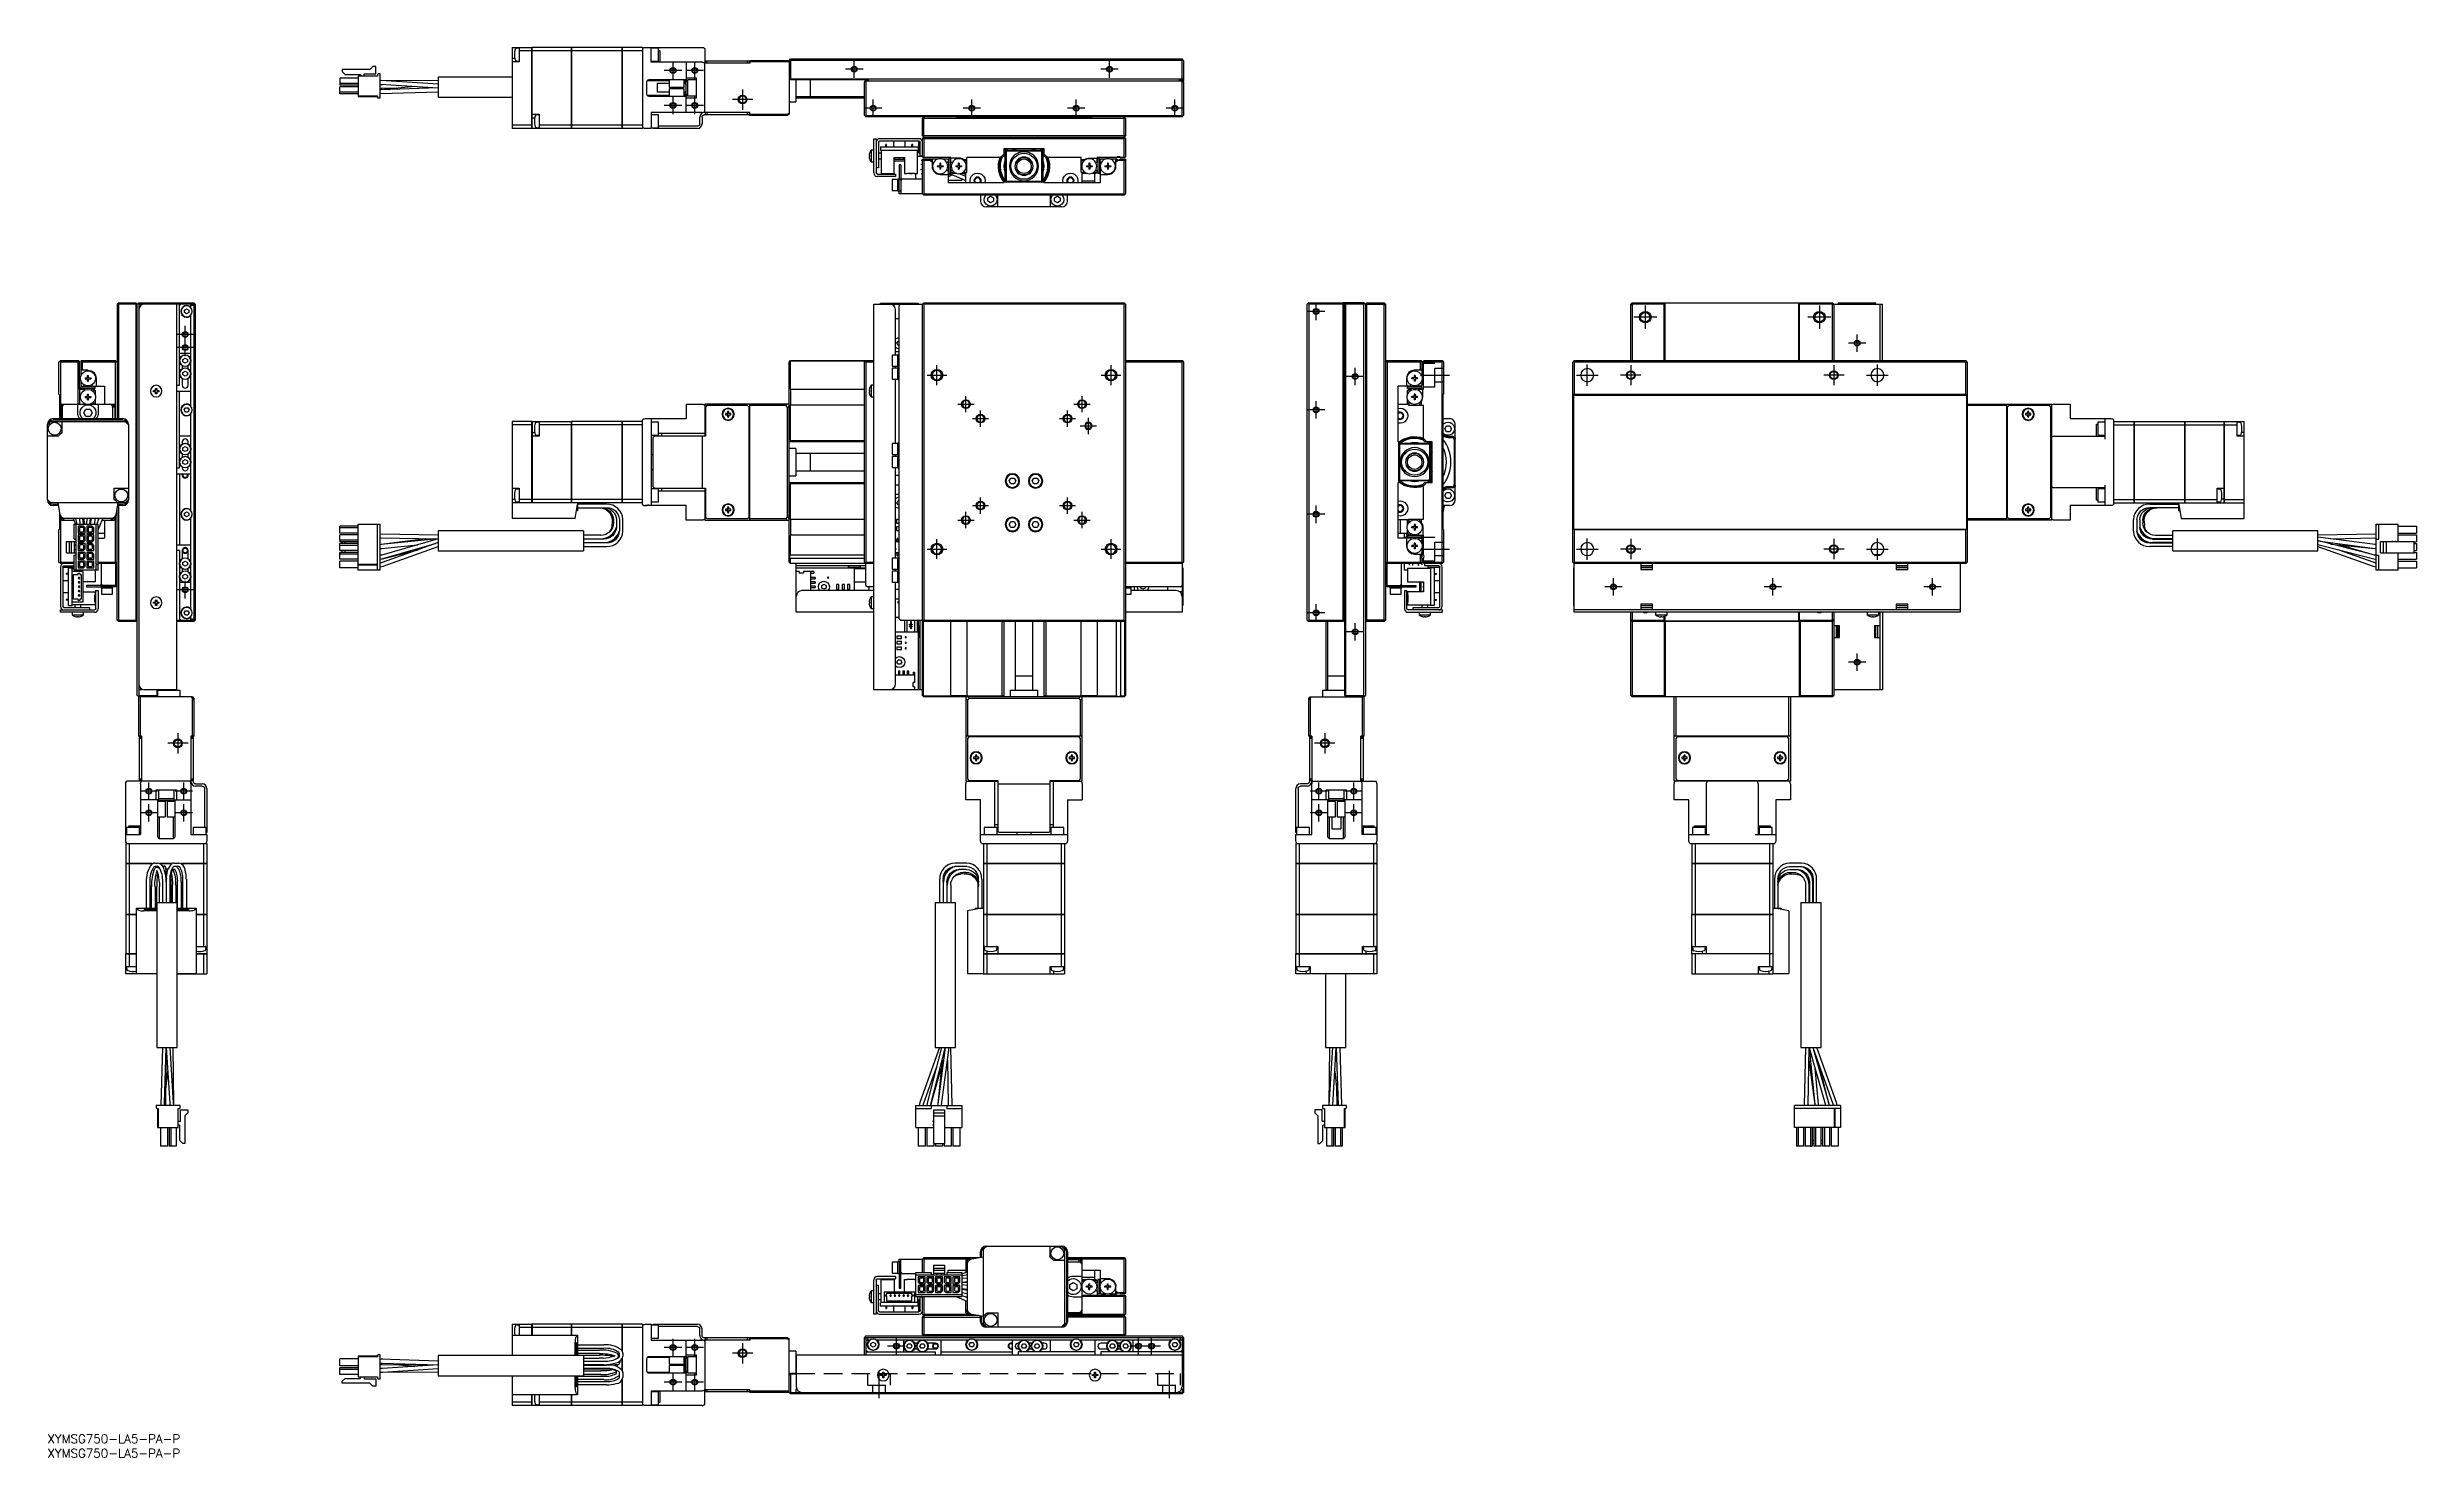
# Model space of a CAD drawing. Extents: x 0 to 817, y -8 to 478.
import ezdxf

# ---------------------------------------------------------------- set-up
doc = ezdxf.new("R2010")
doc.units = 0
doc.header["$LTSCALE"] = 0.5
doc.linetypes.add('CENTER', pattern=[50.8, 31.75, -6.35, 6.35, -6.35])
doc.linetypes.add('DASHED', pattern=[19.05, 12.7, -6.35])
for name, color, linetype in [('MSM_CENTER', 1, 'CENTER'), ('MSM_CONTINUOUS', 7, 'CONTINUOUS'), ('MSM_DASHED', 4, 'DASHED'), ('MSM_NARROW', 5, 'CONTINUOUS'), ('MSM_PART_NUMBER', 7, 'CONTINUOUS')]:
    doc.layers.add(name, color=color, linetype=linetype)
doc.styles.get("Standard").update_dxf_attribs({"font": 'txt.shx', "height": 1, "bigfont": 'bigfont.shx'})

msp = doc.modelspace()

# ---------------------------------------------------------------- texts
at = {"layer": 'MSM_PART_NUMBER'}
for p in [(0, -3), (0, -8)]:
    msp.add_text('XYMSG750-LA5-PA-P', height=3, dxfattribs=at).set_placement(p)

# ---------------------------------------------------------------- linework, layer by layer
at = {"layer": 'MSM_CENTER'}
for p, q in [((278.17, 467.97), (278.17, 473.97)), ((366.17, 467.97), (366.17, 473.97)), ((218.67, 470.47), (212.67, 470.47)), ((215.67, 467.47), (215.67, 473.47)), ((226.17, 470.47), (220.17, 470.47)), ((223.17, 467.47), (223.17, 473.47)), ((281.17, 470.97), (275.17, 470.97)), ((369.17, 470.97), (363.17, 470.97)), ((218.67, 458.47), (212.67, 458.47)), ((215.67, 455.47), (215.67, 461.47)), ((226.17, 458.47), (220.17, 458.47)), ((223.17, 455.47), (223.17, 461.47)), ((243.17, 460.47), (236.17, 460.47)), ((239.67, 463.97), (239.67, 456.97)), ((287.67, 457.47), (281.67, 457.47)), ((284.67, 454.47), (284.67, 460.47)), ((321.67, 457.47), (315.67, 457.47)), ((318.67, 454.47), (318.67, 460.47)), ((357.67, 457.47), (351.67, 457.47)), ((354.67, 454.47), (354.67, 460.47)), ((391.67, 457.47), (385.67, 457.47)), ((388.67, 454.47), (388.67, 460.47)), ((440.34, 387.4), (434.34, 387.4)), ((437.34, 384.4), (437.34, 390.4)), ((554.85, 385.4), (546.85, 385.4)), ((550.85, 389.4), (550.85, 381.4)), ((614.85, 385.4), (606.85, 385.4)), ((610.85, 389.4), (610.85, 381.4)), ((50.5, 379.4), (44.5, 379.4)), ((47.5, 371.9), (47.5, 382.4)), ((626.85, 376.4), (620.85, 376.4)), ((623.85, 373.4), (623.85, 379.4)), ((50.5, 374.9), (44.5, 374.9)), ((306.67, 362), (306.67, 368.8)), ((366.67, 362), (366.67, 368.8)), ((450.84, 361.9), (450.84, 367.9)), ((530.85, 361.7), (530.85, 369.1)), ((545.85, 368.9), (545.85, 361.9)), ((615.85, 368.9), (615.85, 361.9)), ((630.85, 361.7), (630.85, 369.1)), ((303.27, 365.4), (310.07, 365.4)), ((363.27, 365.4), (370.07, 365.4)), ((453.84, 364.9), (447.84, 364.9)), ((473.34, 365.4), (483.34, 365.4)), ((527.15, 365.4), (534.55, 365.4)), ((549.35, 365.4), (542.35, 365.4)), ((619.35, 365.4), (612.35, 365.4)), ((627.15, 365.4), (634.55, 365.4)), ((313.87, 355.4), (319.47, 355.4)), ((316.67, 352.6), (316.67, 358.2)), ((321.67, 347.6), (321.67, 353.2)), ((351.67, 347.6), (351.67, 353.2)), ((353.87, 355.4), (359.47, 355.4)), ((356.67, 352.6), (356.67, 358.2)), ((440.34, 353.4), (434.34, 353.4)), ((437.34, 350.4), (437.34, 356.4)), ((318.87, 350.4), (324.47, 350.4)), ((348.87, 350.4), (354.47, 350.4)), ((356.07, 347.9), (361.67, 347.9)), ((358.87, 345.1), (358.87, 350.7)), ((318.87, 320.4), (324.47, 320.4)), ((321.67, 317.6), (321.67, 323.2)), ((348.87, 320.4), (354.47, 320.4)), ((351.67, 317.6), (351.67, 323.2)), ((437.34, 314.4), (437.34, 320.4)), ((313.87, 315.4), (319.47, 315.4)), ((316.67, 312.6), (316.67, 318.2)), ((353.87, 315.4), (359.47, 315.4)), ((356.67, 312.6), (356.67, 318.2)), ((440.34, 317.4), (434.34, 317.4)), ((303.27, 305.4), (310.07, 305.4)), ((306.67, 302), (306.67, 308.8)), ((363.27, 305.4), (370.07, 305.4)), ((366.67, 302), (366.67, 308.8)), ((473.34, 305.4), (483.34, 305.4)), ((527.15, 305.4), (534.55, 305.4)), ((530.85, 301.7), (530.85, 309.1)), ((549.35, 305.4), (542.35, 305.4)), ((545.85, 308.9), (545.85, 301.9)), ((619.35, 305.4), (612.35, 305.4)), ((615.85, 308.9), (615.85, 301.9)), ((627.15, 305.4), (634.55, 305.4)), ((630.85, 301.7), (630.85, 309.1)), ((47.5, 288.4), (47.5, 294.4)), ((539.85, 289.4), (539.85, 295.4)), ((594.85, 289.4), (594.85, 295.4)), ((649.85, 289.4), (649.85, 295.4)), ((50.5, 291.4), (44.5, 291.4)), ((437.34, 280.4), (437.34, 286.4)), ((542.85, 292.4), (536.85, 292.4)), ((597.85, 292.4), (591.85, 292.4)), ((652.85, 292.4), (646.85, 292.4)), ((440.34, 283.4), (434.34, 283.4)), ((450.84, 273.9), (450.84, 279.9)), ((453.84, 276.9), (447.84, 276.9)), ((626.85, 266.4), (620.85, 266.4)), ((623.85, 263.4), (623.85, 269.4)), ((48.5, 238.4), (41.5, 238.4)), ((45, 241.9), (45, 234.9)), ((443.84, 238.4), (436.84, 238.4)), ((440.34, 241.9), (440.34, 234.9)), ((38, 221.9), (32, 221.9)), ((35, 218.9), (35, 224.9)), ((50, 221.9), (44, 221.9)), ((47, 218.9), (47, 224.9)), ((441.34, 221.9), (435.34, 221.9)), ((438.34, 218.9), (438.34, 224.9)), ((453.34, 221.9), (447.34, 221.9)), ((450.34, 218.9), (450.34, 224.9)), ((38, 214.4), (32, 214.4)), ((35, 211.4), (35, 217.4)), ((50, 214.4), (44, 214.4)), ((47, 211.4), (47, 217.4)), ((441.34, 214.4), (435.34, 214.4)), ((438.34, 211.4), (438.34, 217.4)), ((453.34, 214.4), (447.34, 214.4)), ((450.34, 211.4), (450.34, 217.4)), ((215.67, 27), (215.67, 33)), ((223.17, 27), (223.17, 33)), ((292.67, 27.5), (292.67, 33.5)), ((376.17, 27.5), (376.17, 33.5)), ((380.67, 27.5), (380.67, 33.5)), ((218.67, 30), (212.67, 30)), ((226.17, 30), (220.17, 30)), ((243.17, 28), (236.17, 28)), ((239.67, 31.5), (239.67, 24.5)), ((295.67, 30.5), (289.67, 30.5)), ((383.67, 30.5), (373.17, 30.5)), ((218.67, 18), (212.67, 18)), ((215.67, 15), (215.67, 21)), ((226.17, 18), (220.17, 18)), ((223.17, 15), (223.17, 21)), ((286.67, 22), (286.67, 12.5)), ((386.67, 22), (386.67, 12.5))]:
    msp.add_line(p, q, dxfattribs=at)
at = {"layer": 'MSM_CONTINUOUS'}
for p, q in [((160.17, 478.47), (160.17, 450.47)), ((160.17, 478.47), (167.06, 478.47)), ((160.17, 474.72), (161.11, 474.72)), ((162.46, 478.21), (161.7, 478.14)), ((161.7, 473.81), (162.46, 473.74)), ((162.67, 478.47), (162.67, 473.47)), ((167.06, 477.32), (162.67, 477.32)), ((167.06, 450.47), (167.06, 478.47)), ((167.07, 478.46), (167.06, 478.46)), ((167.07, 477.32), (167.06, 477.32)), ((180.67, 478.47), (167.07, 478.47)), ((167.07, 450.47), (167.07, 478.47)), ((180.67, 477.32), (167.07, 477.32)), ((180.67, 450.47), (180.67, 478.47)), ((180.67, 478.46), (180.68, 478.46)), ((180.67, 477.32), (180.68, 477.32)), ((180.68, 478.47), (180.68, 450.47)), ((198.17, 478.47), (180.68, 478.47)), ((198.17, 477.32), (180.68, 477.32)), ((198.17, 450.47), (198.17, 478.47)), ((198.17, 478.46), (198.18, 478.46)), ((198.17, 477.32), (198.18, 477.32)), ((198.18, 478.47), (198.18, 450.47)), ((205.17, 478.47), (198.18, 478.47)), ((205.17, 477.32), (198.18, 477.32)), ((205.17, 478.47), (205.17, 450.47)), ((206.17, 478.47), (225.67, 478.47)), ((208.17, 473.37), (208.17, 478.47)), ((210.67, 478.22), (208.17, 478.22)), ((208.17, 473.72), (210.67, 473.72)), ((210.67, 473.72), (210.67, 478.22)), ((210.67, 477.42), (211.17, 477.42)), ((211.17, 477.42), (211.17, 473.37)), ((226.67, 478.09), (226.67, 472.99)), ((226.87, 472.97), (226.87, 473.77)), ((226.87, 473.77), (241.87, 473.77)), ((227.37, 473.77), (227.37, 472.97)), ((241.37, 472.97), (241.37, 473.77)), ((241.87, 473.77), (241.87, 472.97)), ((242.17, 473.97), (242.17, 472.97)), ((242.17, 473.97), (255.67, 473.97)), ((255.67, 473.97), (256.17, 474.47)), ((255.67, 473.97), (255.67, 455.47)), ((255.92, 474.22), (256.17, 473.97)), ((256.17, 474.47), (391.17, 474.47)), ((256.17, 473.97), (256.17, 467.67)), ((391.17, 473.97), (256.17, 473.97)), ((391.42, 474.22), (391.17, 474.47)), ((391.17, 473.97), (391.42, 474.22)), ((391.17, 467.67), (391.17, 473.97)), ((391.42, 474.22), (391.67, 473.97)), ((391.67, 473.97), (391.67, 466.77)), ((107.12, 467.85), (100.77, 467.85)), ((100.77, 467.85), (100.77, 465.45)), ((107.12, 466.05), (100.77, 466.05)), ((101.66, 470.84), (101.66, 470.14)), ((111.2, 470.84), (101.66, 470.84)), ((101.66, 470.14), (102.66, 469.14)), ((102.66, 469.14), (107.79, 469.14)), ((113.75, 468.58), (107.12, 468.58)), ((107.12, 468.58), (107.12, 461.47)), ((108.07, 468.86), (108.07, 468.58)), ((109.22, 468.58), (109.22, 469.18)), ((109.37, 469.33), (113.22, 469.33)), ((112.22, 471.86), (111.2, 470.84)), ((113.22, 471.86), (112.22, 471.86)), ((113.22, 469.33), (113.22, 471.86)), ((113.75, 468.99), (113.75, 468.58)), ((114.77, 469.29), (114.05, 469.29)), ((114.77, 461.01), (114.77, 469.29)), ((115.1, 467.02), (114.77, 467.03)), ((114.98, 467.01), (114.77, 467.02)), ((114.77, 465.72), (114.89, 465.72)), ((114.77, 465.71), (115.55, 465.68)), ((114.89, 465.72), (134.75, 464.47)), ((134.77, 465.78), (114.98, 467.01)), ((134.77, 466.87), (115.1, 467.02)), ((134.77, 468.24), (134.77, 461.24)), ((160.17, 468.24), (134.77, 468.24)), ((162.67, 473.47), (160.17, 473.47)), ((206.67, 462.37), (206.67, 466.57)), ((214.37, 466.97), (206.78, 466.97)), ((207.47, 467.37), (219.87, 467.37)), ((225.67, 473.37), (208.17, 473.37)), ((210.17, 465.97), (210.17, 462.97)), ((214.37, 465.97), (210.17, 465.97)), ((214.37, 467.37), (214.37, 464.72)), ((219.57, 464.72), (219.57, 467.37)), ((219.87, 466.97), (219.57, 466.97)), ((219.87, 465.97), (219.57, 465.97)), ((219.87, 465.97), (219.87, 466.97)), ((220.07, 466.77), (219.87, 466.97)), ((219.87, 465.97), (220.07, 465.61)), ((220.07, 467.35), (220.07, 461.6)), ((220.08, 467.35), (220.16, 467.32)), ((220.17, 467.35), (220.08, 467.35)), ((220.17, 473.37), (220.17, 467.35)), ((220.17, 467.97), (223.67, 467.97)), ((220.67, 467.22), (220.67, 461.72)), ((223.67, 467.22), (220.67, 467.22)), ((223.67, 467.97), (223.67, 460.97)), ((226.67, 455.97), (226.67, 472.97)), ((242.17, 472.97), (226.67, 472.97)), ((255.67, 473.47), (242.17, 473.47)), ((255.67, 467.87), (256.17, 467.37)), ((256.17, 467.67), (256.02, 467.52)), ((391.67, 467.47), (256.07, 467.47)), ((256.17, 467.67), (391.17, 467.67)), ((256.17, 467.37), (283.07, 467.37)), ((257.97, 467.37), (257.97, 459.72)), ((262.97, 467.37), (262.97, 461.47)), ((282.17, 466.97), (281.67, 466.47)), ((281.67, 454.97), (281.67, 466.47)), ((281.77, 466.57), (281.77, 466.77)), ((282.77, 467.07), (282.07, 467.07)), ((282.17, 466.77), (282.07, 466.87)), ((282.17, 466.97), (391.17, 466.97)), ((282.17, 466.77), (282.17, 454.97)), ((391.17, 466.77), (282.17, 466.77)), ((283.07, 466.97), (283.07, 467.37)), ((390.27, 467.27), (391.67, 467.27)), ((390.27, 466.97), (390.27, 467.27)), ((391.27, 467.07), (390.57, 467.07)), ((391.37, 467.47), (391.17, 467.67)), ((391.67, 466.47), (391.17, 466.97)), ((391.27, 466.87), (391.17, 466.77)), ((391.17, 454.97), (391.17, 466.77)), ((391.57, 466.77), (391.57, 466.57)), ((391.67, 466.77), (391.57, 466.67)), ((391.67, 466.47), (391.67, 454.97)), ((107.12, 465.45), (100.77, 465.45)), ((107.12, 464.85), (100.77, 464.85)), ((100.77, 462.45), (100.77, 464.85)), ((107.12, 463.05), (100.77, 463.05)), ((107.12, 462.45), (100.77, 462.45)), ((107.12, 461.72), (113.75, 461.72)), ((107.12, 461.47), (113.75, 461.47)), ((113.75, 461.72), (113.75, 461.31)), ((114.05, 461.01), (114.77, 461.01)), ((115.44, 464.33), (114.77, 464.33)), ((115.05, 463.86), (114.77, 463.84)), ((114.85, 463.83), (114.77, 463.83)), ((114.77, 462.53), (114.89, 462.53)), ((134.77, 464.47), (114.85, 463.83)), ((114.89, 462.53), (134.77, 463.17)), ((126.62, 464.98), (115.05, 463.86)), ((120.29, 464.37), (115.44, 464.33)), ((134.77, 461.24), (160.17, 461.24)), ((206.78, 461.97), (214.37, 461.97)), ((219.87, 461.57), (207.47, 461.57)), ((214.37, 462.97), (210.17, 462.97)), ((214.37, 464.72), (219.57, 464.72)), ((214.37, 464.22), (214.37, 461.57)), ((219.57, 464.22), (214.37, 464.22)), ((219.57, 461.57), (219.57, 464.22)), ((219.87, 462.97), (219.57, 462.97)), ((219.57, 461.97), (219.87, 461.97)), ((220.07, 463.34), (219.87, 462.97)), ((219.87, 461.97), (219.87, 462.97)), ((219.87, 461.97), (220.07, 462.17)), ((220.16, 461.63), (220.08, 461.6)), ((220.17, 461.6), (220.08, 461.6)), ((220.17, 455.97), (220.17, 461.6)), ((223.67, 460.97), (220.17, 460.97)), ((220.67, 461.72), (223.67, 461.72)), ((255.67, 459.72), (257.97, 459.72)), ((257.97, 461.47), (281.67, 461.47)), ((258.17, 460.97), (258.17, 461.47)), ((281.67, 460.97), (258.17, 460.97)), ((167.06, 451.63), (160.17, 451.63)), ((167.06, 450.47), (160.17, 450.47)), ((167.07, 451.64), (167.06, 451.64)), ((167.07, 450.48), (167.06, 450.48)), ((167.07, 455.47), (169.57, 455.47)), ((167.07, 454.22), (168, 454.22)), ((180.67, 450.47), (167.07, 450.47)), ((169.35, 455.21), (168.59, 455.14)), ((168.59, 450.81), (169.35, 450.74)), ((169.57, 455.47), (169.57, 450.47)), ((180.67, 451.63), (169.57, 451.63)), ((180.67, 451.64), (180.68, 451.64)), ((180.67, 450.48), (180.68, 450.48)), ((198.17, 451.63), (180.68, 451.63)), ((198.17, 450.47), (180.68, 450.47)), ((198.17, 451.64), (198.18, 451.64)), ((198.17, 450.48), (198.18, 450.48)), ((205.17, 451.63), (198.18, 451.63)), ((205.17, 450.47), (198.18, 450.47)), ((208.17, 450.47), (206.17, 450.47)), ((208.17, 455.97), (208.17, 450.47)), ((225.67, 455.97), (208.17, 455.97)), ((210.67, 455.22), (208.17, 455.22)), ((208.17, 450.72), (210.67, 450.72)), ((208.87, 450.47), (208.87, 450.72)), ((224.07, 450.47), (208.87, 450.47)), ((209.37, 450.72), (209.37, 450.47)), ((210.67, 450.72), (210.67, 455.22)), ((224.07, 451.27), (210.67, 451.27)), ((224.87, 452.07), (224.87, 454.37)), ((225.67, 454.37), (225.67, 452.07)), ((242.17, 455.97), (226.47, 455.97)), ((241.87, 455.17), (226.47, 455.17)), ((226.87, 455.17), (226.87, 455.97)), ((227.37, 455.97), (227.37, 455.17)), ((241.37, 455.17), (241.37, 455.97)), ((241.87, 455.97), (241.87, 455.17)), ((242.17, 454.97), (242.17, 455.97)), ((242.17, 455.47), (255.06, 455.47)), ((255.17, 454.97), (242.17, 454.97)), ((254.56, 454.97), (255.06, 455.47)), ((255.06, 455.47), (255.67, 455.78)), ((255.67, 455.47), (255.17, 454.97)), ((281.67, 454.97), (282.17, 454.47)), ((281.92, 454.72), (282.17, 454.97)), ((282.17, 454.97), (391.17, 454.97)), ((391.17, 454.47), (282.17, 454.47)), ((301.67, 453.97), (302.17, 454.47)), ((301.67, 447.97), (301.67, 453.97)), ((371.67, 453.97), (301.67, 453.97)), ((302.17, 453.97), (302.38, 454.47)), ((302.17, 447.47), (302.17, 453.97)), ((313.77, 454.17), (313.47, 454.47)), ((313.77, 454.17), (359.87, 454.17)), ((360.17, 454.47), (359.87, 454.17)), ((371.17, 453.97), (370.96, 454.47)), ((371.67, 453.97), (371.17, 454.47)), ((371.17, 447.47), (371.17, 453.97)), ((371.67, 453.97), (371.67, 447.97)), ((391.17, 454.97), (391.42, 454.72)), ((391.17, 454.47), (391.67, 454.97)), ((283.28, 441.17), (283.42, 441.17)), ((283.42, 441.92), (283.42, 441.9)), ((283.42, 441.17), (283.42, 440.77)), ((283.97, 442.97), (283.97, 438.97)), ((284.87, 442.97), (283.97, 442.97)), ((284.87, 435.17), (284.87, 446.97)), ((284.87, 446.97), (285.67, 446.97)), ((285.67, 446.97), (285.67, 435.27)), ((286.47, 445.77), (286.47, 436.97)), ((287.42, 441.97), (286.47, 441.97)), ((300.47, 446.97), (286.87, 446.97)), ((300.47, 446.17), (286.87, 446.17)), ((287.17, 444.17), (287.17, 442.97)), ((287.17, 444.17), (300.17, 444.17)), ((287.17, 442.97), (300.17, 442.97)), ((287.42, 442.97), (287.42, 434.97)), ((289.3, 444.97), (289.05, 444.97)), ((289.05, 444.17), (289.05, 444.97)), ((289.3, 444.17), (289.3, 444.97)), ((291.67, 446.17), (291.67, 444.17)), ((295.67, 444.17), (295.67, 446.17)), ((298.05, 444.17), (298.05, 444.97)), ((298.3, 444.97), (298.05, 444.97)), ((298.3, 444.17), (298.3, 444.97)), ((299.92, 434.97), (299.92, 442.97)), ((300.17, 444.17), (300.17, 442.97)), ((300.37, 441.97), (300.37, 445.97)), ((300.82, 445.97), (300.37, 445.97)), ((300.37, 441.97), (300.87, 441.97)), ((300.87, 440.97), (300.87, 445.77)), ((302.17, 447.47), (301.67, 447.97)), ((371.67, 447.97), (301.67, 447.97)), ((301.67, 446.97), (302.17, 447.47)), ((301.67, 440.67), (301.67, 446.97)), ((301.92, 447.22), (302.17, 446.97)), ((302.17, 447.47), (371.17, 447.47)), ((302.17, 446.97), (302.17, 440.47)), ((371.17, 446.97), (302.17, 446.97)), ((313.57, 447.17), (313.27, 447.47)), ((313.57, 447.17), (359.77, 447.17)), ((319.27, 447.17), (320.97, 447.47)), ((321.67, 447.17), (321.67, 447.47)), ((328.46, 440.47), (329.67, 441.68)), ((343.67, 443.47), (329.67, 443.47)), ((329.67, 443.47), (329.67, 440.97)), ((330.17, 442.17), (330.97, 442.97)), ((330.17, 432.77), (330.17, 442.17)), ((330.47, 442.47), (330.47, 432.47)), ((342.67, 442.67), (330.67, 442.67)), ((330.97, 442.97), (342.37, 442.97)), ((342.37, 442.97), (343.17, 442.17)), ((342.87, 432.47), (342.87, 442.47)), ((343.17, 442.17), (343.17, 432.77)), ((343.67, 440.97), (343.67, 443.47)), ((343.67, 441.68), (344.88, 440.47)), ((351.67, 447.47), (351.67, 447.17)), ((360.07, 447.47), (359.77, 447.17)), ((371.17, 447.47), (371.67, 447.97)), ((371.17, 447.47), (371.67, 446.97)), ((371.17, 446.97), (371.42, 447.22)), ((371.17, 440.47), (371.17, 446.97)), ((371.67, 446.97), (371.67, 440.67)), ((283.42, 440.77), (283.28, 440.77)), ((283.42, 440.05), (283.42, 440.02)), ((283.97, 438.97), (284.87, 438.97)), ((286.47, 436.97), (285.67, 436.97)), ((292.37, 433.97), (286.07, 433.97)), ((286.17, 434.77), (292.37, 434.77)), ((286.47, 439.97), (287.42, 439.97)), ((287.42, 434.97), (291.92, 434.97)), ((291.92, 434.97), (291.92, 440.47)), ((291.92, 440.47), (295.42, 440.47)), ((295.42, 439.77), (291.92, 439.77)), ((295.42, 439.27), (291.92, 439.27)), ((292.37, 434.77), (292.37, 433.97)), ((293.17, 428.97), (293.17, 432.97)), ((301.67, 432.97), (293.17, 432.97)), ((294.17, 437.97), (293.67, 437.97)), ((293.67, 437.97), (293.67, 432.97)), ((293.67, 428.97), (293.67, 432.97)), ((294.17, 437.97), (294.17, 427.97)), ((294.17, 432.47), (294.67, 432.97)), ((295.42, 440.47), (295.42, 434.97)), ((295.42, 434.97), (296.42, 434.97)), ((296.42, 435.07), (298.92, 435.07)), ((296.42, 434.97), (296.42, 435.07)), ((297.22, 435.07), (297.22, 434.97)), ((297.22, 434.97), (298.12, 434.97)), ((297.6, 435.07), (297.6, 434.97)), ((297.75, 435.07), (297.75, 434.97)), ((298.12, 435.07), (298.12, 434.97)), ((298.92, 434.97), (298.92, 435.07)), ((298.92, 434.97), (299.92, 434.97)), ((299.42, 432.97), (299.42, 434.97)), ((299.92, 440.94), (301.67, 440.94)), ((301.67, 440.97), (300.87, 440.97)), ((301.67, 436.33), (301.01, 436.21)), ((301.06, 438.13), (301.67, 438.07)), ((301.67, 439.38), (301.18, 439.42)), ((301.23, 434.93), (301.67, 435.01)), ((301.87, 440.47), (301.67, 440.67)), ((301.87, 439.97), (301.67, 439.77)), ((301.67, 427.97), (301.67, 439.77)), ((302.17, 439.47), (301.77, 439.87)), ((311.47, 440.47), (301.87, 440.47)), ((301.87, 439.97), (307.06, 439.97)), ((302.17, 439.47), (302.17, 427.97)), ((304.47, 439.47), (302.17, 439.47)), ((304.97, 439.83), (304.47, 439.47)), ((304.47, 439.47), (304.97, 438.97)), ((304.97, 439.97), (304.97, 437.47)), ((306.77, 437.62), (306.77, 437.33)), ((306.77, 437.62), (307.57, 437.62)), ((306.77, 437.33), (307.57, 437.33)), ((307.3, 437.62), (307.3, 437.33)), ((307.92, 438.47), (307.63, 438.47)), ((307.63, 438.47), (307.63, 437.68)), ((307.63, 437.94), (307.92, 437.94)), ((307.63, 437.27), (307.63, 436.47)), ((307.63, 437), (307.92, 437)), ((307.92, 436.47), (307.63, 436.47)), ((307.77, 434.67), (310.47, 434.67)), ((307.92, 438.47), (307.92, 437.68)), ((307.92, 437.27), (307.92, 436.47)), ((307.98, 437.62), (308.77, 437.62)), ((307.98, 437.33), (308.77, 437.33)), ((308.24, 437.33), (308.24, 437.62)), ((308.49, 439.97), (310.17, 439.97)), ((308.77, 437.62), (308.77, 437.33)), ((310.47, 439.67), (310.17, 439.97)), ((310.21, 438.87), (310.47, 439.02)), ((310.47, 435.92), (310.21, 436.07)), ((310.67, 439.82), (310.43, 439.71)), ((310.47, 439.67), (310.47, 439.02)), ((310.47, 435.92), (310.47, 431.77)), ((310.47, 435.22), (310.67, 435.13)), ((310.47, 434.77), (312.65, 434.29)), ((311.27, 439.97), (310.67, 439.97)), ((310.67, 439.97), (310.67, 434.97)), ((311.27, 434.97), (310.67, 434.97)), ((311.47, 440.16), (311.04, 439.97)), ((311.04, 434.97), (316.67, 432.58)), ((311.27, 439.97), (311.27, 434.97)), ((311.47, 439.02), (311.47, 440.47)), ((314.17, 440.27), (311.47, 440.27)), ((311.47, 439.02), (311.85, 438.8)), ((311.61, 436.01), (311.47, 435.93)), ((311.47, 435.47), (311.47, 435.93)), ((311.47, 435.47), (311.97, 434.97)), ((311.47, 435.47), (312.51, 435.47)), ((313.46, 434.97), (311.97, 434.97)), ((313.17, 437.62), (313.17, 437.33)), ((313.17, 437.62), (313.97, 437.62)), ((313.17, 437.33), (313.97, 437.33)), ((313.7, 437.62), (313.7, 437.33)), ((314.32, 438.47), (314.03, 438.47)), ((314.03, 438.47), (314.03, 437.68)), ((314.03, 437.94), (314.32, 437.94)), ((314.03, 437.27), (314.03, 436.47)), ((314.03, 437), (314.32, 437)), ((314.32, 436.47), (314.03, 436.47)), ((314.32, 438.47), (314.32, 437.68)), ((314.32, 437.27), (314.32, 436.47)), ((316.67, 433.89), (314.33, 434.88)), ((314.38, 437.62), (315.17, 437.62)), ((314.38, 437.33), (315.17, 437.33)), ((314.64, 437.33), (314.64, 437.62)), ((316.47, 434.97), (314.89, 434.97)), ((316.67, 434.64), (315.15, 434.97)), ((315.17, 437.62), (315.17, 437.33)), ((315.27, 433.18), (315.27, 432.66)), ((315.77, 439.77), (316.97, 439.77)), ((315.83, 435.47), (316.97, 435.47)), ((316.97, 439.27), (316.32, 439.27)), ((316.47, 434.97), (316.97, 435.47)), ((316.67, 431.77), (316.67, 435.17)), ((329.17, 440.47), (316.97, 440.47)), ((316.97, 435.47), (316.97, 440.47)), ((329.67, 440.97), (329.17, 440.47)), ((333.51, 434.27), (333.7, 434.27)), ((333.92, 434.05), (333.7, 434.27)), ((333.92, 434.05), (333.75, 434.05)), ((333.81, 438.78), (333.87, 438.85)), ((333.87, 436.1), (333.81, 436.16)), ((333.87, 438.92), (333.87, 438.85)), ((333.87, 436.1), (333.87, 436.03)), ((333.92, 433.91), (333.92, 434.05)), ((333.92, 433.91), (333.92, 433.91)), ((335.61, 440.44), (335.61, 440.44)), ((335.61, 434.51), (335.61, 434.51)), ((339.65, 434.27), (339.42, 434.05)), ((339.59, 434.05), (339.42, 434.05)), ((339.42, 434.05), (339.42, 433.91)), ((339.65, 434.27), (339.84, 434.27)), ((344.17, 440.47), (343.67, 440.97)), ((356.37, 440.47), (344.17, 440.47)), ((356.37, 435.47), (356.37, 440.47)), ((356.37, 439.77), (357.57, 439.77)), ((357.03, 439.27), (356.37, 439.27)), ((356.37, 435.47), (357.51, 435.47)), ((356.37, 435.47), (356.87, 434.97)), ((358.46, 434.97), (356.62, 434.97)), ((356.62, 434.97), (356.62, 431.77)), ((356.67, 434.97), (356.67, 435.17)), ((358.17, 437.62), (358.17, 437.33)), ((358.17, 437.62), (358.97, 437.62)), ((358.17, 437.33), (358.97, 437.33)), ((358.7, 437.62), (358.7, 437.33)), ((359.32, 438.47), (359.03, 438.47)), ((359.03, 438.47), (359.03, 437.68)), ((359.03, 437.94), (359.32, 437.94)), ((359.03, 437.27), (359.03, 436.47)), ((359.03, 437), (359.32, 437)), ((359.32, 436.47), (359.03, 436.47)), ((359.17, 440.27), (361.87, 440.27)), ((359.32, 438.47), (359.32, 437.68)), ((359.32, 437.27), (359.32, 436.47)), ((359.38, 437.62), (360.17, 437.62)), ((359.38, 437.33), (360.17, 437.33)), ((359.64, 437.33), (359.64, 437.62)), ((361.37, 434.97), (359.89, 434.97)), ((360.17, 437.62), (360.17, 437.33)), ((360.83, 435.47), (361.87, 435.47)), ((361.12, 431.77), (361.12, 434.97)), ((361.37, 434.97), (361.87, 435.47)), ((361.87, 439.02), (361.49, 438.8)), ((361.73, 436.01), (361.87, 435.93)), ((371.47, 440.47), (361.87, 440.47)), ((361.87, 439.02), (361.87, 440.47)), ((361.87, 435.47), (361.87, 435.93)), ((362.67, 439.97), (362.07, 439.97)), ((362.07, 439.97), (362.07, 434.97)), ((362.67, 434.97), (362.07, 434.97)), ((362.67, 439.97), (362.67, 434.97)), ((363.17, 439.97), (362.87, 439.67)), ((362.87, 439.02), (362.87, 439.67)), ((363.13, 438.87), (362.87, 439.02)), ((362.87, 435.92), (363.13, 436.07)), ((362.87, 435.92), (362.87, 431.77)), ((362.87, 434.67), (365.57, 434.67)), ((363.17, 439.97), (364.86, 439.97)), ((364.57, 437.62), (365.37, 437.62)), ((364.57, 437.62), (364.57, 437.33)), ((364.57, 437.33), (365.37, 437.33)), ((365.1, 437.62), (365.1, 437.33)), ((365.43, 438.47), (365.43, 437.68)), ((365.72, 438.47), (365.43, 438.47)), ((365.43, 437.94), (365.72, 437.94)), ((365.43, 437.27), (365.43, 436.47)), ((365.43, 437), (365.72, 437)), ((365.72, 436.47), (365.43, 436.47)), ((365.72, 438.47), (365.72, 437.68)), ((365.72, 437.27), (365.72, 436.47)), ((365.78, 437.62), (366.57, 437.62)), ((365.78, 437.33), (366.57, 437.33)), ((366.04, 437.33), (366.04, 437.62)), ((366.29, 439.97), (368.61, 439.97)), ((366.57, 437.62), (366.57, 437.33)), ((368.37, 437.47), (368.37, 439.97)), ((368.87, 439.47), (368.37, 439.83)), ((368.37, 438.97), (368.87, 439.47)), ((371.17, 439.47), (368.87, 439.47)), ((369.93, 439.97), (371.47, 439.97)), ((371.57, 439.87), (371.17, 439.47)), ((371.17, 427.97), (371.17, 439.47)), ((371.67, 440.67), (371.47, 440.47)), ((371.47, 439.97), (371.67, 439.77)), ((371.67, 439.77), (371.67, 427.97)), ((291.17, 432.87), (291.17, 429.07)), ((293.17, 432.87), (291.17, 432.87)), ((291.17, 429.07), (293.17, 429.07)), ((293.17, 428.97), (294.17, 428.97)), ((293.67, 427.97), (293.67, 428.97)), ((301.67, 427.97), (293.67, 427.97)), ((301.67, 427.97), (302.17, 427.47)), ((301.92, 427.72), (302.17, 427.97)), ((302.17, 427.97), (371.17, 427.97)), ((371.17, 427.47), (302.17, 427.47)), ((310.47, 432.66), (315.27, 432.66)), ((329.67, 431.77), (310.47, 431.77)), ((321.67, 427.35), (320.97, 427.47)), ((321.67, 427.47), (321.67, 425.47)), ((324.17, 426.55), (325.17, 427.13)), ((324.17, 425.4), (324.17, 426.55)), ((325.17, 424.82), (324.17, 425.4)), ((325.17, 427.13), (326.17, 426.55)), ((326.17, 425.4), (325.17, 424.82)), ((326.17, 426.55), (326.17, 425.4)), ((327.67, 423.47), (327.67, 427.47)), ((343.67, 431.97), (329.67, 431.97)), ((329.67, 431.77), (329.67, 431.97)), ((330.97, 431.97), (330.17, 432.77)), ((330.67, 432.27), (342.67, 432.27)), ((343.17, 432.77), (342.37, 431.97)), ((343.67, 431.77), (343.67, 431.97)), ((362.87, 431.77), (343.67, 431.77)), ((345.67, 427.47), (345.67, 423.47)), ((347.17, 426.55), (348.17, 427.13)), ((347.17, 425.4), (347.17, 426.55)), ((348.17, 424.82), (347.17, 425.4)), ((348.17, 427.13), (349.17, 426.55)), ((349.17, 425.4), (348.17, 424.82)), ((349.17, 426.55), (349.17, 425.4)), ((351.67, 425.47), (351.67, 427.47)), ((356.62, 432.47), (361.12, 432.47)), ((371.67, 427.97), (371.17, 427.47)), ((371.17, 427.97), (371.42, 427.72)), ((327.67, 423.47), (323.67, 423.47)), ((345.67, 423.47), (327.67, 423.47)), ((349.67, 423.47), (345.67, 423.47)), ((24.5, 390.4), (24, 389.9)), ((24.5, 389.9), (24, 389.69)), ((24, 389.9), (24, 350.4)), ((24.5, 390.4), (30.5, 390.4)), ((24.5, 390.4), (24.5, 350.4)), ((31, 389.9), (24.5, 389.9)), ((30.5, 390.4), (30.5, 280.4)), ((31, 389.9), (30.5, 390.4)), ((31.25, 390.15), (31, 389.9)), ((31, 254.9), (31, 389.9)), ((31.25, 390.15), (31.5, 390.4)), ((31.5, 389.9), (31.25, 390.15)), ((31.5, 390.4), (38.7, 390.4)), ((31.5, 389.9), (32.7, 389.9)), ((31.5, 389.9), (31.5, 254.9)), ((50.5, 389.9), (33.5, 389.9)), ((34.3, 389.9), (34.3, 390.2)), ((34.3, 390.2), (35.5, 390.2)), ((35.5, 389.9), (35.5, 390.2)), ((38, 390.1), (37.8, 389.9)), ((38, 390.4), (38, 389.9)), ((38.2, 389.9), (38.2, 390.4)), ((38.4, 390), (38.4, 389.9)), ((38.6, 390), (38.5, 389.9)), ((39, 390.4), (38.6, 390)), ((38.6, 390), (38.7, 389.9)), ((38.7, 390.4), (38.8, 390.3)), ((38.7, 390.3), (38.9, 390.3)), ((39, 390.4), (50.5, 390.4)), ((44.5, 389.9), (44.5, 256.9)), ((45.5, 361.9), (45.5, 389.9)), ((45.5, 389.4), (46, 389.9)), ((47.25, 387.83), (48, 388.26)), ((47.25, 386.96), (47.25, 387.83)), ((48, 386.53), (47.25, 386.96)), ((48, 388.26), (48.75, 387.83)), ((48.75, 386.96), (48, 386.53)), ((48.75, 387.83), (48.75, 386.96)), ((49.5, 388.72), (49.5, 389.9)), ((50.5, 389.4), (49.5, 389.4)), ((49.5, 354.72), (49.5, 386.07)), ((51, 389.9), (50.5, 390.4)), ((50.5, 389.9), (50.75, 390.15)), ((50.5, 389.9), (50.5, 280.9)), ((51, 389.9), (51, 280.9)), ((284.87, 256.9), (284.87, 389.9)), ((284.87, 389.9), (301.67, 389.9)), ((287.17, 389.9), (287.17, 390.2)), ((287.17, 390.2), (300.17, 390.2)), ((291.92, 389.16), (291.92, 389.9)), ((292.37, 372.3), (292.37, 387.9)), ((292.37, 384.9), (293.67, 384.9)), ((294.17, 389.9), (293.67, 389.4)), ((293.67, 281.4), (293.67, 389.4)), ((300.17, 390.2), (300.17, 389.9)), ((301.67, 389.9), (302.17, 390.4)), ((301.67, 254.9), (301.67, 389.9)), ((302.17, 389.9), (301.92, 390.15)), ((302.17, 390.4), (371.17, 390.4)), ((302.17, 389.9), (302.17, 280.9)), ((371.17, 389.9), (302.17, 389.9)), ((371.17, 390.4), (371.67, 389.9)), ((371.42, 390.15), (371.17, 389.9)), ((371.17, 280.9), (371.17, 389.9)), ((371.67, 389.9), (371.67, 254.9)), ((434.84, 390.4), (434.34, 389.9)), ((434.34, 280.9), (434.34, 389.9)), ((434.59, 390.15), (434.84, 389.9)), ((434.84, 390.4), (446.34, 390.4)), ((434.84, 389.9), (434.84, 280.9)), ((446.64, 389.9), (434.84, 389.9)), ((446.74, 390), (446.34, 390.4)), ((446.44, 390.3), (446.64, 390.3)), ((446.54, 390.3), (446.64, 390.4)), ((453.84, 390.4), (446.64, 390.4)), ((446.64, 389.9), (446.74, 390)), ((446.64, 280.9), (446.64, 389.9)), ((446.84, 389.9), (446.74, 390)), ((446.84, 389.9), (446.84, 280.9)), ((446.84, 389), (447.14, 389)), ((446.94, 389.3), (446.94, 390)), ((447.14, 389), (447.14, 390.4)), ((447.34, 254.8), (447.34, 390.4)), ((447.54, 389.9), (447.34, 390.1)), ((453.84, 389.9), (447.54, 389.9)), ((447.54, 389.9), (447.54, 254.9)), ((453.84, 390.4), (454.09, 390.15)), ((454.09, 390.15), (453.84, 389.9)), ((453.84, 254.9), (453.84, 389.9)), ((454.34, 389.9), (454.09, 390.15)), ((454.34, 389.9), (454.84, 390.4)), ((454.34, 389.9), (460.84, 389.9)), ((454.34, 389.9), (454.34, 254.9)), ((454.84, 390.4), (460.84, 390.4)), ((454.84, 280.4), (454.84, 390.4)), ((460.84, 390.4), (461.34, 389.9)), ((460.84, 280.4), (460.84, 390.4)), ((460.84, 389.9), (461.34, 389.69)), ((461.34, 389.9), (461.34, 280.9)), ((545.85, 389.9), (546.35, 390.4)), ((545.85, 389.9), (546.35, 389.69)), ((545.85, 370.4), (545.85, 389.9)), ((546.35, 390.4), (546.55, 389.9)), ((546.35, 390.4), (615.35, 390.4)), ((546.55, 389.9), (546.35, 389.69)), ((546.35, 389.69), (546.35, 370.4)), ((557.35, 389.9), (546.55, 389.9)), ((557.35, 389.9), (557.65, 390.2)), ((557.35, 370.4), (557.35, 389.9)), ((603.75, 390.2), (557.65, 390.2)), ((557.65, 370.4), (557.65, 390.2)), ((603.75, 390.2), (604.05, 389.9)), ((603.75, 370.4), (603.75, 390.2)), ((615.14, 389.9), (604.05, 389.9)), ((604.05, 370.4), (604.05, 389.9)), ((615.35, 390.4), (615.14, 389.9)), ((615.35, 389.69), (615.14, 389.9)), ((615.35, 390.4), (615.85, 389.9)), ((615.85, 389.9), (615.35, 389.69)), ((615.35, 370.4), (615.35, 389.69)), ((615.85, 389.9), (615.85, 370.4)), ((615.85, 389.9), (632.65, 389.9)), ((630.35, 390.2), (617.35, 390.2)), ((617.35, 390.2), (617.35, 389.9)), ((630.35, 389.9), (630.35, 390.2)), ((631.85, 370.4), (631.85, 389.9)), ((632.65, 370.4), (632.65, 389.9)), ((292.81, 376.4), (293.24, 377.15)), ((293.24, 375.65), (292.81, 376.4)), ((293.24, 377.15), (293.67, 377.15)), ((4, 369.9), (4.5, 370.4)), ((4, 358.8), (4, 369.9)), ((4.5, 369.9), (4.25, 370.15)), ((4.5, 370.4), (10.8, 370.4)), ((4.5, 369.9), (4.5, 350.4)), ((10.6, 369.9), (4.5, 369.9)), ((10.6, 369.9), (10.95, 370.25)), ((10.6, 355.4), (10.6, 369.9)), ((10.8, 370.4), (11, 370.2)), ((11, 370.2), (11, 360.6)), ((11.5, 370.2), (11.6, 370.3)), ((11.5, 370.2), (11.5, 365.01)), ((11.7, 370.4), (11.6, 370.3)), ((11.6, 370.3), (12, 369.9)), ((12, 367.6), (11.65, 367.1)), ((11.7, 370.4), (23.5, 370.4)), ((12, 369.9), (12, 367.6)), ((23.5, 369.9), (12, 369.9)), ((12.5, 367.1), (12, 367.6)), ((23.75, 370.15), (23.5, 370.4)), ((23.5, 369.9), (23.75, 370.15)), ((23.5, 350.4), (23.5, 369.9)), ((23.75, 370.15), (24, 369.9)), ((49.5, 372.9), (45.5, 372.9)), ((46.5, 368.66), (46.5, 367.63)), ((46.75, 370.83), (47.5, 371.26)), ((46.75, 369.96), (46.75, 370.83)), ((47.5, 369.53), (46.75, 369.96)), ((47.5, 371.26), (48.25, 370.83)), ((48.25, 369.96), (47.5, 369.53)), ((48.25, 370.83), (48.25, 369.96)), ((48.5, 367.63), (48.5, 368.66)), ((255.67, 369.9), (256.17, 370.4)), ((255.67, 300.9), (255.67, 369.9)), ((256.02, 370.25), (256.07, 370.2)), ((256.07, 370.2), (256.07, 360.6)), ((281.97, 370.2), (256.07, 370.2)), ((256.17, 370.4), (284.87, 370.4)), ((281.67, 369.9), (282.17, 370.4)), ((281.67, 300.9), (281.67, 369.9)), ((281.92, 370.15), (282.17, 369.9)), ((284.87, 369.9), (282.17, 369.9)), ((282.17, 369.9), (282.17, 300.9)), ((291.17, 372.3), (291.17, 368.5)), ((293.17, 372.3), (291.17, 372.3)), ((291.17, 368.5), (293.17, 368.5)), ((291.17, 367.8), (291.17, 364)), ((293.17, 367.8), (291.17, 367.8)), ((293.67, 373.5), (292.37, 373.5)), ((292.37, 367.8), (292.37, 368.5)), ((293.17, 368.4), (293.17, 372.4)), ((293.67, 372.4), (293.17, 372.4)), ((293.17, 368.4), (293.67, 368.4)), ((293.17, 363.9), (293.17, 367.9)), ((293.67, 367.9), (293.17, 367.9)), ((293.67, 375.65), (293.24, 375.65)), ((371.67, 370.4), (391.17, 370.4)), ((391.17, 369.9), (371.67, 369.9)), ((391.17, 370.4), (391.67, 369.9)), ((391.17, 369.9), (391.42, 370.15)), ((391.17, 300.9), (391.17, 369.9)), ((391.67, 369.9), (391.67, 300.9)), ((461.34, 369.9), (461.84, 370.4)), ((461.59, 370.15), (461.84, 369.9)), ((461.84, 370.4), (473.64, 370.4)), ((461.84, 369.9), (461.84, 300.9)), ((473.34, 369.9), (461.84, 369.9)), ((473.34, 367.6), (472.84, 367.1)), ((473.34, 369.9), (473.74, 370.3)), ((473.34, 367.6), (473.34, 369.9)), ((473.7, 367.1), (473.34, 367.6)), ((473.84, 370.2), (473.64, 370.4)), ((473.84, 370.2), (473.84, 365.01)), ((474.34, 370.2), (474.54, 370.4)), ((474.34, 360.6), (474.34, 370.2)), ((480.84, 369.9), (474.34, 369.9)), ((474.54, 370.4), (480.84, 370.4)), ((480.84, 370.4), (481.34, 369.9)), ((481.09, 370.15), (480.84, 369.9)), ((480.84, 300.9), (480.84, 369.9)), ((481.34, 369.9), (481.34, 358.8)), ((526.1, 370.15), (525.85, 369.9)), ((525.85, 300.9), (525.85, 369.9)), ((526.35, 370.4), (526.1, 370.15)), ((526.1, 370.15), (526.35, 369.9)), ((526.35, 370.4), (661.35, 370.4)), ((526.35, 369.9), (526.35, 358.8)), ((661.35, 369.9), (526.35, 369.9)), ((661.85, 369.9), (661.35, 370.4)), ((661.35, 369.9), (661.6, 370.15)), ((661.35, 358.8), (661.35, 369.9)), ((661.85, 369.9), (661.85, 300.9)), ((11, 360.6), (12.46, 360.6)), ((11.1, 360.6), (11.1, 355.4)), ((14, 367.1), (11.5, 367.1)), ((11.5, 363.58), (11.5, 361.9)), ((11.5, 361.9), (11.8, 361.6)), ((11.5, 360.8), (11.5, 361.4)), ((16.5, 361.4), (11.5, 361.4)), ((16.5, 360.8), (11.5, 360.8)), ((11.8, 361.6), (12.45, 361.6)), ((12.6, 361.86), (12.45, 361.6)), ((12.46, 360.6), (12.67, 360.22)), ((13, 364.44), (13.8, 364.44)), ((13, 364.44), (13, 364.15)), ((13, 364.15), (13.8, 364.15)), ((13.53, 364.15), (13.53, 364.44)), ((13.86, 365.3), (14.15, 365.3)), ((13.86, 364.5), (13.86, 365.3)), ((14.15, 364.77), (13.86, 364.77)), ((13.86, 363.3), (13.86, 364.09)), ((13.86, 363.83), (14.15, 363.83)), ((13.86, 363.3), (14.15, 363.3)), ((14.15, 364.5), (14.15, 365.3)), ((14.15, 363.3), (14.15, 364.09)), ((14.21, 364.44), (15, 364.44)), ((14.21, 364.15), (15, 364.15)), ((14.47, 364.15), (14.47, 364.44)), ((15, 364.44), (15, 364.15)), ((15.55, 361.6), (15.4, 361.86)), ((15.46, 360.46), (15.54, 360.6)), ((16, 360.6), (15.54, 360.6)), ((15.55, 361.6), (19.7, 361.6)), ((16.5, 360.1), (16, 360.6)), ((16, 359.56), (16, 360.6)), ((16.5, 360.8), (16.5, 361.4)), ((16.5, 360.1), (16.5, 358.61)), ((16.8, 364.3), (16.8, 361.6)), ((19.7, 361.6), (19.7, 355.4)), ((36.57, 360.1), (37.3, 360.1)), ((37.3, 359.7), (36.57, 359.7)), ((37.3, 360.1), (37.3, 360.82)), ((37.3, 358.97), (37.3, 359.7)), ((37.7, 360.82), (37.7, 360.1)), ((37.7, 360.1), (38.43, 360.1)), ((37.7, 359.7), (37.7, 358.97)), ((38.43, 359.7), (37.7, 359.7)), ((44.5, 361.9), (45.5, 361.9)), ((44.5, 359.9), (49.5, 359.9)), ((45.5, 333.4), (45.5, 359.9)), ((46.5, 364.16), (46.5, 361.9)), ((46.75, 366.33), (47.5, 366.76)), ((46.75, 365.46), (46.75, 366.33)), ((47.5, 365.03), (46.75, 365.46)), ((47.5, 366.76), (48.25, 366.33)), ((48.25, 365.46), (47.5, 365.03)), ((48.25, 366.33), (48.25, 365.46)), ((48.5, 361.9), (48.5, 364.16)), ((256.07, 360.6), (281.67, 360.6)), ((256.17, 360.6), (256.17, 355.1)), ((283.28, 360.1), (283.42, 360.1)), ((283.42, 359.7), (283.28, 359.7)), ((283.42, 360.85), (283.42, 360.82)), ((283.42, 360.1), (283.42, 359.7)), ((283.97, 361.9), (283.97, 357.9)), ((284.87, 361.9), (283.97, 361.9)), ((291.17, 364), (293.17, 364)), ((292.37, 341.8), (292.37, 364)), ((293.17, 363.9), (293.67, 363.9)), ((469.79, 361.6), (465.64, 361.6)), ((465.64, 342.4), (465.64, 361.6)), ((468.54, 364.3), (468.54, 361.6)), ((473.84, 361.4), (468.84, 361.4)), ((468.84, 360.8), (468.84, 361.4)), ((473.84, 360.8), (468.84, 360.8)), ((469.34, 360.6), (468.84, 360.1)), ((468.84, 358.61), (468.84, 360.1)), ((469.34, 360.6), (469.34, 359.56)), ((469.34, 360.6), (469.8, 360.6)), ((469.79, 361.6), (469.94, 361.86)), ((469.88, 360.46), (469.8, 360.6)), ((471.14, 364.44), (470.34, 364.44)), ((470.34, 364.15), (470.34, 364.44)), ((471.14, 364.15), (470.34, 364.15)), ((470.87, 364.44), (470.87, 364.15)), ((471.49, 365.3), (471.2, 365.3)), ((471.2, 365.3), (471.2, 364.5)), ((471.49, 364.77), (471.2, 364.77)), ((471.2, 364.09), (471.2, 363.3)), ((471.2, 363.83), (471.49, 363.83)), ((471.49, 363.3), (471.2, 363.3)), ((473.84, 367.1), (471.34, 367.1)), ((471.49, 365.3), (471.49, 364.5)), ((471.49, 364.09), (471.49, 363.3)), ((472.34, 364.44), (471.55, 364.44)), ((472.34, 364.15), (471.55, 364.15)), ((471.81, 364.44), (471.81, 364.15)), ((472.34, 364.15), (472.34, 364.44)), ((472.89, 360.6), (472.67, 360.22)), ((472.74, 361.86), (472.89, 361.6)), ((473.54, 361.6), (472.89, 361.6)), ((472.89, 360.6), (474.34, 360.6)), ((473.54, 361.6), (473.84, 361.9)), ((473.84, 363.58), (473.84, 361.9)), ((473.84, 360.8), (473.84, 361.4)), ((474.14, 357.9), (474.14, 360.6)), ((4, 358.8), (4.3, 358.5)), ((4.3, 350.4), (4.3, 358.5)), ((5, 355.4), (4.5, 354.9)), ((4.7, 354.9), (5.23, 354.9)), ((4.7, 350.4), (4.7, 354.9)), ((5.1, 354.4), (4.7, 354.4)), ((5, 355.4), (23, 355.4)), ((5.1, 354.4), (5.1, 350.4)), ((5.5, 355.4), (5.5, 355.2)), ((10.5, 352.4), (10.5, 355.4)), ((12.56, 352.4), (13.28, 353.65)), ((13.28, 351.15), (12.56, 352.4)), ((13, 358.04), (13.8, 358.04)), ((13, 358.04), (13, 357.75)), ((13, 357.75), (13.8, 357.75)), ((13.28, 353.65), (14.72, 353.65)), ((13.53, 357.75), (13.53, 358.04)), ((13.86, 358.1), (13.86, 358.9)), ((13.86, 358.9), (14.15, 358.9)), ((14.15, 358.37), (13.86, 358.37)), ((13.86, 356.9), (13.86, 357.69)), ((13.86, 357.43), (14.15, 357.43)), ((13.86, 356.9), (14.15, 356.9)), ((14.15, 358.1), (14.15, 358.9)), ((14.15, 356.9), (14.15, 357.69)), ((14.21, 358.04), (15, 358.04)), ((14.21, 357.75), (15, 357.75)), ((14.47, 357.75), (14.47, 358.04)), ((14.72, 353.65), (15.44, 352.4)), ((15.44, 352.4), (14.72, 351.15)), ((15, 358.04), (15, 357.75)), ((16, 355.4), (16, 356.23)), ((16.3, 355.4), (16.5, 355.6)), ((16.5, 357.18), (16.5, 355.6)), ((17.5, 355.4), (17.5, 352.4)), ((22.5, 355.4), (22.5, 354.4)), ((22.5, 354.9), (23.3, 354.9)), ((23.3, 354.4), (22.5, 354.4)), ((22.5, 354.4), (22.5, 350.4)), ((23.5, 354.9), (23, 355.4)), ((23.3, 354.9), (23.3, 350.4)), ((47.13, 353.4), (47.57, 354.15)), ((47.57, 352.65), (47.13, 353.4)), ((47.57, 354.15), (48.43, 354.15)), ((48.43, 352.65), (47.57, 352.65)), ((48.43, 354.15), (48.87, 353.4)), ((48.87, 353.4), (48.43, 352.65)), ((49.5, 318.72), (49.5, 352.07)), ((220.17, 355.4), (225.67, 355.4)), ((220.17, 355.4), (220.17, 350.4)), ((226.67, 355.4), (226.67, 344.4)), ((255.67, 355.4), (226.67, 355.4)), ((227.37, 354.9), (226.87, 354.4)), ((226.87, 354.4), (226.87, 344.4)), ((241.37, 354.9), (227.37, 354.9)), ((234.43, 352.14), (233.75, 352.14)), ((233.75, 351.66), (234.43, 351.66)), ((234.43, 352.82), (234.43, 352.14)), ((234.43, 351.66), (234.43, 350.98)), ((234.91, 352.14), (234.91, 352.82)), ((235.59, 352.14), (234.91, 352.14)), ((234.91, 350.98), (234.91, 351.66)), ((234.91, 351.66), (235.59, 351.66)), ((241.87, 354.4), (241.37, 354.9)), ((241.87, 316.4), (241.87, 354.4)), ((242.17, 315.4), (242.17, 355.4)), ((254.56, 354.9), (242.17, 354.9)), ((254.56, 354.9), (255.06, 355.4)), ((255.17, 354.28), (254.56, 354.9)), ((255.67, 354.78), (255.17, 354.28)), ((255.17, 316.51), (255.17, 354.28)), ((256.07, 355.1), (256.07, 343.04)), ((281.67, 355.1), (256.07, 355.1)), ((283.42, 358.97), (283.42, 358.95)), ((283.97, 357.9), (284.87, 357.9)), ((465.64, 355.4), (469.04, 355.4)), ((468.84, 355.6), (468.84, 357.18)), ((468.84, 355.6), (469.34, 355.1)), ((469.34, 356.23), (469.34, 355.1)), ((469.34, 355.1), (474.34, 355.1)), ((471.14, 358.04), (470.34, 358.04)), ((470.34, 357.75), (470.34, 358.04)), ((471.14, 357.75), (470.34, 357.75)), ((470.87, 358.04), (470.87, 357.75)), ((471.49, 358.9), (471.2, 358.9)), ((471.2, 358.9), (471.2, 358.1)), ((471.49, 358.37), (471.2, 358.37)), ((471.2, 357.69), (471.2, 356.9)), ((471.2, 357.43), (471.49, 357.43)), ((471.49, 356.9), (471.2, 356.9)), ((471.49, 358.9), (471.49, 358.1)), ((471.49, 357.69), (471.49, 356.9)), ((472.34, 358.04), (471.55, 358.04)), ((472.34, 357.75), (471.55, 357.75)), ((471.81, 358.04), (471.81, 357.75)), ((472.34, 357.75), (472.34, 358.04)), ((473.14, 355.1), (473.14, 355.75)), ((473.64, 356.3), (473.64, 355.1)), ((474.34, 342.9), (474.34, 355.1)), ((481.04, 358.5), (481.34, 358.8)), ((481.04, 358.5), (481.04, 312.3)), ((526.05, 358.5), (526.35, 358.8)), ((526.05, 358.5), (526.05, 312.3)), ((526.05, 358.5), (661.65, 358.5)), ((526.35, 358.8), (661.35, 358.8)), ((661.35, 358.8), (661.65, 358.5)), ((661.65, 312.3), (661.65, 358.5)), ((661.85, 355.4), (690.85, 355.4)), ((675.35, 354.9), (661.85, 354.9)), ((675.35, 355.4), (675.35, 315.4)), ((676.15, 354.9), (675.65, 354.4)), ((675.65, 354.4), (675.65, 316.4)), ((690.15, 354.9), (676.15, 354.9)), ((682.61, 352.14), (681.93, 352.14)), ((681.93, 351.66), (682.61, 351.66)), ((682.61, 352.82), (682.61, 352.14)), ((682.61, 351.66), (682.61, 350.98)), ((683.09, 352.14), (683.09, 352.82)), ((683.77, 352.14), (683.09, 352.14)), ((683.09, 350.98), (683.09, 351.66)), ((683.09, 351.66), (683.77, 351.66)), ((690.65, 354.4), (690.15, 354.9)), ((690.65, 316.4), (690.65, 354.4)), ((690.85, 355.4), (690.85, 315.4)), ((691.85, 355.4), (697.35, 355.4)), ((697.35, 355.4), (697.35, 350.4)), ((0, 322.4), (0, 348.4)), ((3.75, 344.4), (0, 344.4)), ((1.15, 349.4), (26.84, 349.4)), ((2, 350.4), (26, 350.4)), ((2, 350.01), (26, 350.01)), ((5, 349.4), (5, 345.65)), ((14.72, 351.15), (13.28, 351.15)), ((28, 348.4), (28, 322.4)), ((49.5, 344.4), (45.5, 344.4)), ((167.06, 349.4), (160.17, 349.4)), ((160.17, 349.4), (160.17, 321.4)), ((167.06, 348.24), (160.17, 348.24)), ((167.06, 321.4), (167.06, 349.4)), ((167.07, 349.39), (167.06, 349.39)), ((167.07, 348.23), (167.06, 348.23)), ((167.07, 349.4), (167.07, 321.4)), ((167.07, 349.4), (180.67, 349.4)), ((167.07, 345.65), (168, 345.65)), ((169.57, 344.4), (167.07, 344.4)), ((169.35, 349.13), (168.59, 349.06)), ((168.59, 344.73), (169.35, 344.67)), ((169.57, 349.4), (169.57, 344.4)), ((180.67, 348.24), (169.57, 348.24)), ((180.67, 321.4), (180.67, 349.4)), ((180.67, 349.39), (180.68, 349.39)), ((180.67, 348.23), (180.68, 348.23)), ((180.68, 349.4), (180.68, 321.4)), ((198.17, 349.4), (180.68, 349.4)), ((198.17, 348.24), (180.68, 348.24)), ((198.17, 321.4), (198.17, 349.4)), ((198.17, 349.39), (198.18, 349.39)), ((198.17, 348.23), (198.18, 348.23)), ((205.17, 349.4), (198.18, 349.4)), ((198.18, 349.4), (198.18, 321.4)), ((205.17, 348.24), (198.18, 348.24)), ((205.17, 320.78), (205.17, 350.01)), ((206.17, 350.4), (220.17, 350.4)), ((208.17, 350.4), (208.17, 320.4)), ((210.67, 349.15), (208.17, 349.15)), ((208.17, 344.65), (210.67, 344.65)), ((209.37, 344.4), (208.87, 343.9)), ((208.87, 326.9), (208.87, 343.9)), ((226.87, 344.4), (209.37, 344.4)), ((210.67, 344.65), (210.67, 349.15)), ((210.67, 345.4), (226.87, 345.4)), ((211.67, 345.4), (211.67, 344.4)), ((225.67, 344.4), (225.67, 326.4)), ((242.17, 345.4), (241.87, 345.4)), ((241.87, 343.65), (242.17, 343.65)), ((256.07, 343.04), (255.67, 343.2)), ((256.07, 343.04), (256.17, 342.9)), ((474.34, 343.6), (475.55, 342.4)), ((481.04, 350.4), (483.34, 350.4)), ((481.69, 346.9), (482.27, 347.9)), ((482.27, 345.9), (481.69, 346.9)), ((482.27, 347.9), (483.42, 347.9)), ((483.42, 345.9), (482.27, 345.9)), ((482.84, 344.3), (484.34, 344.3)), ((482.84, 343.91), (484.22, 343.91)), ((483.42, 347.9), (484, 346.9)), ((484, 346.9), (483.42, 345.9)), ((484.96, 343.17), (484.96, 327.62)), ((485.34, 322.4), (485.34, 348.4)), ((675.65, 349.65), (675.35, 349.65)), ((675.65, 349.15), (675.35, 349.15)), ((675.35, 343.65), (675.65, 343.65)), ((690.85, 349.65), (690.65, 349.65)), ((690.85, 345.4), (690.65, 345.4)), ((690.65, 344.4), (690.85, 344.4)), ((691.85, 344.3), (709.35, 344.3)), ((697.35, 350.4), (711.35, 350.4)), ((706.35, 348.48), (706.85, 348.48)), ((706.35, 344.3), (706.35, 348.48)), ((706.85, 349.15), (706.85, 344.65)), ((709.35, 349.15), (706.85, 349.15)), ((706.85, 344.65), (709.35, 344.65)), ((709.35, 343.3), (709.35, 350.4)), ((712.35, 320.78), (712.35, 350.01)), ((712.35, 349.4), (719.34, 349.4)), ((712.35, 348.24), (719.34, 348.24)), ((719.34, 321.4), (719.34, 349.4)), ((719.35, 349.39), (719.34, 349.39)), ((719.35, 348.24), (719.34, 348.24)), ((719.35, 349.4), (736.84, 349.4)), ((719.35, 349.4), (719.35, 321.4)), ((719.35, 348.24), (736.84, 348.24)), ((736.84, 321.4), (736.84, 349.4)), ((736.85, 349.39), (736.84, 349.39)), ((736.85, 348.24), (736.84, 348.24)), ((736.85, 349.4), (750.45, 349.4)), ((736.85, 349.4), (736.85, 321.4)), ((736.85, 348.24), (750.45, 348.24)), ((750.45, 321.4), (750.45, 349.4)), ((750.45, 349.39), (750.46, 349.39)), ((750.45, 348.24), (750.46, 348.24)), ((750.46, 349.4), (757.35, 349.4)), ((750.46, 349.4), (750.46, 321.4)), ((750.46, 348.24), (754.85, 348.24)), ((754.85, 344.4), (754.85, 349.4)), ((757.35, 344.4), (754.85, 344.4)), ((755.82, 349.06), (755.05, 349.13)), ((755.05, 344.67), (755.82, 344.73)), ((757.35, 345.65), (756.41, 345.65)), ((757.35, 321.4), (757.35, 349.4)), ((46.5, 342.4), (46.5, 341.63)), ((46.5, 338.16), (46.5, 337.13)), ((46.75, 340.33), (47.5, 340.76)), ((46.75, 339.46), (46.75, 340.33)), ((47.5, 339.03), (46.75, 339.46)), ((46.75, 335.83), (47.5, 336.26)), ((46.75, 334.96), (46.75, 335.83)), ((47.5, 334.53), (46.75, 334.96)), ((47.5, 340.76), (48.25, 340.33)), ((48.25, 339.46), (47.5, 339.03)), ((47.5, 336.26), (48.25, 335.83)), ((48.25, 334.96), (47.5, 334.53)), ((48.25, 340.33), (48.25, 339.46)), ((48.25, 335.83), (48.25, 334.96)), ((48.5, 341.63), (48.5, 342.4)), ((48.5, 337.13), (48.5, 338.16)), ((208.87, 337.9), (208.17, 337.9)), ((241.97, 340.4), (241.87, 340.4)), ((241.97, 330.4), (241.97, 340.4)), ((242.17, 340.2), (241.97, 340.4)), ((281.67, 342.4), (255.67, 342.4)), ((257.97, 340.15), (255.67, 340.15)), ((256.17, 342.9), (256.17, 342.4)), ((256.17, 342.9), (281.67, 342.9)), ((257.97, 340.15), (257.97, 330.65)), ((281.67, 338.4), (257.97, 338.4)), ((262.97, 338.4), (262.97, 332.4)), ((291.17, 341.8), (291.17, 338)), ((293.17, 341.8), (291.17, 341.8)), ((291.17, 338), (293.17, 338)), ((291.17, 337.3), (291.17, 333.5)), ((293.17, 337.3), (291.17, 337.3)), ((292.37, 337.3), (292.37, 338)), ((293.17, 337.9), (293.17, 341.9)), ((293.67, 341.9), (293.17, 341.9)), ((293.17, 337.9), (293.67, 337.9)), ((293.17, 333.4), (293.17, 337.4)), ((293.67, 337.4), (293.17, 337.4)), ((465.64, 342.4), (465.84, 342.4)), ((465.84, 328.4), (465.84, 342.4)), ((465.84, 341.1), (466.64, 341.9)), ((466.14, 341.4), (466.14, 329.4)), ((476.34, 341.6), (466.34, 341.6)), ((466.64, 341.9), (476.04, 341.9)), ((467.78, 338.15), (467.92, 338.15)), ((467.92, 338.15), (468.14, 338.37)), ((467.92, 338.15), (467.92, 338.31)), ((468.14, 338.56), (468.14, 338.37)), ((468.38, 336.46), (468.38, 336.46)), ((469.97, 338.2), (469.9, 338.2)), ((469.97, 338.2), (470.03, 338.26)), ((472.65, 338.26), (472.72, 338.2)), ((472.79, 338.2), (472.72, 338.2)), ((474.31, 336.46), (474.31, 336.46)), ((474.84, 342.4), (474.34, 342.9)), ((477.34, 342.4), (474.84, 342.4)), ((476.04, 341.9), (476.54, 341.4)), ((476.54, 329.4), (476.54, 341.4)), ((476.54, 341.4), (476.84, 341.1)), ((476.84, 341.1), (476.84, 329.7)), ((477.34, 328.4), (477.34, 342.4)), ((675.55, 340.4), (675.35, 340.2)), ((675.55, 340.4), (675.55, 330.4)), ((675.65, 340.4), (675.55, 340.4)), ((690.85, 342.9), (690.65, 342.9)), ((44.5, 333.4), (45.5, 333.4)), ((44.5, 331.4), (49.5, 331.4)), ((45.5, 331.4), (45.5, 306.9)), ((46.5, 333.66), (46.5, 333.4)), ((48.5, 333.4), (48.5, 333.66)), ((208.17, 332.9), (208.87, 332.9)), ((208.87, 326.9), (209.37, 326.4)), ((241.87, 330.4), (241.97, 330.4)), ((242.17, 327.15), (241.87, 327.15)), ((241.97, 330.4), (242.17, 330.6)), ((255.67, 330.65), (257.97, 330.65)), ((255.67, 328.4), (281.67, 328.4)), ((255.67, 327.59), (256.07, 327.75)), ((256.17, 327.9), (256.07, 327.75)), ((256.07, 327.75), (256.07, 315.7)), ((256.17, 328.4), (256.17, 327.9)), ((281.67, 327.9), (256.17, 327.9)), ((257.97, 332.4), (281.67, 332.4)), ((291.17, 333.5), (293.17, 333.5)), ((292.37, 302.3), (292.37, 333.5)), ((292.37, 330.9), (293.67, 330.9)), ((293.67, 327.5), (292.37, 327.5)), ((293.17, 333.4), (293.67, 333.4)), ((331.52, 328.9), (332.09, 329.9)), ((332.09, 327.9), (331.52, 328.9)), ((332.09, 329.9), (333.25, 329.9)), ((333.25, 327.9), (332.09, 327.9)), ((333.25, 329.9), (333.83, 328.9)), ((333.83, 328.9), (333.25, 327.9)), ((339.52, 328.9), (340.09, 329.9)), ((340.09, 327.9), (339.52, 328.9)), ((340.09, 329.9), (341.25, 329.9)), ((341.25, 327.9), (340.09, 327.9)), ((341.25, 329.9), (341.83, 328.9)), ((341.83, 328.9), (341.25, 327.9)), ((465.64, 328.4), (465.84, 328.4)), ((465.64, 309.2), (465.64, 328.4)), ((466.14, 329.4), (465.84, 329.7)), ((466.14, 329.4), (466.64, 328.9)), ((466.34, 329.2), (476.34, 329.2)), ((476.04, 328.9), (466.64, 328.9)), ((467.92, 332.65), (467.78, 332.65)), ((467.78, 332.65), (467.78, 332.65)), ((467.92, 332.48), (467.92, 332.65)), ((468.14, 332.42), (467.92, 332.65)), ((468.14, 332.42), (468.14, 332.23)), ((475.55, 328.4), (474.34, 327.19)), ((474.34, 327.9), (474.84, 328.4)), ((474.34, 315.7), (474.34, 327.9)), ((474.84, 328.4), (477.34, 328.4)), ((476.34, 329.2), (476.04, 328.9)), ((476.34, 329.2), (476.54, 329.4)), ((476.84, 329.7), (476.54, 329.4)), ((484.22, 326.88), (482.84, 326.88)), ((675.35, 330.6), (675.55, 330.4)), ((675.65, 327.15), (675.35, 327.15)), ((675.55, 330.4), (675.65, 330.4)), ((690.65, 327.9), (690.85, 327.9)), ((709.35, 320.4), (709.35, 327.5)), ((26.85, 321.4), (1.15, 321.4)), ((3.81, 320.78), (2, 320.78)), ((3.88, 320.4), (2, 320.4)), ((4.41, 317.38), (3.7, 321.4)), ((23, 326.4), (28, 326.4)), ((23, 322.65), (23, 326.4)), ((24.3, 321.4), (23.59, 317.38)), ((24, 280.9), (24, 319.69)), ((26, 320.4), (24.12, 320.4)), ((26, 320.78), (24.19, 320.78)), ((24.5, 320.4), (24.5, 280.4)), ((160.17, 326.4), (162.67, 326.4)), ((160.17, 322.65), (161.11, 322.65)), ((198.17, 321.4), (160.17, 321.4)), ((160.27, 321.4), (160.27, 315.9)), ((162.46, 326.13), (161.7, 326.06)), ((161.7, 321.73), (162.46, 321.67)), ((162.67, 326.4), (162.67, 321.4)), ((167.06, 322.55), (162.67, 322.55)), ((167.07, 322.56), (167.06, 322.56)), ((167.07, 321.41), (167.06, 321.41)), ((180.67, 322.55), (167.07, 322.55)), ((180.67, 322.56), (180.68, 322.56)), ((180.67, 321.41), (180.68, 321.41)), ((198.17, 322.55), (180.68, 322.55)), ((181.91, 315.9), (182.77, 320.8)), ((182.77, 318.6), (182.38, 318.6)), ((182.77, 321.4), (182.77, 318.6)), ((192.77, 320.85), (182.77, 320.85)), ((182.77, 319.65), (192.77, 319.65)), ((190.29, 319.65), (190.53, 319.64)), ((198.17, 322.56), (198.18, 322.56)), ((198.17, 321.41), (198.18, 321.41)), ((205.17, 322.55), (198.18, 322.55)), ((205.17, 321.4), (198.18, 321.4)), ((220.17, 320.4), (206.17, 320.4)), ((210.67, 326.15), (208.17, 326.15)), ((208.17, 321.65), (210.67, 321.65)), ((209.37, 326.4), (226.87, 326.4)), ((210.67, 321.65), (210.67, 326.15)), ((226.87, 325.4), (210.67, 325.4)), ((211.67, 326.4), (211.67, 325.4)), ((220.17, 315.4), (220.17, 320.4)), ((226.67, 326.4), (226.67, 315.4)), ((226.87, 326.4), (226.87, 316.4)), ((234.43, 319.14), (233.75, 319.14)), ((233.75, 318.66), (234.43, 318.66)), ((234.43, 319.82), (234.43, 319.14)), ((234.43, 318.66), (234.43, 317.98)), ((234.91, 319.14), (234.91, 319.82)), ((235.59, 319.14), (234.91, 319.14)), ((234.91, 317.98), (234.91, 318.66)), ((234.91, 318.66), (235.59, 318.66)), ((241.87, 325.4), (242.17, 325.4)), ((292.37, 324.3), (293.67, 324.3)), ((292.81, 321.4), (293.24, 322.15)), ((293.24, 320.65), (292.81, 321.4)), ((293.24, 322.15), (293.67, 322.15)), ((293.67, 320.65), (293.24, 320.65)), ((481.47, 320.4), (481.04, 317.99)), ((483.34, 320.4), (481.04, 320.4)), ((481.69, 323.9), (482.27, 324.9)), ((482.27, 322.9), (481.69, 323.9)), ((482.27, 324.9), (483.42, 324.9)), ((483.42, 322.9), (482.27, 322.9)), ((484.34, 326.5), (482.84, 326.5)), ((483.42, 324.9), (484, 323.9)), ((484, 323.9), (483.42, 322.9)), ((675.35, 321.65), (675.65, 321.65)), ((675.35, 321.15), (675.65, 321.15)), ((682.61, 319.14), (681.93, 319.14)), ((681.93, 318.66), (682.61, 318.66)), ((682.61, 319.82), (682.61, 319.14)), ((682.61, 318.66), (682.61, 317.98)), ((683.09, 319.14), (683.09, 319.82)), ((683.77, 319.14), (683.09, 319.14)), ((683.09, 317.98), (683.09, 318.66)), ((683.09, 318.66), (683.77, 318.66)), ((690.65, 326.4), (690.85, 326.4)), ((690.65, 325.4), (690.85, 325.4)), ((690.65, 321.15), (690.85, 321.15)), ((709.35, 326.5), (691.85, 326.5)), ((711.35, 320.4), (697.35, 320.4)), ((697.35, 320.4), (697.35, 315.4)), ((706.35, 322.32), (706.35, 326.5)), ((706.85, 322.32), (706.35, 322.32)), ((706.85, 326.15), (706.85, 321.65)), ((709.35, 326.15), (706.85, 326.15)), ((706.85, 321.65), (709.35, 321.65)), ((712.35, 322.55), (719.34, 322.55)), ((712.35, 321.4), (719.34, 321.4)), ((719.35, 322.55), (719.34, 322.55)), ((719.35, 321.41), (719.34, 321.41)), ((719.35, 322.55), (736.84, 322.55)), ((719.35, 321.4), (757.35, 321.4)), ((724.75, 320.85), (734.75, 320.85)), ((734.75, 319.65), (724.75, 319.65)), ((727.23, 319.65), (726.99, 319.64)), ((734.75, 318.6), (734.75, 321.4)), ((734.75, 320.8), (735.61, 315.9)), ((734.75, 318.6), (735.13, 318.6)), ((736.85, 322.55), (736.84, 322.55)), ((736.85, 321.41), (736.84, 321.41)), ((736.85, 322.55), (747.95, 322.55)), ((747.95, 326.4), (750.45, 326.4)), ((747.95, 321.4), (747.95, 326.4)), ((748.93, 326.06), (748.16, 326.13)), ((748.16, 321.67), (748.93, 321.73)), ((750.45, 322.65), (749.52, 322.65)), ((750.45, 322.55), (750.46, 322.55)), ((750.45, 321.41), (750.46, 321.41)), ((750.46, 322.55), (757.35, 322.55)), ((757.25, 315.9), (757.25, 321.4)), ((4.3, 312.3), (4, 312)), ((4, 300.9), (4, 312)), ((4.3, 312.3), (4.3, 317.99)), ((4.5, 317.05), (4.5, 300.9)), ((4.5, 315.9), (5, 315.4)), ((4.7, 315.9), (4.7, 316.67)), ((4.7, 316.4), (4.94, 316.4)), ((5.23, 315.9), (4.7, 315.9)), ((5, 315.4), (9.11, 315.4)), ((5.5, 315.6), (5.5, 315.4)), ((21.82, 315.9), (6.18, 315.9)), ((8.9, 315.9), (9.7, 314)), ((9.19, 308.81), (9.19, 314)), ((9.19, 314), (17.47, 314)), ((10.25, 314), (9.83, 315.9)), ((9.9, 298.15), (9.9, 314)), ((10.63, 313.28), (10.63, 310.88)), ((12.43, 313.28), (10.63, 313.28)), ((10.63, 310.88), (13.03, 310.88)), ((11.06, 315.9), (11.22, 314)), ((12.33, 312.86), (11.08, 312.86)), ((11.08, 312.86), (11.08, 311.39)), ((11.08, 311.39), (12.33, 311.39)), ((12.43, 314), (12.27, 315.9)), ((12.6, 315.4), (12.31, 315.4)), ((12.58, 312.61), (12.33, 312.86)), ((12.33, 311.39), (12.58, 311.64)), ((12.43, 313.28), (13.03, 312.68)), ((12.58, 311.64), (12.58, 312.61)), ((12.59, 315.9), (12.63, 314)), ((13.03, 310.88), (13.03, 312.68)), ((13.66, 315.9), (13.39, 314)), ((13.63, 313.28), (13.63, 310.88)), ((15.43, 313.28), (13.63, 313.28)), ((13.63, 310.88), (16.03, 310.88)), ((15.33, 312.86), (14.08, 312.86)), ((14.08, 312.86), (14.08, 311.39)), ((14.08, 311.39), (15.33, 311.39)), ((14.6, 314), (14.88, 315.9)), ((15.16, 315.4), (14.8, 315.4)), ((14.89, 314), (15.26, 315.9)), ((15.58, 312.61), (15.33, 312.86)), ((15.33, 311.39), (15.58, 311.64)), ((16.03, 312.68), (15.43, 313.28)), ((15.58, 311.64), (15.58, 312.61)), ((16.03, 310.88), (16.03, 312.68)), ((16.48, 315.9), (16.11, 314)), ((16.76, 300.23), (16.76, 314)), ((17.12, 314), (17.73, 315.9)), ((17.47, 312.05), (19.1, 315.9)), ((17.47, 298.15), (17.47, 314)), ((17.47, 310.95), (19.7, 310.95)), ((17.79, 315.88), (17.53, 315.26)), ((17.57, 315.4), (17.59, 315.4)), ((18.89, 315.4), (23, 315.4)), ((19.7, 315.4), (19.7, 309.2)), ((22.5, 316.03), (22.5, 315.4)), ((23.3, 315.9), (22.5, 315.9)), ((23, 315.4), (23.5, 315.9)), ((23.06, 316.4), (23.3, 316.4)), ((23.3, 316.67), (23.3, 315.9)), ((23.5, 300.9), (23.5, 317.05)), ((47.25, 317.83), (48, 318.26)), ((47.25, 316.96), (47.25, 317.83)), ((48, 316.53), (47.25, 316.96)), ((48, 318.26), (48.75, 317.83)), ((48.75, 316.96), (48, 316.53)), ((48.75, 317.83), (48.75, 316.96)), ((49.5, 284.72), (49.5, 316.07)), ((100.77, 312.68), (100.77, 313.28)), ((107.12, 313.28), (100.77, 313.28)), ((107.12, 312.68), (100.77, 312.68)), ((100.77, 310.88), (100.77, 312.68)), ((107.12, 310.88), (100.77, 310.88)), ((107.12, 314), (114.77, 314)), ((107.12, 298.15), (107.12, 314)), ((113.75, 298.15), (113.75, 314)), ((114.77, 298.15), (114.77, 314)), ((114.88, 310.59), (114.77, 310.6)), ((134.77, 310.2), (114.88, 310.59)), ((134.77, 311.75), (134.77, 304.75)), ((184.77, 311.75), (134.77, 311.75)), ((181.91, 315.9), (160.27, 315.9)), ((184.77, 311.75), (184.77, 304.75)), ((194.7, 314.88), (194.57, 313.5)), ((195.17, 315.34), (195.17, 314.46)), ((196.17, 315.49), (196.17, 313.01)), ((197.16, 311.55), (197.17, 311.59)), ((197.17, 315.64), (197.17, 311.55)), ((198.37, 311.55), (198.37, 315.64)), ((225.67, 315.4), (220.17, 315.4)), ((226.67, 315.4), (255.67, 315.4)), ((226.87, 316.4), (227.37, 315.9)), ((227.37, 315.9), (241.37, 315.9)), ((241.37, 315.9), (241.87, 316.4)), ((242.17, 315.9), (254.56, 315.9)), ((254.56, 315.9), (255.17, 316.51)), ((255.06, 315.4), (254.56, 315.9)), ((255.17, 316.51), (255.67, 316.01)), ((256.07, 315.7), (281.67, 315.7)), ((256.17, 315.7), (256.17, 310.2)), ((293.67, 315.62), (292.67, 315.62)), ((292.67, 315.62), (292.67, 314.37)), ((292.67, 314.37), (293.67, 314.37)), ((292.67, 313.08), (292.67, 311.83)), ((293.67, 313.08), (292.67, 313.08)), ((292.67, 311.83), (293.67, 311.83)), ((331.52, 313.9), (332.09, 314.9)), ((332.09, 312.9), (331.52, 313.9)), ((332.09, 314.9), (333.25, 314.9)), ((333.25, 312.9), (332.09, 312.9)), ((333.25, 314.9), (333.83, 313.9)), ((333.83, 313.9), (333.25, 312.9)), ((339.52, 313.9), (340.09, 314.9)), ((340.09, 312.9), (339.52, 313.9)), ((340.09, 314.9), (341.25, 314.9)), ((341.25, 312.9), (340.09, 312.9)), ((341.25, 314.9), (341.83, 313.9)), ((341.83, 313.9), (341.25, 312.9)), ((468.84, 315.45), (465.64, 315.45)), ((465.64, 310.95), (468.84, 310.95)), ((466.34, 315.45), (466.34, 310.95)), ((467.88, 309.2), (467.88, 310.95)), ((468.34, 310.95), (468.84, 309.77)), ((469.34, 315.7), (468.84, 315.2)), ((468.84, 313.61), (468.84, 315.45)), ((468.84, 315.4), (469.04, 315.4)), ((468.84, 310.7), (468.84, 312.18)), ((468.84, 310.7), (469.34, 310.2)), ((469.03, 315.39), (469.03, 315.4)), ((469.34, 315.7), (469.34, 314.56)), ((469.34, 315.7), (474.34, 315.7)), ((469.34, 311.23), (469.34, 310.2)), ((471.14, 313.04), (470.34, 313.04)), ((470.34, 312.75), (470.34, 313.04)), ((471.14, 312.75), (470.34, 312.75)), ((470.87, 313.04), (470.87, 312.75)), ((471.49, 313.9), (471.2, 313.9)), ((471.2, 313.9), (471.2, 313.1)), ((471.49, 313.37), (471.2, 313.37)), ((471.2, 312.69), (471.2, 311.9)), ((471.2, 312.43), (471.49, 312.43)), ((471.49, 311.9), (471.2, 311.9)), ((471.49, 313.9), (471.49, 313.1)), ((471.49, 312.69), (471.49, 311.9)), ((472.34, 313.04), (471.55, 313.04)), ((472.34, 312.75), (471.55, 312.75)), ((471.81, 313.04), (471.81, 312.75)), ((472.34, 312.75), (472.34, 313.04)), ((472.89, 310.2), (472.67, 310.57)), ((473.14, 315.04), (473.14, 315.7)), ((473.64, 315.7), (473.64, 314.49)), ((474.14, 312.9), (474.14, 310.2)), ((481.34, 312), (481.04, 312.3)), ((481.34, 312), (481.34, 300.9)), ((526.35, 312), (526.05, 312.3)), ((526.05, 312.3), (661.65, 312.3)), ((526.35, 312), (526.35, 300.9)), ((661.35, 312), (526.35, 312)), ((661.65, 312.3), (661.35, 312)), ((661.35, 300.9), (661.35, 312)), ((661.85, 315.9), (675.35, 315.9)), ((690.85, 315.4), (661.85, 315.4)), ((675.65, 316.4), (676.15, 315.9)), ((676.15, 315.9), (690.15, 315.9)), ((690.15, 315.9), (690.65, 316.4)), ((697.35, 315.4), (691.85, 315.4)), ((719.15, 311.55), (719.15, 315.64)), ((720.35, 315.64), (720.35, 311.55)), ((720.36, 311.55), (720.35, 311.59)), ((721.35, 315.49), (721.35, 313.01)), ((722.35, 315.34), (722.35, 314.46)), ((722.82, 314.88), (722.94, 313.5)), ((732.75, 304.75), (732.75, 311.75)), ((782.75, 311.75), (732.75, 311.75)), ((735.61, 315.9), (757.25, 315.9)), ((782.75, 304.75), (782.75, 311.75)), ((802.64, 310.59), (782.75, 310.2)), ((802.75, 310.6), (802.57, 310.59)), ((802.75, 310.6), (802.64, 310.59)), ((802.75, 314), (810.4, 314)), ((802.75, 298.15), (802.75, 314)), ((803.77, 308.81), (803.77, 314)), ((810.4, 308.01), (810.4, 314)), ((810.4, 313.28), (816.75, 313.28)), ((810.4, 310.88), (816.75, 310.88)), ((816.75, 313.28), (816.75, 310.88)), ((6.62, 304.15), (6.62, 308.01)), ((6.62, 308.01), (9.65, 308.01)), ((6.62, 304.15), (9.65, 304.15)), ((7.64, 304.15), (7.64, 308.01)), ((8.34, 304.15), (8.34, 308.01)), ((9.19, 308.81), (9.9, 308.81)), ((9.19, 298.15), (9.19, 303.35)), ((9.19, 303.35), (9.9, 303.35)), ((9.34, 304.15), (9.34, 308.01)), ((9.34, 306.9), (9.9, 306.9)), ((9.34, 305.25), (9.9, 305.25)), ((10.63, 310.28), (10.63, 307.88)), ((13.03, 310.28), (10.63, 310.28)), ((10.63, 307.88), (12.43, 307.88)), ((10.63, 307.28), (10.63, 304.88)), ((13.03, 307.28), (10.63, 307.28)), ((10.63, 304.88), (12.43, 304.88)), ((10.63, 304.28), (10.63, 301.88)), ((13.03, 304.28), (10.63, 304.28)), ((12.33, 309.86), (11.08, 309.86)), ((11.08, 309.86), (11.08, 308.39)), ((11.08, 308.39), (12.33, 308.39)), ((12.33, 306.86), (11.08, 306.86)), ((11.08, 306.86), (11.08, 305.39)), ((11.08, 305.39), (12.33, 305.39)), ((12.33, 303.86), (11.08, 303.86)), ((11.08, 303.86), (11.08, 302.39)), ((11.08, 302.39), (12.33, 302.39)), ((12.58, 309.61), (12.33, 309.86)), ((12.33, 308.39), (12.58, 308.64)), ((12.58, 306.61), (12.33, 306.86)), ((12.33, 305.39), (12.58, 305.64)), ((12.58, 303.61), (12.33, 303.86)), ((12.33, 302.39), (12.58, 302.64)), ((12.43, 307.88), (13.03, 308.48)), ((12.43, 304.88), (13.03, 305.48)), ((12.43, 301.88), (13.03, 302.48)), ((12.58, 308.64), (12.58, 309.61)), ((12.58, 305.64), (12.58, 306.61)), ((12.58, 302.64), (12.58, 303.61)), ((13.03, 308.48), (13.03, 310.28)), ((13.03, 305.48), (13.03, 307.28)), ((13.03, 302.48), (13.03, 304.28)), ((13.63, 310.28), (13.63, 307.88)), ((16.03, 310.28), (13.63, 310.28)), ((13.63, 307.88), (15.43, 307.88)), ((13.63, 307.28), (13.63, 304.88)), ((15.43, 307.28), (13.63, 307.28)), ((13.63, 304.88), (16.03, 304.88)), ((13.63, 304.28), (13.63, 301.88)), ((15.43, 304.28), (13.63, 304.28)), ((15.33, 309.86), (14.08, 309.86)), ((14.08, 309.86), (14.08, 308.39)), ((14.08, 308.39), (15.33, 308.39)), ((15.33, 306.86), (14.08, 306.86)), ((14.08, 306.86), (14.08, 305.39)), ((14.08, 305.39), (15.33, 305.39)), ((15.33, 303.86), (14.08, 303.86)), ((14.08, 303.86), (14.08, 302.39)), ((14.08, 302.39), (15.33, 302.39)), ((15.58, 309.61), (15.33, 309.86)), ((15.33, 308.39), (15.58, 308.64)), ((15.58, 306.61), (15.33, 306.86)), ((15.33, 305.39), (15.58, 305.64)), ((15.58, 303.61), (15.33, 303.86)), ((15.33, 302.39), (15.58, 302.64)), ((16.03, 308.48), (15.43, 307.88)), ((16.03, 306.68), (15.43, 307.28)), ((16.03, 303.68), (15.43, 304.28)), ((15.58, 308.64), (15.58, 309.61)), ((15.58, 305.64), (15.58, 306.61)), ((15.58, 302.64), (15.58, 303.61)), ((16.03, 308.48), (16.03, 310.28)), ((16.03, 304.88), (16.03, 306.68)), ((16.03, 301.88), (16.03, 303.68)), ((17.47, 309.2), (19.7, 309.2)), ((44.5, 306.9), (49.5, 306.9)), ((45.5, 304.9), (44.5, 304.9)), ((45.5, 304.9), (45.5, 280.9)), ((46.5, 304.9), (46.5, 302.13)), ((48.5, 302.13), (48.5, 304.9)), ((100.77, 308.48), (100.77, 310.28)), ((107.12, 310.28), (100.77, 310.28)), ((107.12, 308.48), (100.77, 308.48)), ((100.77, 308.48), (100.77, 307.88)), ((107.12, 307.88), (100.77, 307.88)), ((107.12, 307.28), (100.77, 307.28)), ((100.77, 306.68), (100.77, 307.28)), ((107.12, 306.68), (100.77, 306.68)), ((100.77, 304.88), (100.77, 306.68)), ((107.12, 304.88), (100.77, 304.88)), ((107.12, 304.28), (100.77, 304.28)), ((100.77, 303.68), (100.77, 304.28)), ((107.12, 303.68), (100.77, 303.68)), ((100.77, 301.88), (100.77, 303.68)), ((101.66, 307.28), (101.66, 307.88)), ((101.66, 304.28), (101.66, 304.88)), ((102.66, 307.28), (102.66, 307.88)), ((102.66, 304.28), (102.66, 304.88)), ((114.77, 309.3), (114.85, 309.29)), ((114.77, 309.3), (114.92, 309.29)), ((115.05, 306.93), (114.77, 306.91)), ((114.77, 305.6), (115.18, 305.63)), ((115.27, 303.36), (114.77, 303.25)), ((114.85, 309.29), (134.77, 308.9)), ((130.47, 308.98), (115.01, 306.93)), ((134.65, 308.89), (115.05, 306.93)), ((115.18, 305.63), (127.59, 306.87)), ((134.69, 308.9), (115.27, 303.36)), ((134.77, 307.64), (115.37, 300.75)), ((115.53, 302.07), (127.84, 305.18)), ((115.62, 302.11), (133.83, 307.3)), ((115.8, 299.52), (134.77, 306.26)), ((134.77, 304.75), (184.77, 304.75)), ((190.77, 310.15), (184.77, 310.15)), ((184.77, 308.95), (191.77, 308.95)), ((191.77, 308.85), (184.77, 308.85)), ((184.77, 307.65), (191.77, 307.65)), ((192.77, 307.55), (184.77, 307.55)), ((184.77, 306.35), (192.77, 306.35)), ((192.48, 309), (191.27, 308.85)), ((191.77, 308.95), (192.48, 309)), ((192.48, 309), (192.51, 309.01)), ((192.51, 309.01), (192.48, 309)), ((256.07, 310.2), (256.07, 303.46)), ((281.67, 310.2), (256.07, 310.2)), ((256.07, 303.46), (281.67, 303.46)), ((291.17, 302.3), (291.17, 298.5)), ((293.17, 302.3), (291.17, 302.3)), ((292.37, 308.06), (293.67, 308.06)), ((293.67, 304.16), (292.37, 304.16)), ((292.82, 308.79), (292.94, 308.86)), ((292.82, 308.06), (292.82, 308.79)), ((292.82, 308.5), (293.25, 308.5)), ((292.82, 304.16), (292.82, 303.42)), ((293.25, 303.72), (292.82, 303.72)), ((292.94, 303.36), (292.82, 303.42)), ((292.94, 308.86), (292.94, 309.11)), ((293.14, 309.11), (292.94, 309.11)), ((292.94, 303.11), (292.94, 303.36)), ((292.94, 303.11), (293.14, 303.11)), ((293.14, 309.11), (293.14, 308.86)), ((293.14, 308.86), (293.25, 308.79)), ((293.25, 303.42), (293.14, 303.36)), ((293.14, 303.36), (293.14, 303.11)), ((293.17, 298.4), (293.17, 302.4)), ((293.67, 302.4), (293.17, 302.4)), ((293.25, 308.79), (293.25, 308.06)), ((293.25, 304.16), (293.25, 303.42)), ((469.79, 309.2), (465.64, 309.2)), ((468.54, 309.2), (468.54, 306.5)), ((473.84, 310), (468.84, 310)), ((468.84, 309.4), (468.84, 310)), ((473.84, 309.4), (468.84, 309.4)), ((469, 309.4), (469.09, 309.2)), ((469.34, 310.2), (469.8, 310.2)), ((469.79, 309.2), (469.94, 308.94)), ((469.88, 310.33), (469.8, 310.2)), ((471.14, 306.64), (470.34, 306.64)), ((470.34, 306.35), (470.34, 306.64)), ((471.14, 306.35), (470.34, 306.35)), ((470.87, 306.64), (470.87, 306.35)), ((471.49, 307.5), (471.2, 307.5)), ((471.2, 307.5), (471.2, 306.7)), ((471.49, 306.97), (471.2, 306.97)), ((471.2, 306.29), (471.2, 305.5)), ((471.2, 306.03), (471.49, 306.03)), ((471.49, 305.5), (471.2, 305.5)), ((471.34, 303.7), (473.84, 303.7)), ((471.49, 307.5), (471.49, 306.7)), ((471.49, 306.29), (471.49, 305.5)), ((472.34, 306.64), (471.55, 306.64)), ((472.34, 306.35), (471.55, 306.35)), ((471.81, 306.64), (471.81, 306.35)), ((472.34, 306.35), (472.34, 306.64)), ((472.74, 308.94), (472.89, 309.2)), ((472.84, 303.7), (473.34, 303.2)), ((472.89, 310.2), (474.34, 310.2)), ((472.89, 309.2), (473.54, 309.2)), ((473.34, 303.2), (473.7, 303.7)), ((473.34, 300.9), (473.34, 303.2)), ((473.84, 308.9), (473.54, 309.2)), ((473.58, 309.16), (473.69, 309.4)), ((473.84, 308.24), (474.27, 310.2)), ((473.84, 309.77), (474.03, 310.2)), ((473.84, 309.4), (473.84, 310)), ((473.84, 308.9), (473.84, 307.21)), ((473.84, 305.78), (473.84, 303.46)), ((473.9, 302.57), (473.84, 304.24)), ((474.34, 303.46), (474.34, 310.2)), ((631.99, 303.46), (629.7, 303.46)), ((724.75, 307.55), (732.75, 307.55)), ((732.75, 306.35), (724.75, 306.35)), ((725.04, 309), (725.01, 309.01)), ((725.01, 309.01), (725.04, 309)), ((725.75, 308.95), (725.04, 309)), ((725.04, 309), (726.25, 308.85)), ((732.75, 308.95), (725.75, 308.95)), ((725.75, 308.85), (732.75, 308.85)), ((732.75, 307.65), (725.75, 307.65)), ((726.75, 310.15), (732.75, 310.15)), ((732.75, 304.75), (782.75, 304.75)), ((802.5, 306.93), (782.75, 309.55)), ((782.75, 308.24), (802.33, 305.65)), ((782.75, 306.93), (801.98, 302.07)), ((782.75, 306.26), (801.72, 299.52)), ((802.3, 303.33), (782.96, 308.21)), ((787.05, 308.98), (802.6, 309.29)), ((787.16, 307.15), (802.34, 305.63)), ((802.15, 300.75), (789.68, 305.18)), ((802.25, 303.36), (789.93, 306.87)), ((802.75, 303.25), (802.25, 303.36)), ((802.75, 303.24), (802.3, 303.33)), ((802.33, 305.65), (802.75, 305.61)), ((802.34, 305.63), (802.75, 305.6)), ((802.75, 306.91), (802.5, 306.93)), ((802.6, 309.29), (802.75, 309.3)), ((802.75, 308.81), (803.77, 308.81)), ((802.75, 303.35), (803.77, 303.35)), ((803.77, 298.15), (803.77, 303.35)), ((804.3, 304.15), (804.3, 308.01)), ((804.3, 308.01), (815.86, 308.01)), ((804.3, 304.15), (815.86, 304.15)), ((805.3, 304.15), (805.3, 308.01)), ((806.32, 304.15), (806.32, 308.01)), ((808.3, 308.26), (808.3, 308.01)), ((808.3, 304.15), (808.3, 303.9)), ((809.45, 308.01), (809.45, 308.26)), ((809.45, 303.9), (809.45, 304.15)), ((810.4, 310.28), (816.75, 310.28)), ((810.4, 298.15), (810.4, 304.15)), ((815.86, 304.15), (815.86, 308.01)), ((815.86, 307.88), (816.75, 307.88)), ((815.86, 307.28), (816.75, 307.28)), ((815.86, 304.88), (816.75, 304.88)), ((815.86, 304.28), (816.75, 304.28)), ((816.75, 310.28), (816.75, 307.88)), ((816.75, 307.28), (816.75, 304.88)), ((816.75, 304.28), (816.75, 301.88)), ((4.5, 300.4), (4, 300.9)), ((4.25, 300.65), (4.5, 300.9)), ((4.5, 300.9), (9.19, 300.9)), ((9.19, 300.4), (4.5, 300.4)), ((4.5, 299.2), (4.5, 285.6)), ((5.3, 299.2), (5.3, 285.6)), ((7.3, 294.4), (5.3, 294.4)), ((5.5, 299.54), (5.5, 299.1)), ((9.19, 299.1), (5.5, 299.1)), ((5.7, 299.6), (9.19, 299.6)), ((6.5, 297.02), (6.5, 296.77)), ((7.3, 297.02), (6.5, 297.02)), ((7.3, 296.77), (6.5, 296.77)), ((7.3, 298.9), (8.5, 298.9)), ((7.3, 285.9), (7.3, 298.9)), ((8.5, 285.9), (8.5, 298.9)), ((8.5, 298.65), (9.19, 298.65)), ((12.2, 297.65), (8.5, 297.65)), ((9, 288.15), (9, 296.65)), ((9, 296.65), (10.65, 296.65)), ((17.47, 298.15), (9.19, 298.15)), ((10.63, 301.88), (12.43, 301.88)), ((10.63, 301.28), (10.63, 298.88)), ((13.03, 301.28), (10.63, 301.28)), ((10.63, 298.88), (12.43, 298.88)), ((10.65, 297.15), (11.15, 297.15)), ((10.65, 296.65), (10.65, 297.15)), ((12.33, 300.86), (11.08, 300.86)), ((11.08, 300.86), (11.08, 299.39)), ((11.08, 299.39), (12.33, 299.39)), ((11.15, 297.15), (11.15, 296.65)), ((11.15, 296.65), (11.7, 296.65)), ((11.7, 296.65), (11.7, 288.15)), ((12.2, 297.65), (12.2, 287.15)), ((16.5, 294.15), (12.2, 294.15)), ((12.58, 300.61), (12.33, 300.86)), ((12.33, 299.39), (12.58, 299.64)), ((12.43, 298.88), (13.03, 299.48)), ((12.58, 299.64), (12.58, 300.61)), ((13.03, 299.48), (13.03, 301.28)), ((13.63, 301.88), (16.03, 301.88)), ((16.03, 301.28), (13.63, 301.28)), ((13.63, 301.28), (13.63, 298.88)), ((13.63, 298.88), (16.03, 298.88)), ((15.33, 300.86), (14.08, 300.86)), ((14.08, 300.86), (14.08, 299.39)), ((14.08, 299.39), (15.33, 299.39)), ((15.58, 300.61), (15.33, 300.86)), ((15.33, 299.39), (15.58, 299.64)), ((15.58, 299.64), (15.58, 300.61)), ((16.03, 298.88), (16.03, 301.28)), ((16.5, 298.15), (16.5, 294.15)), ((16.76, 300.23), (16.86, 300.23)), ((16.86, 299.93), (16.76, 299.93)), ((16.76, 298.15), (16.76, 299.93)), ((17.47, 300.9), (23.5, 300.9)), ((23.5, 300.4), (17.47, 300.4)), ((18.5, 300.4), (18.5, 291.9)), ((23.75, 300.65), (23.5, 300.9)), ((23.5, 300.4), (23.75, 300.65)), ((23.5, 300.4), (23.5, 292.4)), ((24, 300.9), (23.75, 300.65)), ((46.5, 298.66), (46.5, 297.63)), ((46.75, 300.83), (47.5, 301.26)), ((46.75, 299.96), (46.75, 300.83)), ((47.5, 299.53), (46.75, 299.96)), ((46.75, 296.33), (47.5, 296.76)), ((46.75, 295.46), (46.75, 296.33)), ((47.5, 295.03), (46.75, 295.46)), ((47.5, 301.26), (48.25, 300.83)), ((48.25, 299.96), (47.5, 299.53)), ((47.5, 296.76), (48.25, 296.33)), ((48.25, 295.46), (47.5, 295.03)), ((48.25, 300.83), (48.25, 299.96)), ((48.25, 296.33), (48.25, 295.46)), ((48.5, 297.63), (48.5, 298.66)), ((107.12, 301.88), (100.77, 301.88)), ((100.77, 298.88), (100.77, 301.28)), ((107.12, 301.28), (100.77, 301.28)), ((107.12, 298.88), (100.77, 298.88)), ((107.12, 300.23), (113.75, 300.23)), ((107.12, 299.93), (113.75, 299.93)), ((114.77, 298.15), (107.12, 298.15)), ((114.77, 301.94), (115.62, 302.11)), ((114.77, 301.93), (115.53, 302.07)), ((115.37, 300.75), (114.77, 300.58)), ((115.38, 300.75), (114.77, 300.58)), ((114.77, 299.26), (115.8, 299.52)), ((256.17, 300.4), (255.67, 300.9)), ((256.07, 300.6), (256.02, 300.55)), ((256.07, 302.13), (256.07, 300.6)), ((281.67, 302.13), (256.07, 302.13)), ((256.07, 300.6), (281.97, 300.6)), ((284.87, 300.4), (256.17, 300.4)), ((258.17, 283.6), (258.17, 300.4)), ((282.17, 299.6), (258.17, 299.6)), ((258.17, 298.9), (282.17, 298.9)), ((259.17, 297.65), (258.17, 297.65)), ((259.17, 297.65), (259.17, 297.15)), ((260.67, 297.15), (259.17, 297.15)), ((260.67, 297.65), (260.67, 297.15)), ((264.17, 297.65), (260.67, 297.65)), ((263.17, 291.1), (263.17, 297.65)), ((263.17, 297.15), (264.17, 297.15)), ((264.67, 295.65), (263.17, 295.65)), ((263.17, 295.15), (264.67, 295.15)), ((264.67, 294.15), (263.17, 294.15)), ((264.17, 297.65), (264.17, 297.15)), ((264.67, 295.65), (264.67, 295.15)), ((264.67, 294.15), (264.67, 293.65)), ((276.17, 298.9), (276.17, 299.6)), ((280.17, 299.1), (276.17, 299.1)), ((278.17, 298.65), (282.17, 298.65)), ((278.17, 298.65), (278.17, 291.1)), ((278.17, 294.15), (282.17, 294.15)), ((280.17, 299.6), (280.17, 298.9)), ((282.17, 300.4), (281.67, 300.9)), ((282.17, 300.9), (281.92, 300.65)), ((282.17, 300.9), (284.87, 300.9)), ((282.17, 292.9), (282.17, 300.4)), ((291.17, 298.5), (293.17, 298.5)), ((291.17, 297.8), (291.17, 294)), ((293.17, 297.8), (291.17, 297.8)), ((292.37, 297.8), (292.37, 298.5)), ((293.17, 298.4), (293.67, 298.4)), ((293.17, 293.9), (293.17, 297.9)), ((293.67, 297.9), (293.17, 297.9)), ((371.67, 300.9), (391.17, 300.9)), ((391.17, 300.4), (371.67, 300.4)), ((391.42, 300.65), (391.17, 300.9)), ((391.42, 300.65), (391.17, 300.4)), ((391.17, 300.4), (391.17, 289.65)), ((391.17, 298.9), (391.47, 298.9)), ((391.67, 300.9), (391.42, 300.65)), ((391.47, 298.9), (391.47, 285.9)), ((461.84, 300.4), (461.34, 300.9)), ((461.84, 300.9), (461.59, 300.65)), ((461.84, 300.9), (473.34, 300.9)), ((461.84, 292.4), (461.84, 300.4)), ((473.64, 300.4), (461.84, 300.4)), ((466.84, 291.9), (466.84, 300.4)), ((467.88, 298.15), (467.88, 300.4)), ((468.84, 298.15), (467.88, 298.15)), ((476.84, 298.65), (468.84, 298.65)), ((468.84, 298.65), (468.84, 294.15)), ((468.84, 294.15), (474.34, 294.15)), ((469.44, 300.4), (469.4, 299.91)), ((470.69, 299.79), (470.75, 300.4)), ((472.49, 300.4), (472.61, 299.73)), ((473.14, 290.65), (473.14, 294.15)), ((473.74, 300.5), (473.34, 300.9)), ((473.64, 300.4), (473.84, 300.6)), ((473.64, 290.65), (473.64, 294.15)), ((473.89, 299.96), (473.78, 300.54)), ((473.84, 302.13), (473.84, 300.6)), ((474.34, 300.6), (474.34, 302.13)), ((474.34, 300.9), (480.84, 300.9)), ((474.54, 300.4), (474.34, 300.6)), ((474.34, 294.15), (474.34, 290.65)), ((480.84, 300.4), (474.54, 300.4)), ((474.84, 299.6), (474.84, 300.4)), ((479.64, 299.6), (474.84, 299.6)), ((475.84, 299.6), (475.84, 299.1)), ((479.84, 299.1), (475.84, 299.1)), ((476.16, 298.65), (476.16, 299.1)), ((476.84, 298.9), (476.84, 285.9)), ((478.04, 298.9), (476.84, 298.9)), ((478.04, 298.9), (478.04, 285.9)), ((478.04, 297.02), (478.84, 297.02)), ((478.04, 296.77), (478.84, 296.77)), ((480.04, 294.4), (478.04, 294.4)), ((478.84, 296.77), (478.84, 297.02)), ((479.84, 299.1), (479.84, 299.54)), ((480.04, 285.6), (480.04, 299.2)), ((480.84, 300.9), (481.09, 300.65)), ((481.09, 300.65), (480.84, 300.4)), ((480.84, 285.6), (480.84, 299.2)), ((481.34, 300.9), (481.09, 300.65)), ((525.85, 300.9), (526.1, 300.65)), ((526.05, 298.9), (526.05, 285.9)), ((526.35, 298.9), (526.05, 298.9)), ((526.35, 300.9), (526.1, 300.65)), ((526.1, 300.65), (526.35, 300.4)), ((526.35, 300.9), (661.35, 300.9)), ((526.35, 283.6), (526.35, 300.4)), ((661.35, 300.4), (526.35, 300.4)), ((549.35, 300.4), (549.35, 298.4)), ((550.29, 299.6), (549.35, 299.6)), ((553.35, 299.1), (549.35, 299.1)), ((553.35, 298.9), (549.35, 298.9)), ((549.35, 298.4), (553.35, 298.4)), ((552.4, 299.6), (550.29, 299.6)), ((553.35, 299.6), (552.4, 299.6)), ((553.35, 298.4), (553.35, 300.4)), ((637.35, 300.4), (637.35, 298.4)), ((638.29, 299.6), (637.35, 299.6)), ((641.35, 299.1), (637.35, 299.1)), ((641.35, 298.9), (637.35, 298.9)), ((637.35, 298.4), (641.35, 298.4)), ((640.4, 299.6), (638.29, 299.6)), ((641.35, 299.6), (640.4, 299.6)), ((641.35, 298.4), (641.35, 300.4)), ((659.35, 300.4), (659.35, 283.6)), ((661.35, 300.4), (661.85, 300.9)), ((661.6, 300.65), (661.35, 300.9)), ((801.71, 299.53), (802.75, 299.26)), ((801.72, 299.52), (802.75, 299.26)), ((801.98, 302.07), (802.75, 301.93)), ((802.75, 300.58), (802.14, 300.75)), ((810.4, 298.15), (802.75, 298.15)), ((810.4, 301.88), (816.75, 301.88)), ((810.4, 301.28), (816.75, 301.28)), ((810.4, 298.88), (816.75, 298.88)), ((816.75, 301.28), (816.75, 298.88)), ((5.3, 290.4), (7.3, 290.4)), ((6.5, 288.02), (6.5, 287.77)), ((7.3, 288.02), (6.5, 288.02)), ((7.3, 287.77), (6.5, 287.77)), ((7.3, 285.9), (8.5, 285.9)), ((12.2, 287.15), (8.5, 287.15)), ((16.5, 286.15), (8.5, 286.15)), ((10.65, 288.15), (9, 288.15)), ((9.5, 286.15), (9.5, 285.2)), ((10.65, 287.65), (10.65, 288.15)), ((11.15, 287.65), (10.65, 287.65)), ((11.15, 288.15), (11.15, 287.65)), ((11.7, 288.15), (11.15, 288.15)), ((11.5, 285.2), (11.5, 286.15)), ((12.2, 290.65), (16.5, 290.65)), ((13.5, 292.9), (13.5, 292.4)), ((23.5, 292.9), (13.5, 292.9)), ((13.5, 292.4), (18.5, 292.4)), ((16.5, 289.65), (16.4, 289.65)), ((16.4, 287.15), (16.4, 289.65)), ((16.4, 288.85), (16.5, 288.85)), ((16.4, 288.47), (16.5, 288.47)), ((16.4, 288.32), (16.5, 288.32)), ((16.4, 287.95), (16.5, 287.95)), ((16.5, 287.15), (16.4, 287.15)), ((16.5, 290.65), (16.5, 289.65)), ((16.5, 287.95), (16.5, 288.85)), ((16.5, 287.15), (16.5, 286.15)), ((16.7, 284.9), (16.7, 291.1)), ((16.7, 291.1), (17.5, 291.1)), ((17.5, 291.1), (17.5, 284.8)), ((19, 292.9), (18.5, 293.4)), ((20.5, 292.4), (18.5, 292.4)), ((22.5, 291.9), (18.5, 291.9)), ((18.6, 291.9), (18.6, 289.9)), ((18.6, 289.9), (22.4, 289.9)), ((23.5, 292.4), (20.5, 292.4)), ((22.4, 289.9), (22.4, 291.9)), ((22.5, 291.9), (22.5, 292.9)), ((36.57, 287.1), (37.3, 287.1)), ((37.3, 286.7), (36.57, 286.7)), ((37.3, 287.1), (37.3, 287.82)), ((37.3, 285.97), (37.3, 286.7)), ((37.7, 287.82), (37.7, 287.1)), ((37.7, 287.1), (38.43, 287.1)), ((38.43, 286.7), (37.7, 286.7)), ((37.7, 286.7), (37.7, 285.97)), ((49.5, 293.9), (45.5, 293.9)), ((284.87, 291.1), (260.17, 291.1)), ((263.17, 293.65), (264.67, 293.65)), ((264.67, 292.65), (263.17, 292.65)), ((263.17, 292.15), (264.67, 292.15)), ((264.67, 291.15), (263.17, 291.15)), ((264.67, 292.65), (264.67, 292.15)), ((264.67, 291.15), (264.67, 291.1)), ((266.92, 292.83), (267.67, 293.26)), ((266.92, 291.96), (266.92, 292.83)), ((267.67, 291.53), (266.92, 291.96)), ((267.67, 293.26), (268.42, 292.83)), ((268.42, 291.96), (267.67, 291.53)), ((268.42, 292.83), (268.42, 291.96)), ((272.86, 293.2), (272.06, 293.2)), ((272.06, 293.2), (272.06, 291.6)), ((272.06, 291.6), (272.86, 291.6)), ((272.86, 291.6), (272.86, 293.2)), ((273.96, 293.2), (273.96, 291.6)), ((274.76, 293.2), (273.96, 293.2)), ((273.96, 291.6), (274.76, 291.6)), ((274.76, 291.6), (274.76, 293.2)), ((276.67, 293.2), (275.87, 293.2)), ((275.87, 293.2), (275.87, 291.6)), ((275.87, 291.6), (276.67, 291.6)), ((276.67, 291.6), (276.67, 293.2)), ((282.17, 292.9), (282.67, 292.4)), ((284.87, 292.4), (282.67, 292.4)), ((283.17, 292.4), (283.17, 291.1)), ((283.28, 287.1), (283.42, 287.1)), ((283.42, 286.7), (283.28, 286.7)), ((283.42, 287.85), (283.42, 287.82)), ((283.42, 287.1), (283.42, 286.7)), ((283.42, 285.97), (283.42, 285.95)), ((283.97, 288.9), (283.97, 284.9)), ((284.87, 288.9), (283.97, 288.9)), ((291.17, 294), (293.17, 294)), ((292.37, 258.9), (292.37, 294)), ((293.67, 291.5), (292.37, 291.5)), ((292.37, 288.3), (293.67, 288.3)), ((293.17, 293.9), (293.67, 293.9)), ((390.67, 292.4), (371.67, 292.4)), ((373.67, 291.9), (371.67, 291.9)), ((371.67, 289.9), (373.57, 289.9)), ((373.57, 289.9), (373.57, 291.9)), ((389.17, 291.1), (373.57, 291.1)), ((373.67, 291.9), (373.67, 292.4)), ((374.77, 291.1), (374.77, 292.4)), ((376.92, 291.96), (376.92, 292.4)), ((377.67, 291.53), (376.92, 291.96)), ((378.42, 291.96), (377.67, 291.53)), ((378.42, 292.4), (378.42, 291.96)), ((386.17, 292.4), (386.17, 291.1)), ((391.17, 290.65), (390.44, 290.65)), ((390.67, 292.4), (391.17, 292.9)), ((391.09, 289.65), (391.17, 289.65)), ((391.17, 289.1), (391.17, 283.6)), ((391.47, 285.9), (391.17, 285.9)), ((461.84, 292.9), (471.84, 292.9)), ((462.84, 292.4), (461.84, 292.4)), ((462.84, 292.9), (462.84, 291.9)), ((462.84, 292.4), (471.84, 292.4)), ((466.84, 291.9), (462.84, 291.9)), ((462.94, 291.9), (462.94, 289.9)), ((462.94, 289.9), (466.74, 289.9)), ((466.84, 293.4), (466.34, 292.9)), ((466.74, 289.9), (466.74, 291.9)), ((467.84, 291.1), (467.84, 284.8)), ((467.84, 291.1), (468.64, 291.1)), ((468.64, 284.9), (468.64, 291.1)), ((468.84, 290.65), (468.84, 289.65)), ((474.34, 290.65), (468.84, 290.65)), ((468.84, 289.65), (468.94, 289.65)), ((468.94, 288.85), (468.84, 288.85)), ((468.84, 288.85), (468.84, 287.95)), ((468.94, 288.47), (468.84, 288.47)), ((468.94, 288.32), (468.84, 288.32)), ((468.94, 287.95), (468.84, 287.95)), ((468.84, 287.15), (468.94, 287.15)), ((468.84, 287.15), (468.84, 286.15)), ((468.84, 286.15), (476.84, 286.15)), ((468.94, 289.65), (468.94, 287.15)), ((471.84, 292.4), (471.84, 292.9)), ((473.84, 286.15), (473.84, 285.2)), ((475.84, 285.2), (475.84, 286.15)), ((478.04, 285.9), (476.84, 285.9)), ((478.04, 290.4), (480.04, 290.4)), ((478.04, 288.02), (478.84, 288.02)), ((478.04, 287.77), (478.84, 287.77)), ((478.84, 287.77), (478.84, 288.02)), ((526.05, 285.9), (526.35, 285.9)), ((553.35, 286.4), (549.35, 286.4)), ((549.35, 286.4), (549.35, 284.4)), ((549.35, 285.9), (553.35, 285.9)), ((553.35, 284.4), (553.35, 286.4)), ((641.35, 286.4), (637.35, 286.4)), ((637.35, 286.4), (637.35, 284.4)), ((637.35, 285.9), (641.35, 285.9)), ((641.35, 284.4), (641.35, 286.4)), ((4.5, 283.6), (4.5, 284.4)), ((4.5, 284.4), (16.2, 284.4)), ((16.3, 283.6), (4.5, 283.6)), ((5.7, 285.2), (14.5, 285.2)), ((8.5, 283.6), (8.5, 282.7)), ((8.5, 282.7), (12.5, 282.7)), ((9.55, 282.14), (9.57, 282.14)), ((10.3, 282.14), (10.7, 282.14)), ((10.3, 282.01), (10.3, 282.14)), ((10.7, 282.14), (10.7, 282.01)), ((11.43, 282.14), (11.45, 282.14)), ((12.5, 282.7), (12.5, 283.6)), ((14.5, 285.2), (14.5, 284.4)), ((24.5, 280.9), (24, 281.1)), ((24, 280.9), (24.5, 280.4)), ((24.5, 280.9), (31, 280.9)), ((30.5, 280.4), (24.5, 280.4)), ((30.5, 280.4), (31, 280.9)), ((44.5, 280.9), (50.5, 280.9)), ((50.5, 280.4), (44.5, 280.4)), ((46, 280.9), (45.5, 281.4)), ((47.13, 283.4), (47.57, 284.15)), ((47.57, 282.65), (47.13, 283.4)), ((47.57, 284.15), (48.43, 284.15)), ((48.43, 282.65), (47.57, 282.65)), ((48.43, 284.15), (48.87, 283.4)), ((48.87, 283.4), (48.43, 282.65)), ((49.5, 280.9), (49.5, 282.07)), ((49.5, 281.4), (50.5, 281.4)), ((50.75, 280.65), (50.5, 280.9)), ((50.5, 280.4), (51, 280.9)), ((284.87, 283.6), (258.17, 283.6)), ((283.97, 284.9), (284.87, 284.9)), ((292.37, 281.9), (293.67, 281.9)), ((293.67, 281.4), (294.17, 280.9)), ((294.17, 280.9), (301.67, 280.9)), ((295.42, 280.9), (295.42, 276.9)), ((296.42, 276.9), (296.42, 280.9)), ((297.22, 279.3), (297.22, 279.45)), ((297.22, 279.45), (297.6, 279.45)), ((297.22, 278.62), (297.61, 279.3)), ((297.61, 279.3), (297.22, 279.3)), ((297.6, 278.62), (297.22, 278.62)), ((297.6, 280.4), (297.75, 280.4)), ((297.6, 279.45), (297.6, 280.4)), ((297.6, 277.92), (297.6, 278.62)), ((297.75, 277.92), (297.6, 277.92)), ((298.12, 279.3), (297.73, 279.3)), ((297.73, 279.3), (298.12, 278.62)), ((297.75, 280.4), (297.75, 279.45)), ((297.75, 279.45), (298.12, 279.45)), ((298.12, 278.62), (297.75, 278.62)), ((297.75, 278.62), (297.75, 277.92)), ((298.12, 279.45), (298.12, 279.3)), ((298.92, 280.9), (298.92, 276.9)), ((299.92, 276.9), (299.92, 280.9)), ((300.17, 280.9), (300.17, 256.9)), ((300.17, 278.9), (300.87, 278.9)), ((300.37, 274.9), (300.37, 278.9)), ((300.87, 256.9), (300.87, 280.9)), ((302.17, 280.4), (301.67, 280.9)), ((301.87, 280.7), (301.87, 254.8)), ((301.92, 280.65), (302.17, 280.9)), ((302.17, 280.9), (371.17, 280.9)), ((371.17, 280.4), (302.17, 280.4)), ((311.47, 254.8), (311.47, 280.4)), ((316.97, 280.4), (316.97, 254.8)), ((329.17, 254.9), (329.17, 280.4)), ((329.67, 280.4), (329.67, 254.4)), ((333.67, 280.4), (333.67, 256.7)), ((339.67, 256.7), (339.67, 280.4)), ((343.67, 254.4), (343.67, 280.4)), ((344.17, 280.4), (344.17, 254.9)), ((356.37, 254.8), (356.37, 280.4)), ((361.87, 280.4), (361.87, 254.8)), ((368.61, 254.8), (368.61, 280.4)), ((369.93, 280.4), (369.93, 254.8)), ((371.17, 280.9), (371.42, 280.65)), ((371.67, 280.9), (371.17, 280.4)), ((371.47, 254.8), (371.47, 280.7)), ((391.17, 283.6), (371.67, 283.6)), ((434.34, 280.9), (434.84, 280.4)), ((434.84, 280.9), (434.59, 280.65)), ((434.84, 280.9), (446.64, 280.9)), ((446.34, 280.4), (434.84, 280.4)), ((440.84, 256.9), (440.84, 280.4)), ((441.34, 280.4), (441.34, 256.7)), ((446.34, 280.4), (446.84, 280.9)), ((446.64, 280.5), (446.44, 280.5)), ((446.74, 280.8), (446.64, 280.9)), ((446.84, 281.8), (447.24, 281.8)), ((446.94, 280.8), (446.94, 281.5)), ((447.24, 254.9), (447.24, 281.8)), ((460.84, 280.9), (454.34, 280.9)), ((454.84, 280.4), (454.34, 280.9)), ((460.84, 280.4), (454.84, 280.4)), ((460.84, 280.9), (461.34, 281.1)), ((460.84, 280.4), (461.34, 280.9)), ((469.04, 283.6), (480.84, 283.6)), ((480.84, 284.4), (469.14, 284.4)), ((470.84, 284.4), (470.84, 285.2)), ((470.84, 285.2), (479.64, 285.2)), ((472.84, 283.6), (472.84, 282.7)), ((472.84, 282.7), (476.84, 282.7)), ((473.89, 282.14), (473.92, 282.14)), ((474.64, 282.14), (475.04, 282.14)), ((474.64, 282.01), (474.64, 282.14)), ((475.04, 282.14), (475.04, 282.01)), ((475.77, 282.14), (475.79, 282.14)), ((476.84, 282.7), (476.84, 283.6)), ((480.84, 284.4), (480.84, 283.6)), ((659.35, 284.4), (526.35, 284.4)), ((659.35, 283.6), (526.35, 283.6)), ((545.85, 254.9), (545.85, 283.6)), ((545.85, 280.9), (546.35, 281.1)), ((546.35, 280.4), (545.85, 280.9)), ((546.35, 283.6), (546.35, 281.1)), ((546.35, 281.1), (546.55, 280.9)), ((546.35, 280.4), (546.55, 280.9)), ((615.35, 280.4), (546.35, 280.4)), ((546.35, 280.4), (546.35, 254.9)), ((546.55, 280.9), (557.35, 280.9)), ((549.35, 285.2), (553.35, 285.2)), ((554.35, 283.6), (554.35, 282.7)), ((554.35, 282.7), (558.35, 282.7)), ((555.4, 282.14), (555.42, 282.14)), ((556.15, 282.14), (556.55, 282.14)), ((556.15, 282.01), (556.15, 282.14)), ((556.55, 282.14), (556.55, 282.01)), ((557.28, 282.14), (557.3, 282.14)), ((557.35, 280.9), (557.35, 282.16)), ((557.65, 280.6), (557.35, 280.9)), ((557.45, 254.9), (557.45, 280.4)), ((557.65, 280.6), (557.65, 282.27)), ((557.65, 280.6), (603.75, 280.6)), ((557.75, 280.4), (557.75, 254.6)), ((558.35, 282.7), (558.35, 283.6)), ((603.75, 280.6), (603.75, 283.6)), ((604.05, 280.9), (603.75, 280.6)), ((603.95, 280.4), (603.95, 254.6)), ((604.05, 280.9), (604.05, 283.6)), ((604.05, 280.9), (615.14, 280.9)), ((604.25, 280.4), (604.25, 254.9)), ((615.14, 280.9), (615.35, 281.1)), ((615.14, 280.9), (615.35, 280.4)), ((615.35, 281.1), (615.35, 283.6)), ((615.85, 280.9), (615.35, 281.1)), ((615.85, 280.9), (615.35, 280.4)), ((615.35, 254.9), (615.35, 280.4)), ((615.85, 283.6), (615.85, 254.9)), ((617.85, 278.9), (615.85, 278.9)), ((616.65, 278.9), (616.65, 274.9)), ((617.15, 278.9), (617.15, 274.9)), ((617.35, 278.9), (617.35, 274.9)), ((617.85, 274.9), (617.85, 278.9)), ((627.35, 283.6), (627.35, 282.7)), ((627.35, 282.7), (631.35, 282.7)), ((628.4, 282.14), (628.42, 282.14)), ((629.15, 282.14), (629.55, 282.14)), ((629.15, 282.01), (629.15, 282.14)), ((629.55, 282.14), (629.55, 282.01)), ((631.85, 278.9), (629.85, 278.9)), ((629.85, 278.9), (629.85, 274.9)), ((630.28, 282.14), (630.3, 282.14)), ((630.35, 274.9), (630.35, 278.9)), ((631.05, 274.9), (631.05, 278.9)), ((631.35, 282.7), (631.35, 283.6)), ((631.85, 256.9), (631.85, 283.6)), ((632.65, 283.6), (632.65, 256.9)), ((637.35, 285.2), (641.35, 285.2)), ((292.37, 276.9), (299.92, 276.9)), ((292.87, 275.39), (292.87, 274.59)), ((294.47, 275.39), (292.87, 275.39)), ((292.87, 274.59), (294.47, 274.59)), ((294.47, 273.49), (292.87, 273.49)), ((292.87, 273.49), (292.87, 272.69)), ((292.87, 272.69), (294.47, 272.69)), ((292.87, 271.58), (292.87, 270.78)), ((294.47, 271.58), (292.87, 271.58)), ((292.87, 270.78), (294.47, 270.78)), ((294.47, 274.59), (294.47, 275.39)), ((294.47, 272.69), (294.47, 273.49)), ((294.47, 270.78), (294.47, 271.58)), ((300.87, 274.9), (300.17, 274.9)), ((615.85, 274.9), (617.85, 274.9)), ((629.85, 274.9), (631.85, 274.9)), ((292.37, 263.4), (292.42, 263.4)), ((298.92, 261.9), (292.37, 261.9)), ((292.42, 261.9), (292.42, 263.4)), ((292.81, 266.4), (293.24, 267.15)), ((293.24, 265.65), (292.81, 266.4)), ((293.24, 267.15), (294.1, 267.15)), ((294.1, 265.65), (293.24, 265.65)), ((293.42, 263.4), (293.92, 263.4)), ((293.42, 263.4), (293.42, 261.9)), ((293.92, 261.9), (293.92, 263.4)), ((294.1, 267.15), (294.54, 266.4)), ((294.54, 266.4), (294.1, 265.65)), ((294.92, 263.4), (295.42, 263.4)), ((294.92, 263.4), (294.92, 261.9)), ((295.42, 261.9), (295.42, 263.4)), ((296.42, 263.4), (296.92, 263.4)), ((296.42, 263.4), (296.42, 261.9)), ((296.92, 261.9), (296.92, 263.4)), ((298.42, 262.9), (298.92, 262.9)), ((298.42, 262.9), (298.42, 261.9)), ((298.92, 262.9), (298.92, 259.4)), ((333.67, 261.7), (339.67, 261.7)), ((441.34, 261.7), (447.24, 261.7)), ((31.5, 254.4), (31, 254.9)), ((31.25, 254.65), (31.5, 254.9)), ((32.7, 256.9), (31.5, 256.9)), ((31.5, 254.9), (37.8, 254.9)), ((31.5, 240.9), (31.5, 254.4)), ((50, 254.4), (31.5, 254.4)), ((32, 254.4), (32, 240.9)), ((44.5, 256.9), (33.5, 256.9)), ((37.6, 254.4), (38.1, 254.9)), ((37.8, 254.9), (37.8, 256.9)), ((37.8, 254.9), (37.95, 254.75)), ((38, 256.9), (38, 254.8)), ((38.1, 254.9), (38.1, 256.9)), ((38.1, 256.7), (45.75, 256.7)), ((44, 256.7), (44, 256.9)), ((45.75, 254.4), (45.75, 256.7)), ((50, 253.78), (49.69, 254.4)), ((50, 254.4), (50.5, 253.9)), ((50, 240.9), (50, 253.78)), ((50.5, 253.28), (50, 253.78)), ((50.5, 253.9), (50.5, 240.9)), ((301.67, 256.9), (284.87, 256.9)), ((298.92, 259.4), (298.42, 259.4)), ((298.42, 257.9), (298.42, 259.4)), ((298.92, 257.9), (298.42, 257.9)), ((298.92, 257.9), (298.92, 256.9)), ((301.67, 254.9), (302.17, 254.4)), ((301.82, 254.75), (301.87, 254.8)), ((301.87, 254.8), (311.47, 254.8)), ((371.17, 254.4), (302.17, 254.4)), ((311.47, 254.9), (316.97, 254.9)), ((316.67, 254.4), (316.67, 225.4)), ((317.17, 253.28), (316.67, 253.78)), ((316.97, 254.8), (329.03, 254.8)), ((317.78, 253.9), (317.17, 253.28)), ((317.17, 253.28), (317.17, 240.9)), ((317.28, 254.4), (317.78, 253.9)), ((355.56, 253.9), (317.78, 253.9)), ((329.03, 254.8), (328.86, 254.4)), ((329.03, 254.8), (329.17, 254.9)), ((329.17, 254.9), (329.67, 254.9)), ((331.92, 256.7), (341.42, 256.7)), ((331.92, 256.7), (331.92, 254.4)), ((341.42, 254.4), (341.42, 256.7)), ((343.67, 254.9), (344.17, 254.9)), ((344.17, 254.9), (344.31, 254.8)), ((344.48, 254.4), (344.31, 254.8)), ((344.31, 254.8), (356.37, 254.8)), ((355.56, 253.9), (356.06, 254.4)), ((356.17, 253.28), (355.56, 253.9)), ((356.67, 253.78), (356.17, 253.28)), ((356.17, 240.9), (356.17, 253.28)), ((356.37, 254.9), (361.87, 254.9)), ((356.67, 225.4), (356.67, 254.4)), ((361.87, 254.8), (368.61, 254.8)), ((369.93, 254.8), (371.47, 254.8)), ((371.67, 254.9), (371.17, 254.4)), ((371.47, 254.8), (371.52, 254.75)), ((434.84, 253.9), (435.34, 254.4)), ((434.84, 240.9), (434.84, 253.9)), ((435.34, 253.78), (434.84, 253.28)), ((435.65, 254.4), (435.34, 253.78)), ((435.34, 254.4), (453.84, 254.4)), ((435.34, 253.78), (435.34, 240.9)), ((439.59, 256.7), (447.24, 256.7)), ((439.59, 256.7), (439.59, 254.4)), ((441.34, 256.9), (440.84, 256.9)), ((447.24, 254.9), (447.74, 254.4)), ((447.39, 254.75), (447.54, 254.9)), ((447.54, 254.9), (453.84, 254.9)), ((453.34, 240.9), (453.34, 254.4)), ((453.84, 254.9), (454.09, 254.65)), ((454.09, 254.65), (453.84, 254.4)), ((453.84, 254.4), (453.84, 240.9)), ((454.09, 254.65), (454.34, 254.9)), ((545.85, 254.9), (546.35, 254.4)), ((546.1, 254.65), (546.35, 254.9)), ((546.35, 254.9), (557.45, 254.9)), ((615.35, 254.4), (546.35, 254.4)), ((557.75, 254.6), (557.45, 254.9)), ((557.75, 254.6), (603.95, 254.6)), ((560.85, 225.4), (560.85, 254.4)), ((561.35, 254.4), (561.35, 240.9)), ((600.35, 240.9), (600.35, 254.4)), ((600.85, 254.4), (600.85, 225.4)), ((604.25, 254.9), (603.95, 254.6)), ((604.25, 254.9), (615.35, 254.9)), ((615.35, 254.9), (615.6, 254.65)), ((615.35, 254.4), (615.85, 254.9)), ((632.65, 256.9), (615.85, 256.9)), ((32.5, 240.9), (31.5, 240.9)), ((31.7, 240.6), (32.5, 240.6)), ((31.7, 225.6), (31.7, 240.6)), ((32.5, 240.1), (31.7, 240.1)), ((32.5, 240.9), (32.5, 225.4)), ((49.5, 240.9), (49.5, 225.2)), ((50.5, 240.9), (49.5, 240.9)), ((49.5, 240.6), (50.3, 240.6)), ((50.3, 240.1), (49.5, 240.1)), ((50.3, 240.6), (50.3, 225.2)), ((356.67, 240.9), (316.67, 240.9)), ((317.67, 240.6), (317.17, 240.1)), ((317.17, 240.1), (317.17, 226.1)), ((355.67, 240.6), (317.67, 240.6)), ((326.67, 240.9), (326.67, 240.6)), ((328.42, 240.6), (328.42, 240.9)), ((331.87, 240.9), (331.67, 240.7)), ((341.67, 240.7), (331.67, 240.7)), ((331.67, 240.7), (331.67, 240.6)), ((341.67, 240.7), (341.47, 240.9)), ((341.67, 240.6), (341.67, 240.7)), ((344.92, 240.9), (344.92, 240.6)), ((346.67, 240.6), (346.67, 240.9)), ((356.17, 240.1), (355.67, 240.6)), ((356.17, 226.1), (356.17, 240.1)), ((435.84, 240.9), (434.84, 240.9)), ((435.04, 240.6), (435.84, 240.6)), ((435.04, 240.6), (435.04, 225.2)), ((435.84, 240.1), (435.04, 240.1)), ((435.84, 240.9), (435.84, 225.2)), ((453.84, 240.9), (452.84, 240.9)), ((452.84, 225.4), (452.84, 240.9)), ((452.84, 240.6), (453.64, 240.6)), ((453.64, 240.1), (452.84, 240.1)), ((453.64, 240.6), (453.64, 225.6)), ((600.85, 240.9), (560.85, 240.9)), ((561.85, 240.6), (561.35, 240.1)), ((561.35, 240.1), (561.35, 226.1)), ((599.85, 240.6), (561.85, 240.6)), ((566.6, 240.9), (566.6, 240.6)), ((567.1, 240.9), (567.1, 240.6)), ((572.6, 240.6), (572.6, 240.9)), ((576.05, 240.9), (575.85, 240.7)), ((585.85, 240.7), (575.85, 240.7)), ((575.85, 240.7), (575.85, 240.6)), ((585.85, 240.7), (585.65, 240.9)), ((585.85, 240.6), (585.85, 240.7)), ((589.1, 240.9), (589.1, 240.6)), ((594.6, 240.6), (594.6, 240.9)), ((595.1, 240.6), (595.1, 240.9)), ((600.35, 240.1), (599.85, 240.6)), ((600.35, 226.1), (600.35, 240.1)), ((319.93, 233.64), (319.25, 233.64)), ((319.25, 233.16), (319.93, 233.16)), ((319.93, 234.32), (319.93, 233.64)), ((319.93, 233.16), (319.93, 232.48)), ((320.41, 233.64), (320.41, 234.32)), ((321.09, 233.64), (320.41, 233.64)), ((320.41, 233.16), (321.09, 233.16)), ((320.41, 232.48), (320.41, 233.16)), ((352.93, 233.64), (352.25, 233.64)), ((352.25, 233.16), (352.93, 233.16)), ((352.93, 234.32), (352.93, 233.64)), ((352.93, 233.16), (352.93, 232.48)), ((353.41, 233.64), (353.41, 234.32)), ((354.09, 233.64), (353.41, 233.64)), ((353.41, 233.16), (354.09, 233.16)), ((353.41, 232.48), (353.41, 233.16)), ((564.11, 233.64), (563.43, 233.64)), ((563.43, 233.16), (564.11, 233.16)), ((564.11, 234.32), (564.11, 233.64)), ((564.11, 233.16), (564.11, 232.48)), ((564.59, 233.64), (564.59, 234.32)), ((565.27, 233.64), (564.59, 233.64)), ((564.59, 232.48), (564.59, 233.16)), ((564.59, 233.16), (565.27, 233.16)), ((597.11, 233.64), (596.43, 233.64)), ((596.43, 233.16), (597.11, 233.16)), ((597.11, 234.32), (597.11, 233.64)), ((597.11, 233.16), (597.11, 232.48)), ((597.59, 233.64), (597.59, 234.32)), ((598.27, 233.64), (597.59, 233.64)), ((597.59, 232.48), (597.59, 233.16)), ((597.59, 233.16), (598.27, 233.16)), ((27, 204.9), (27, 224.4)), ((32.48, 225.4), (27.38, 225.4)), ((31.7, 226.1), (32.5, 226.1)), ((32.5, 225.6), (31.7, 225.6)), ((32.1, 224.4), (32.1, 206.9)), ((49.5, 225.4), (32.5, 225.4)), ((37.5, 222.4), (44.5, 222.4)), ((37.5, 218.9), (37.5, 222.4)), ((38.25, 222.4), (38.25, 219.4)), ((43.75, 219.4), (43.75, 222.4)), ((44.5, 222.4), (44.5, 218.9)), ((49.5, 226.1), (50.3, 226.1)), ((50.3, 225.6), (49.5, 225.6)), ((49.5, 224.4), (49.5, 206.9)), ((51.1, 224.4), (53.4, 224.4)), ((53.4, 223.6), (51.1, 223.6)), ((54.2, 222.8), (54.2, 209.4)), ((55, 222.8), (55, 207.6)), ((316.67, 225.4), (327.67, 225.4)), ((316.67, 218.9), (316.67, 224.4)), ((317.17, 226.1), (317.67, 225.6)), ((317.67, 225.6), (327.67, 225.6)), ((326.67, 209.4), (326.67, 225.6)), ((327.67, 225.6), (327.67, 208.1)), ((327.67, 224.4), (345.67, 224.4)), ((345.67, 208.1), (345.67, 225.6)), ((345.67, 225.6), (355.67, 225.6)), ((345.67, 225.4), (356.67, 225.4)), ((346.67, 225.6), (346.67, 209.4)), ((355.67, 225.6), (356.17, 226.1)), ((356.67, 224.4), (356.67, 218.9)), ((430.34, 207.6), (430.34, 222.8)), ((431.14, 222.8), (431.14, 209.4)), ((434.24, 224.4), (431.94, 224.4)), ((434.24, 223.6), (431.94, 223.6)), ((435.04, 226.1), (435.84, 226.1)), ((435.84, 225.6), (435.04, 225.6)), ((435.84, 225.4), (452.84, 225.4)), ((435.84, 206.9), (435.84, 224.4)), ((440.84, 222.4), (447.84, 222.4)), ((440.84, 218.9), (440.84, 222.4)), ((441.59, 222.4), (441.59, 219.4)), ((447.09, 219.4), (447.09, 222.4)), ((447.84, 222.4), (447.84, 218.9)), ((452.84, 226.1), (453.64, 226.1)), ((453.64, 225.6), (452.84, 225.6)), ((452.86, 225.4), (457.96, 225.4)), ((453.24, 206.9), (453.24, 224.4)), ((458.34, 224.4), (458.34, 204.9)), ((600.85, 225.4), (560.85, 225.4)), ((560.85, 218.9), (560.85, 224.4)), ((561.35, 226.1), (561.85, 225.6)), ((561.85, 225.6), (599.85, 225.6)), ((566.6, 225.6), (566.6, 225.4)), ((570.85, 225.6), (570.85, 225.4)), ((571.85, 225.6), (571.85, 225.4)), ((571.95, 206.9), (571.95, 224.4)), ((573.35, 225.6), (573.35, 225.4)), ((588.35, 225.4), (588.35, 225.6)), ((589.75, 224.4), (589.75, 206.9)), ((589.85, 225.6), (589.85, 225.4)), ((590.85, 225.4), (590.85, 225.6)), ((595.1, 225.4), (595.1, 225.6)), ((599.85, 225.6), (600.35, 226.1)), ((600.85, 224.4), (600.85, 218.9)), ((38.13, 218.9), (32.1, 218.9)), ((38.1, 206.2), (38.1, 218.6)), ((40.75, 218.3), (38.1, 218.3)), ((38.1, 213.1), (40.75, 213.1)), ((38.12, 218.8), (43.88, 218.8)), ((38.13, 218.9), (38.13, 218.8)), ((38.13, 218.8), (38.16, 218.89)), ((38.25, 219.4), (43.75, 219.4)), ((38.7, 218.8), (38.5, 218.6)), ((43.5, 218.6), (38.5, 218.6)), ((38.5, 218.6), (38.5, 218.3)), ((38.5, 213.1), (38.5, 205.5)), ((40.75, 213.1), (40.75, 218.3)), ((41.25, 218.3), (41.25, 213.1)), ((43.9, 218.3), (41.25, 218.3)), ((41.25, 213.1), (43.9, 213.1)), ((43.5, 218.6), (43.3, 218.8)), ((43.5, 218.3), (43.5, 218.6)), ((43.5, 205.5), (43.5, 213.1)), ((43.85, 218.88), (43.87, 218.8)), ((43.87, 218.9), (43.87, 218.8)), ((43.87, 218.9), (49.5, 218.9)), ((43.9, 218.6), (43.9, 206.2)), ((321.67, 218.9), (316.67, 218.9)), ((321.67, 204.9), (321.67, 218.9)), ((351.67, 218.9), (351.67, 204.9)), ((351.67, 218.9), (356.67, 218.9)), ((441.47, 218.9), (435.84, 218.9)), ((441.44, 206.2), (441.44, 218.6)), ((444.09, 218.3), (441.44, 218.3)), ((441.44, 213.1), (444.09, 213.1)), ((441.47, 218.9), (441.47, 218.8)), ((441.47, 218.8), (441.5, 218.89)), ((441.47, 218.8), (447.22, 218.8)), ((441.59, 219.4), (447.09, 219.4)), ((442.04, 218.8), (441.84, 218.6)), ((442.84, 218.6), (441.84, 218.6)), ((441.84, 218.6), (441.84, 218.3)), ((441.84, 213.1), (441.84, 205.5)), ((442.84, 218.6), (443.21, 218.8)), ((442.84, 218.6), (442.84, 218.3)), ((442.84, 213.1), (442.84, 208.9)), ((444.09, 213.1), (444.09, 218.3)), ((444.59, 218.3), (444.59, 213.1)), ((447.24, 218.3), (444.59, 218.3)), ((444.59, 213.1), (447.24, 213.1)), ((445.48, 218.8), (445.84, 218.6)), ((446.84, 218.6), (445.84, 218.6)), ((445.84, 218.6), (445.84, 218.3)), ((445.84, 213.1), (445.84, 208.9)), ((446.84, 218.6), (446.64, 218.8)), ((446.84, 218.3), (446.84, 218.6)), ((446.84, 205.5), (446.84, 213.1)), ((447.19, 218.88), (447.22, 218.8)), ((447.22, 218.9), (447.22, 218.8)), ((453.24, 218.9), (447.22, 218.9)), ((447.24, 218.6), (447.24, 206.2)), ((565.85, 218.9), (560.85, 218.9)), ((565.85, 204.9), (565.85, 218.9)), ((595.85, 218.9), (595.85, 204.9)), ((600.85, 218.9), (595.85, 218.9)), ((27, 206.9), (32.1, 206.9)), ((31.75, 209.4), (27.25, 209.4)), ((27.25, 209.4), (27.25, 206.9)), ((28.05, 209.4), (28.05, 209.9)), ((28.05, 209.9), (32.1, 209.9)), ((31.75, 206.9), (31.75, 209.4)), ((43.1, 205.4), (38.9, 205.4)), ((49.5, 206.9), (55, 206.9)), ((54.75, 209.4), (50.25, 209.4)), ((50.25, 209.4), (50.25, 206.9)), ((54.75, 206.9), (54.75, 209.4)), ((54.75, 208.1), (55, 208.1)), ((55, 207.6), (54.75, 207.6)), ((55, 206.9), (55, 204.9)), ((321.67, 206.9), (351.67, 206.9)), ((327.42, 209.4), (322.92, 209.4)), ((322.92, 209.4), (322.92, 206.9)), ((326.67, 210.4), (327.67, 210.4)), ((327.42, 206.9), (327.42, 209.4)), ((327.67, 208.1), (328.17, 207.6)), ((345.17, 207.6), (328.17, 207.6)), ((334.17, 207.6), (334.17, 206.9)), ((339.17, 206.9), (339.17, 207.6)), ((345.17, 207.6), (345.67, 208.1)), ((345.67, 210.4), (346.67, 210.4)), ((350.42, 209.4), (345.92, 209.4)), ((345.92, 209.4), (345.92, 206.9)), ((350.42, 206.9), (350.42, 209.4)), ((430.34, 208.1), (430.59, 208.1)), ((430.59, 207.6), (430.34, 207.6)), ((430.34, 204.9), (430.34, 206.9)), ((430.34, 206.9), (435.84, 206.9)), ((435.09, 209.4), (430.59, 209.4)), ((430.59, 209.4), (430.59, 206.9)), ((435.09, 206.9), (435.09, 209.4)), ((446.44, 205.4), (442.24, 205.4)), ((442.84, 208.9), (445.84, 208.9)), ((453.24, 209.9), (457.29, 209.9)), ((458.34, 206.9), (453.24, 206.9)), ((458.09, 209.4), (453.59, 209.4)), ((453.59, 209.4), (453.59, 206.9)), ((457.29, 209.9), (457.29, 209.4)), ((458.09, 206.9), (458.09, 209.4)), ((565.85, 206.9), (572.95, 206.9)), ((571.6, 209.4), (567.1, 209.4)), ((567.1, 209.4), (567.1, 206.9)), ((567.77, 209.4), (567.77, 209.9)), ((567.77, 209.9), (571.95, 209.9)), ((571.6, 206.9), (571.6, 209.4)), ((588.75, 206.9), (595.85, 206.9)), ((589.75, 209.9), (593.93, 209.9)), ((594.6, 209.4), (590.1, 209.4)), ((590.1, 209.4), (590.1, 206.9)), ((593.93, 209.9), (593.93, 209.4)), ((594.6, 206.9), (594.6, 209.4)), ((27, 203.9), (27, 196.91)), ((27, 203.9), (55, 203.9)), ((36.29, 196.91), (27, 196.91)), ((27, 196.9), (27, 179.41)), ((27, 196.9), (36.27, 196.9)), ((27.01, 196.9), (27.01, 196.91)), ((28.15, 203.9), (28.15, 196.91)), ((28.15, 196.9), (28.15, 179.41)), ((28.16, 196.9), (28.16, 196.91)), ((37.05, 197.1), (38, 197.1)), ((42.9, 196.91), (38.65, 196.91)), ((38.68, 196.9), (42.88, 196.9)), ((39.83, 195.94), (40.01, 196.06)), ((40.01, 196.06), (40.21, 196.1)), ((43.6, 197.1), (45.35, 197.1)), ((55, 196.91), (45.95, 196.91)), ((45.97, 196.9), (55, 196.9)), ((53.85, 203.9), (53.85, 196.91)), ((53.85, 196.9), (53.85, 196.91)), ((53.85, 196.9), (53.85, 179.41)), ((54.99, 196.9), (54.99, 196.91)), ((55, 203.9), (55, 196.91)), ((55, 196.9), (55, 179.41)), ((316.92, 197.1), (312.82, 197.1)), ((322.05, 203.9), (351.29, 203.9)), ((322.67, 203.9), (322.67, 196.91)), ((322.67, 196.91), (350.67, 196.91)), ((322.67, 196.9), (322.67, 158.9)), ((350.67, 196.9), (322.67, 196.9)), ((322.68, 196.9), (322.68, 196.91)), ((323.82, 196.9), (323.82, 196.91)), ((323.83, 203.9), (323.83, 196.91)), ((323.83, 196.9), (323.83, 179.41)), ((349.51, 196.9), (349.51, 196.91)), ((349.52, 203.9), (349.52, 196.91)), ((349.52, 196.9), (349.52, 179.41)), ((350.66, 196.9), (350.66, 196.91)), ((350.67, 203.9), (350.67, 196.91)), ((350.67, 196.9), (350.67, 179.41)), ((430.34, 203.9), (430.34, 196.91)), ((430.34, 203.9), (458.34, 203.9)), ((430.34, 196.91), (458.34, 196.91)), ((430.34, 196.9), (430.34, 179.41)), ((458.34, 196.9), (430.34, 196.9)), ((430.35, 196.9), (430.35, 196.91)), ((431.5, 203.9), (431.5, 196.91)), ((431.5, 196.9), (431.5, 196.91)), ((431.5, 196.9), (431.5, 179.41)), ((457.18, 196.9), (457.18, 196.91)), ((457.19, 203.9), (457.19, 196.91)), ((457.19, 196.9), (457.19, 179.41)), ((458.33, 196.9), (458.33, 196.91)), ((458.34, 203.9), (458.34, 196.91)), ((458.34, 196.9), (458.34, 179.41)), ((566.23, 203.9), (595.46, 203.9)), ((566.85, 203.9), (566.85, 196.91)), ((566.85, 196.91), (594.85, 196.91)), ((566.85, 196.9), (566.85, 179.41)), ((594.85, 196.9), (566.85, 196.9)), ((566.86, 196.9), (566.86, 196.91)), ((568, 203.9), (568, 196.91)), ((568, 196.9), (568, 179.41)), ((568.01, 196.9), (568.01, 196.91)), ((593.69, 203.9), (593.69, 196.91)), ((593.69, 196.9), (593.69, 196.91)), ((593.69, 196.9), (593.69, 179.41)), ((594.84, 196.9), (594.84, 196.91)), ((594.85, 203.9), (594.85, 196.91)), ((594.85, 196.9), (594.85, 158.9)), ((604.69, 197.1), (600.6, 197.1)), ((34.1, 191.5), (34.1, 181.5)), ((35.3, 190.5), (35.3, 181.5)), ((35.9, 181.5), (35.9, 189.01)), ((38.02, 195.9), (37.05, 195.9)), ((37.1, 189.01), (37.1, 181.5)), ((37.83, 194.38), (37.67, 194.43)), ((37.7, 181.5), (37.7, 189.04)), ((38.04, 195.57), (38.08, 195.56)), ((38.08, 195.56), (38.28, 195.49)), ((38.65, 188.92), (38.65, 188.96)), ((38.65, 183.5), (38.65, 188.94)), ((39.75, 183.5), (39.75, 190.5)), ((40.87, 195.09), (40.92, 195.1)), ((40.92, 195.1), (41.33, 195.1)), ((40.95, 190.5), (40.95, 183.5)), ((41.05, 183.5), (41.05, 191.5)), ((41.33, 195.1), (41.36, 195.1)), ((41.36, 195.1), (41.59, 195.04)), ((42.25, 191.5), (42.25, 183.5)), ((42.43, 192.55), (42.5, 190.5)), ((42.5, 190.5), (42.5, 183.5)), ((43.1, 183.5), (43.1, 189.5)), ((43.94, 194.9), (43.21, 194.9)), ((45.35, 195.9), (43.6, 195.9)), ((44.3, 189.5), (44.3, 183.5)), ((44.9, 181.5), (44.9, 190.5)), ((46.1, 190.5), (46.1, 181.5)), ((46.7, 181.5), (46.7, 191.5)), ((47.9, 191.5), (47.9, 181.5)), ((307.62, 183.5), (307.62, 191.5)), ((308.82, 191.5), (308.82, 183.5)), ((308.92, 183.5), (308.92, 190.5)), ((310.27, 191.21), (310.12, 190)), ((310.12, 190.5), (310.12, 183.5)), ((310.22, 190.5), (310.28, 191.21)), ((310.22, 183.5), (310.22, 190.5)), ((310.28, 191.24), (310.27, 191.21)), ((310.28, 191.21), (310.28, 191.24)), ((311.42, 189.5), (311.42, 183.5)), ((316.92, 195.9), (312.82, 195.9)), ((312.83, 195.89), (312.86, 195.9)), ((316.76, 194.9), (314.28, 194.9)), ((316.16, 193.42), (314.77, 193.3)), ((316.61, 193.9), (315.73, 193.9)), ((320.92, 181.5), (320.92, 191.5)), ((320.92, 189.01), (320.92, 189.25)), ((322.12, 191.5), (322.12, 181.5)), ((595.4, 191.5), (595.4, 181.5)), ((596.6, 181.5), (596.6, 191.5)), ((596.6, 189.01), (596.6, 189.25)), ((600.6, 195.9), (604.69, 195.9)), ((600.76, 194.9), (603.24, 194.9)), ((600.91, 193.9), (601.79, 193.9)), ((601.36, 193.42), (602.75, 193.3)), ((604.69, 195.89), (604.66, 195.9)), ((606.1, 189.5), (606.1, 183.5)), ((607.24, 191.21), (607.24, 191.24)), ((607.24, 191.24), (607.24, 191.21)), ((607.3, 190.5), (607.24, 191.21)), ((607.24, 191.21), (607.4, 190)), ((607.3, 183.5), (607.3, 190.5)), ((607.4, 190.5), (607.4, 183.5)), ((608.6, 183.5), (608.6, 190.5)), ((608.7, 191.5), (608.7, 183.5)), ((609.9, 183.5), (609.9, 191.5)), ((30.7, 159), (30.7, 181.5)), ((30.7, 181.5), (37.77, 181.5)), ((31.41, 180.89), (30.81, 181.5)), ((37.77, 180.63), (33.18, 180.63)), ((33.4, 181.5), (33.4, 181.11)), ((37.77, 181.11), (33.4, 181.11)), ((37.77, 183.5), (44.77, 183.5)), ((37.77, 183.5), (37.77, 133.5)), ((44.77, 133.5), (44.77, 183.5)), ((44.77, 181.5), (51.3, 181.5)), ((48.6, 181.11), (44.77, 181.11)), ((48.82, 180.63), (44.77, 180.63)), ((48.6, 181.5), (48.6, 181.11)), ((51.19, 181.5), (50.59, 180.89)), ((51.3, 181.5), (51.3, 159)), ((306.02, 183.5), (313.02, 183.5)), ((306.02, 183.5), (306.02, 133.5)), ((313.02, 133.5), (313.02, 183.5)), ((322.07, 181.5), (317.17, 180.63)), ((317.17, 180.63), (317.17, 159)), ((319.87, 181.5), (319.87, 181.11)), ((319.87, 181.5), (322.67, 181.5)), ((594.85, 181.5), (597.65, 181.5)), ((600.35, 180.63), (595.45, 181.5)), ((597.65, 181.5), (597.65, 181.11)), ((600.35, 180.63), (600.35, 159)), ((604.5, 183.5), (611.5, 183.5)), ((604.5, 183.5), (604.5, 133.5)), ((611.5, 133.5), (611.5, 183.5)), ((27, 179.41), (30.7, 179.41)), ((27, 179.4), (27, 165.8)), ((30.7, 179.4), (27, 179.4)), ((27.01, 179.4), (27.01, 179.41)), ((28.15, 179.4), (28.15, 165.8)), ((28.16, 179.4), (28.16, 179.41)), ((51.3, 179.41), (55, 179.41)), ((55, 179.4), (51.3, 179.4)), ((53.85, 179.4), (53.85, 179.41)), ((53.85, 179.4), (53.85, 168.3)), ((54.99, 179.4), (54.99, 179.41)), ((55, 179.4), (55, 165.8)), ((322.67, 179.41), (350.67, 179.41)), ((350.67, 179.4), (322.67, 179.4)), ((322.68, 179.4), (322.68, 179.41)), ((323.82, 179.4), (323.82, 179.41)), ((323.83, 179.4), (323.83, 168.3)), ((349.51, 179.4), (349.51, 179.41)), ((349.52, 179.4), (349.52, 165.8)), ((350.66, 179.4), (350.66, 179.41)), ((350.67, 179.4), (350.67, 165.8)), ((430.34, 179.41), (458.34, 179.41)), ((430.34, 179.4), (430.34, 165.8)), ((458.34, 179.4), (430.34, 179.4)), ((430.35, 179.4), (430.35, 179.41)), ((431.5, 179.4), (431.5, 179.41)), ((431.5, 179.4), (431.5, 165.8)), ((457.18, 179.4), (457.18, 179.41)), ((457.19, 179.4), (457.19, 168.3)), ((458.33, 179.4), (458.33, 179.41)), ((458.34, 179.4), (458.34, 165.8)), ((566.85, 179.41), (594.85, 179.41)), ((594.85, 179.4), (566.85, 179.4)), ((566.85, 165.8), (566.85, 179.4)), ((566.86, 179.4), (566.86, 179.41)), ((568, 179.4), (568, 168.3)), ((568.01, 179.4), (568.01, 179.41)), ((593.69, 179.4), (593.69, 179.41)), ((593.69, 179.4), (593.69, 165.8)), ((594.84, 179.4), (594.84, 179.41)), ((27, 165.8), (30.7, 165.8)), ((30.7, 165.79), (27, 165.79)), ((27, 158.9), (27, 165.79)), ((27.01, 165.8), (27.01, 165.79)), ((28.15, 165.79), (28.15, 161.4)), ((28.16, 165.8), (28.16, 165.79)), ((51.3, 168.3), (55, 168.3)), ((51.3, 165.8), (55, 165.8)), ((55, 165.79), (51.3, 165.79)), ((53.85, 165.8), (53.85, 165.79)), ((53.85, 165.79), (53.85, 158.9)), ((54.66, 167.31), (54.73, 168.08)), ((54.99, 165.8), (54.99, 165.79)), ((55, 165.79), (55, 158.9)), ((322.67, 168.3), (327.67, 168.3)), ((322.67, 165.8), (350.67, 165.8)), ((350.67, 165.79), (322.67, 165.79)), ((322.68, 165.8), (322.68, 165.79)), ((322.94, 168.08), (323.01, 167.31)), ((323.82, 165.8), (323.82, 165.79)), ((323.83, 165.79), (323.83, 158.9)), ((323.92, 165.8), (323.92, 166.73)), ((327.33, 167.31), (327.4, 168.08)), ((327.67, 168.3), (327.67, 165.8)), ((349.51, 165.8), (349.51, 165.79)), ((349.52, 165.79), (349.52, 161.4)), ((350.66, 165.8), (350.66, 165.79)), ((350.67, 165.79), (350.67, 158.9)), ((430.34, 165.8), (458.34, 165.8)), ((458.34, 165.79), (430.34, 165.79)), ((430.34, 158.9), (430.34, 165.79)), ((430.35, 165.8), (430.35, 165.79)), ((431.5, 165.8), (431.5, 165.79)), ((431.5, 165.79), (431.5, 161.4)), ((453.34, 165.8), (453.34, 168.3)), ((453.34, 168.3), (458.34, 168.3)), ((453.61, 168.08), (453.68, 167.31)), ((454.59, 165.8), (454.59, 166.73)), ((457.18, 165.8), (457.18, 165.79)), ((457.19, 165.79), (457.19, 158.9)), ((458.01, 167.31), (458.07, 168.08)), ((458.33, 165.8), (458.33, 165.79)), ((458.34, 165.79), (458.34, 158.9)), ((566.85, 168.3), (571.85, 168.3)), ((594.85, 165.8), (566.85, 165.8)), ((566.85, 165.79), (566.85, 158.9)), ((594.85, 165.79), (566.85, 165.79)), ((566.86, 165.8), (566.86, 165.79)), ((567.12, 168.08), (567.18, 167.31)), ((568, 165.79), (568, 158.9)), ((568.01, 165.8), (568.01, 165.79)), ((570.6, 165.8), (570.6, 166.73)), ((571.51, 167.31), (571.58, 168.08)), ((571.85, 168.3), (571.85, 165.8)), ((593.69, 165.8), (593.69, 165.79)), ((593.69, 165.79), (593.69, 161.4)), ((594.84, 165.8), (594.84, 165.79)), ((27, 161.4), (30.7, 161.4)), ((37.77, 158.9), (27, 158.9)), ((27.27, 161.19), (27.34, 160.42)), ((30.7, 159), (37.77, 159)), ((30.75, 159), (30.75, 158.9)), ((44.77, 159), (51.3, 159)), ((44.77, 158.9), (55, 158.9)), ((317.17, 159), (322.67, 159)), ((322.67, 158.9), (350.67, 158.9)), ((345.67, 158.9), (345.67, 161.4)), ((345.67, 161.4), (350.67, 161.4)), ((345.94, 161.19), (346.01, 160.42)), ((346.92, 158.9), (346.92, 159.84)), ((350.33, 160.42), (350.4, 161.19)), ((430.34, 161.4), (435.34, 161.4)), ((458.34, 158.9), (430.34, 158.9)), ((430.61, 161.19), (430.68, 160.42)), ((434.09, 158.9), (434.09, 159.84)), ((435.01, 160.42), (435.07, 161.19)), ((435.34, 161.4), (435.34, 158.9)), ((440.58, 158.9), (440.58, 133.5)), ((447.58, 133.5), (447.58, 158.9)), ((566.85, 158.9), (594.85, 158.9)), ((589.85, 161.4), (594.85, 161.4)), ((589.85, 158.9), (589.85, 161.4)), ((590.12, 161.19), (590.18, 160.42)), ((593.6, 158.9), (593.6, 159.84)), ((594.51, 160.42), (594.58, 161.19)), ((594.85, 159), (600.35, 159)), ((37.77, 133.5), (44.77, 133.5)), ((39.7, 133.5), (39.06, 113.61)), ((40.38, 114.29), (41, 133.5)), ((40.86, 114.16), (41, 133.48)), ((41, 133.48), (42.2, 114.28)), ((43.5, 114.36), (42.3, 133.5)), ((43.55, 113.83), (43.4, 133.5)), ((307.53, 133.5), (300.8, 114.53)), ((308.2, 133.5), (303.34, 114.26)), ((304.6, 113.94), (309.49, 133.28)), ((306.02, 133.5), (313.02, 133.5)), ((309.52, 133.5), (306.92, 113.91)), ((308.21, 113.74), (310.83, 133.5)), ((311.87, 113.6), (311.47, 133.5)), ((440.58, 133.5), (447.58, 133.5)), ((441.95, 133.5), (441.79, 113.83)), ((443.04, 133.5), (441.8, 113.7)), ((443.1, 113.62), (444.34, 133.48)), ((444.34, 133.5), (444.99, 113.57)), ((446.29, 113.61), (445.64, 133.5)), ((604.5, 133.5), (611.5, 133.5)), ((606.05, 133.5), (605.65, 113.6)), ((606.95, 113.58), (607.35, 133.5)), ((607.35, 133.41), (612.88, 113.99)), ((607.36, 133.37), (609.32, 113.78)), ((608.61, 133.5), (615.5, 114.09)), ((614.13, 114.35), (608.94, 132.56)), ((616.72, 114.53), (609.99, 133.5)), ((40.89, 119.02), (41.51, 125.34)), ((302.02, 114.09), (306.45, 126.57)), ((304.64, 113.99), (308.15, 126.31)), ((308.43, 129.08), (306.91, 113.9)), ((310.26, 129.2), (310.57, 113.65)), ((443.84, 125.34), (444.96, 113.78)), ((607.26, 129.2), (609.31, 113.74)), ((610.61, 113.9), (609.37, 126.31)), ((614.17, 114.26), (611.07, 126.57)), ((43.54, 113.5), (43.5, 114.36)), ((300.8, 114.54), (300.54, 113.5)), ((300.8, 114.53), (300.54, 113.5)), ((444.45, 119.02), (444.49, 114.16)), ((614.3, 113.5), (614.13, 114.35)), ((616.98, 113.5), (616.72, 114.53)), ((37.53, 113.5), (37.53, 112.78)), ((45.81, 113.5), (37.53, 113.5)), ((37.83, 112.48), (38.24, 112.48)), ((37.99, 112.48), (37.99, 105.85)), ((38.24, 112.48), (38.24, 105.85)), ((39.06, 113.61), (39.05, 113.5)), ((39.08, 114.33), (39.06, 113.5)), ((40.36, 113.5), (40.38, 114.29)), ((40.85, 113.5), (40.86, 114.16)), ((42.2, 114.28), (42.24, 113.5)), ((43.55, 113.5), (43.55, 114.1)), ((43.55, 113.5), (43.55, 113.83)), ((45.1, 105.85), (45.1, 112.48)), ((45.1, 112.48), (45.51, 112.48)), ((45.7, 107.95), (45.1, 107.95)), ((45.1, 106.8), (45.38, 106.8)), ((45.66, 101.39), (45.66, 106.52)), ((45.81, 112.78), (45.81, 113.5)), ((45.85, 108.1), (45.85, 111.95)), ((45.85, 111.95), (48.38, 111.95)), ((48.38, 110.95), (47.36, 109.93)), ((47.36, 109.93), (47.36, 100.39)), ((48.38, 111.95), (48.38, 110.95)), ((299.42, 113.5), (315.27, 113.5)), ((299.42, 105.85), (299.42, 113.5)), ((299.42, 112.48), (304.62, 112.48)), ((301.86, 113.5), (302.03, 114.1)), ((303.34, 114.26), (303.21, 113.5)), ((304.52, 113.5), (304.6, 113.94)), ((304.53, 113.5), (304.64, 113.99)), ((304.62, 113.5), (304.62, 112.48)), ((305.42, 107.95), (305.17, 107.95)), ((305.17, 106.8), (305.42, 106.8)), ((305.42, 111.95), (309.28, 111.95)), ((305.42, 111.95), (305.42, 100.39)), ((305.42, 110.95), (309.28, 110.95)), ((305.42, 109.93), (309.28, 109.93)), ((306.92, 113.91), (306.88, 113.5)), ((306.91, 113.9), (306.88, 113.5)), ((308.18, 113.5), (308.21, 113.74)), ((309.28, 111.95), (309.28, 100.39)), ((309.53, 107.95), (309.28, 107.95)), ((309.28, 106.8), (309.53, 106.8)), ((310.08, 113.5), (310.08, 112.48)), ((310.08, 112.48), (315.27, 112.48)), ((310.57, 113.65), (310.57, 113.5)), ((311.87, 113.5), (311.87, 113.67)), ((311.87, 113.5), (311.87, 113.6)), ((315.27, 113.5), (315.27, 105.85)), ((439.49, 111.95), (436.96, 111.95)), ((436.96, 111.95), (436.96, 110.95)), ((436.96, 110.95), (437.98, 109.93)), ((437.98, 109.93), (437.98, 100.39)), ((439.49, 108.1), (439.49, 111.95)), ((439.53, 113.5), (439.53, 112.78)), ((447.81, 113.5), (439.53, 113.5)), ((440.24, 107.95), (439.64, 107.95)), ((439.68, 101.39), (439.68, 106.52)), ((439.83, 112.48), (440.24, 112.48)), ((439.96, 106.8), (440.24, 106.8)), ((440.24, 112.48), (440.24, 105.85)), ((441.79, 113.83), (441.79, 113.5)), ((441.8, 113.7), (441.79, 113.5)), ((443.1, 113.5), (443.1, 113.62)), ((443.11, 113.5), (443.14, 114.28)), ((444.49, 114.16), (444.49, 113.5)), ((444.96, 113.78), (444.98, 113.5)), ((444.99, 113.57), (444.99, 113.5)), ((446.29, 113.5), (446.29, 113.61)), ((447.1, 105.85), (447.1, 112.48)), ((447.1, 112.48), (447.51, 112.48)), ((447.35, 105.85), (447.35, 112.48)), ((447.81, 112.78), (447.81, 113.5)), ((618.1, 113.5), (602.25, 113.5)), ((602.25, 105.85), (602.25, 113.5)), ((618.1, 112.48), (602.25, 112.48)), ((605.65, 113.6), (605.65, 113.5)), ((606.95, 113.5), (606.95, 113.65)), ((606.95, 113.5), (606.95, 113.58)), ((609.32, 113.78), (609.34, 113.5)), ((610.64, 113.5), (610.61, 113.9)), ((612.88, 113.99), (612.99, 113.5)), ((614.31, 113.5), (614.17, 114.26)), ((615.49, 114.1), (615.66, 113.5)), ((615.5, 114.09), (615.66, 113.5)), ((616.02, 105.85), (616.02, 112.48)), ((616.32, 105.85), (616.32, 112.48)), ((618.1, 113.5), (618.1, 105.85)), ((37.99, 105.85), (45.1, 105.85)), ((38.97, 105.85), (38.97, 99.5)), ((41.37, 99.5), (38.97, 99.5)), ((41.37, 105.85), (41.37, 99.5)), ((41.97, 105.85), (41.97, 99.5)), ((44.37, 99.5), (41.97, 99.5)), ((42.57, 105.85), (42.57, 99.5)), ((44.37, 105.85), (44.37, 99.5)), ((46.66, 100.39), (45.66, 101.39)), ((47.36, 100.39), (46.66, 100.39)), ((299.42, 105.85), (305.42, 105.85)), ((300.15, 105.85), (300.15, 99.5)), ((302.55, 99.5), (300.15, 99.5)), ((302.55, 105.85), (302.55, 99.5)), ((303.15, 105.85), (303.15, 99.5)), ((305.55, 99.5), (303.15, 99.5)), ((305.42, 100.39), (309.28, 100.39)), ((305.55, 100.39), (305.55, 99.5)), ((306.15, 100.39), (306.15, 99.5)), ((308.55, 99.5), (306.15, 99.5)), ((308.55, 100.39), (308.55, 99.5)), ((309.15, 100.39), (309.15, 99.5)), ((311.55, 99.5), (309.15, 99.5)), ((309.28, 105.85), (315.27, 105.85)), ((311.55, 105.85), (311.55, 99.5)), ((312.15, 105.85), (312.15, 99.5)), ((314.55, 99.5), (312.15, 99.5)), ((314.55, 105.85), (314.55, 99.5)), ((437.98, 100.39), (438.68, 100.39)), ((438.68, 100.39), (439.68, 101.39)), ((440.24, 105.85), (447.35, 105.85)), ((440.97, 105.85), (440.97, 99.5)), ((443.37, 99.5), (440.97, 99.5)), ((442.77, 105.85), (442.77, 99.5)), ((443.37, 105.85), (443.37, 99.5)), ((443.97, 105.85), (443.97, 99.5)), ((446.37, 99.5), (443.97, 99.5)), ((445.77, 105.85), (445.77, 99.5)), ((446.37, 105.85), (446.37, 99.5)), ((618.1, 105.85), (602.25, 105.85)), ((602.97, 105.85), (602.97, 99.5)), ((603.57, 99.5), (602.97, 99.5)), ((603.57, 105.85), (603.57, 99.5)), ((605.37, 99.5), (603.57, 99.5)), ((605.37, 105.85), (605.37, 99.5)), ((605.97, 105.85), (605.97, 99.5)), ((607.77, 99.5), (605.97, 99.5)), ((607.77, 105.85), (607.77, 99.5)), ((607.77, 99.5), (608.37, 99.5)), ((608.37, 105.85), (608.37, 99.5)), ((608.97, 101.39), (608.37, 101.39)), ((608.97, 100.39), (608.37, 100.39)), ((608.97, 105.85), (608.97, 99.5)), ((609.57, 99.5), (608.97, 99.5)), ((609.57, 105.85), (609.57, 99.5)), ((611.37, 99.5), (609.57, 99.5)), ((611.37, 105.85), (611.37, 99.5)), ((611.97, 101.39), (611.37, 101.39)), ((611.97, 100.39), (611.37, 100.39)), ((611.97, 105.85), (611.97, 99.5)), ((612.57, 99.5), (611.97, 99.5)), ((612.57, 105.85), (612.57, 99.5)), ((614.37, 99.5), (612.57, 99.5)), ((614.37, 105.85), (614.37, 99.5)), ((614.97, 105.85), (614.97, 99.5)), ((617.37, 99.5), (614.97, 99.5)), ((617.37, 105.85), (617.37, 99.5)), ((291.17, 59.4), (291.17, 55.6)), ((293.17, 59.4), (291.17, 59.4)), ((293.17, 55.5), (293.17, 59.5)), ((294.17, 59.5), (293.17, 59.5)), ((293.67, 59.5), (293.67, 60.5)), ((293.67, 60.5), (301.67, 60.5)), ((293.67, 59.5), (293.67, 57.5)), ((293.67, 57.5), (293.67, 55.5)), ((294.17, 50.5), (294.17, 60.5)), ((302.17, 61), (301.67, 60.5)), ((301.67, 55.81), (301.67, 60.5)), ((302.17, 60.5), (301.92, 60.75)), ((302.17, 61), (320.97, 61)), ((302.17, 60.5), (302.17, 55.81)), ((318.33, 60.5), (302.17, 60.5)), ((305.42, 58.38), (305.42, 55.35)), ((305.42, 58.38), (309.28, 58.38)), ((305.42, 57.36), (309.28, 57.36)), ((309.28, 58.38), (309.28, 55.35)), ((317.17, 60.5), (316.67, 60)), ((316.67, 60), (316.67, 55.89)), ((316.67, 59.5), (317.3, 59.5)), ((317.17, 59.5), (317.17, 60.3)), ((317.17, 60.3), (317.95, 60.3)), ((317.17, 43.18), (317.17, 58.82)), ((317.67, 60.3), (317.67, 60.06)), ((318.66, 60.59), (322.67, 61.3)), ((321.67, 61.12), (321.67, 63)), ((322.05, 61.19), (322.05, 63)), ((322.67, 38.15), (322.67, 63.85)), ((323.67, 65), (349.67, 65)), ((345.67, 61.25), (345.67, 65)), ((350.67, 60), (346.92, 60)), ((350.67, 63.85), (350.67, 38.16)), ((351.29, 63), (351.29, 39)), ((351.67, 63), (351.67, 39)), ((351.67, 61), (371.17, 61)), ((371.17, 60.5), (351.67, 60.5)), ((351.67, 60.3), (356.17, 60.3)), ((351.67, 59.5), (355.67, 59.5)), ((355.67, 59.5), (355.67, 60.3)), ((355.67, 59.5), (356.67, 59.5)), ((356.67, 60), (356.17, 60.5)), ((356.17, 60.3), (356.17, 59.5)), ((356.67, 42), (356.67, 60)), ((371.17, 61), (371.67, 60.5)), ((371.42, 60.75), (371.17, 60.5)), ((371.17, 49), (371.17, 60.5)), ((371.67, 60.5), (371.67, 48.7)), ((283.97, 49.5), (283.97, 45.5)), ((284.87, 49.5), (283.97, 49.5)), ((284.87, 41.5), (284.87, 53.3)), ((285.67, 53.2), (285.67, 41.5)), ((285.67, 51.5), (286.47, 51.5)), ((292.37, 54.5), (286.07, 54.5)), ((286.17, 53.7), (292.37, 53.7)), ((286.47, 42.7), (286.47, 51.5)), ((287.42, 53.5), (291.92, 53.5)), ((287.42, 45.5), (287.42, 53.5)), ((288.42, 49.2), (288.42, 45.5)), ((288.42, 49.2), (298.92, 49.2)), ((291.17, 55.6), (293.17, 55.6)), ((291.92, 53.5), (291.92, 49.2)), ((292.37, 54.5), (292.37, 53.7)), ((293.17, 55.5), (299.42, 55.5)), ((293.67, 55.5), (293.67, 50.5)), ((293.67, 50.5), (294.17, 50.5)), ((294.67, 55.5), (294.17, 56)), ((295.42, 53.5), (296.42, 53.5)), ((295.42, 49.2), (295.42, 53.5)), ((296.42, 53.5), (296.42, 53.4)), ((298.92, 53.4), (296.42, 53.4)), ((297.22, 53.4), (297.22, 53.5)), ((298.12, 53.5), (297.22, 53.5)), ((297.6, 53.4), (297.6, 53.5)), ((297.75, 53.4), (297.75, 53.5)), ((298.12, 53.4), (298.12, 53.5)), ((298.92, 53.5), (298.92, 53.4)), ((298.92, 53.5), (299.42, 53.5)), ((298.92, 49.2), (298.92, 45.5)), ((299.42, 47.53), (299.42, 55.81)), ((299.42, 55.81), (304.62, 55.81)), ((299.42, 55.1), (315.27, 55.1)), ((300.15, 54.37), (300.15, 52.57)), ((302.55, 54.37), (300.15, 54.37)), ((300.15, 52.57), (300.75, 51.97)), ((302.55, 51.37), (300.15, 51.37)), ((300.15, 51.37), (300.15, 48.97)), ((300.67, 53.92), (300.67, 52.67)), ((302.14, 53.92), (300.67, 53.92)), ((300.67, 52.67), (300.92, 52.42)), ((300.67, 50.92), (300.67, 49.67)), ((302.14, 50.92), (300.67, 50.92)), ((300.67, 49.67), (300.92, 49.42)), ((300.75, 51.97), (302.55, 51.97)), ((300.92, 52.42), (301.89, 52.42)), ((300.92, 49.42), (301.89, 49.42)), ((301.89, 52.42), (302.14, 52.67)), ((301.89, 49.42), (302.14, 49.67)), ((302.14, 52.67), (302.14, 53.92)), ((302.14, 49.67), (302.14, 50.92)), ((302.55, 51.97), (302.55, 54.37)), ((302.55, 48.97), (302.55, 51.37)), ((303.15, 54.37), (303.15, 52.57)), ((305.55, 54.37), (303.15, 54.37)), ((303.15, 52.57), (303.75, 51.97)), ((305.55, 51.37), (303.15, 51.37)), ((303.15, 51.37), (303.15, 48.97)), ((303.67, 53.92), (303.67, 52.67)), ((305.14, 53.92), (303.67, 53.92)), ((303.67, 52.67), (303.92, 52.42)), ((303.67, 50.92), (303.67, 49.67)), ((305.14, 50.92), (303.67, 50.92)), ((303.67, 49.67), (303.92, 49.42)), ((303.75, 51.97), (305.55, 51.97)), ((303.92, 52.42), (304.89, 52.42)), ((303.92, 49.42), (304.89, 49.42)), ((304.62, 55.81), (304.62, 55.1)), ((304.89, 52.42), (305.14, 52.67)), ((304.89, 49.42), (305.14, 49.67)), ((304.95, 48.97), (305.55, 49.57)), ((305.14, 52.67), (305.14, 53.92)), ((305.14, 49.67), (305.14, 50.92)), ((305.42, 56.66), (309.28, 56.66)), ((305.42, 55.66), (309.28, 55.66)), ((305.55, 51.97), (305.55, 54.37)), ((305.55, 49.57), (305.55, 51.37)), ((306.15, 54.37), (306.15, 52.57)), ((308.55, 54.37), (306.15, 54.37)), ((306.15, 52.57), (306.75, 51.97)), ((308.55, 51.37), (306.15, 51.37)), ((306.15, 51.37), (306.15, 48.97)), ((306.53, 55.66), (306.53, 55.1)), ((306.67, 53.92), (306.67, 52.67)), ((308.14, 53.92), (306.67, 53.92)), ((306.67, 52.67), (306.92, 52.42)), ((306.67, 50.92), (306.67, 49.67)), ((308.14, 50.92), (306.67, 50.92)), ((306.67, 49.67), (306.92, 49.42)), ((306.75, 51.97), (308.55, 51.97)), ((306.92, 52.42), (307.89, 52.42)), ((306.92, 49.42), (307.89, 49.42)), ((307.89, 52.42), (308.14, 52.67)), ((307.89, 49.42), (308.14, 49.67)), ((307.95, 48.97), (308.55, 49.57)), ((308.14, 52.67), (308.14, 53.92)), ((308.14, 49.67), (308.14, 50.92)), ((308.18, 55.66), (308.18, 55.1)), ((308.55, 51.97), (308.55, 54.37)), ((308.55, 49.57), (308.55, 51.37)), ((309.15, 54.37), (309.15, 52.57)), ((311.55, 54.37), (309.15, 54.37)), ((309.15, 52.57), (309.75, 51.97)), ((309.15, 51.37), (309.15, 49.57)), ((311.55, 51.37), (309.15, 51.37)), ((309.75, 48.97), (309.15, 49.57)), ((309.67, 53.92), (309.67, 52.67)), ((311.14, 53.92), (309.67, 53.92)), ((309.67, 52.67), (309.92, 52.42)), ((309.67, 50.92), (309.67, 49.67)), ((311.14, 50.92), (309.67, 50.92)), ((309.67, 49.67), (309.92, 49.42)), ((309.75, 51.97), (311.55, 51.97)), ((309.92, 52.42), (310.89, 52.42)), ((309.92, 49.42), (310.89, 49.42)), ((310.08, 55.81), (310.08, 55.1)), ((310.08, 55.81), (315.27, 55.81)), ((310.47, 56.7), (316.67, 56.7)), ((310.47, 55.81), (310.47, 56.7)), ((310.89, 52.42), (311.14, 52.67)), ((310.89, 49.42), (311.14, 49.67)), ((311.14, 52.67), (311.14, 53.92)), ((311.14, 49.67), (311.14, 50.92)), ((311.55, 51.97), (311.55, 54.37)), ((311.55, 48.97), (311.55, 51.37)), ((314.55, 54.37), (312.15, 54.37)), ((312.15, 54.37), (312.15, 51.97)), ((312.15, 51.97), (313.95, 51.97)), ((312.15, 51.37), (312.15, 48.97)), ((314.55, 51.37), (312.15, 51.37)), ((312.67, 53.92), (312.67, 52.67)), ((314.14, 53.92), (312.67, 53.92)), ((312.67, 52.67), (312.92, 52.42)), ((312.67, 50.92), (312.67, 49.67)), ((314.14, 50.92), (312.67, 50.92)), ((312.67, 49.67), (312.92, 49.42)), ((312.92, 52.42), (313.89, 52.42)), ((312.92, 49.42), (313.89, 49.42)), ((313.89, 52.42), (314.14, 52.67)), ((313.89, 49.42), (314.14, 49.67)), ((314.55, 52.57), (313.95, 51.97)), ((313.95, 48.97), (314.55, 49.57)), ((314.14, 52.67), (314.14, 53.92)), ((314.14, 49.67), (314.14, 50.92)), ((314.55, 52.57), (314.55, 54.37)), ((314.55, 49.57), (314.55, 51.37)), ((317.17, 56.1), (315.27, 55.3)), ((315.27, 55.81), (315.27, 47.53)), ((315.27, 54.75), (317.17, 55.17)), ((317.17, 53.94), (315.27, 53.78)), ((315.27, 52.57), (317.17, 52.73)), ((317.17, 52.41), (315.27, 52.37)), ((317.17, 51.34), (315.27, 51.61)), ((315.27, 50.4), (317.17, 50.12)), ((315.27, 50.11), (317.17, 49.74)), ((316.67, 52.4), (316.67, 52.69)), ((316.67, 49.84), (316.67, 50.2)), ((352.42, 51.72), (353.67, 52.44)), ((352.42, 50.28), (352.42, 51.72)), ((353.67, 49.56), (352.42, 50.28)), ((356.67, 54.5), (353.67, 54.5)), ((353.67, 52.44), (354.92, 51.72)), ((354.92, 50.28), (353.67, 49.56)), ((354.92, 51.72), (354.92, 50.28)), ((356.67, 56.7), (362.87, 56.7)), ((356.67, 54.2), (361.12, 54.2)), ((356.67, 53.5), (358.46, 53.5)), ((356.87, 53.5), (356.67, 53.3)), ((357.51, 53), (356.67, 53)), ((358.17, 50.86), (358.17, 51.15)), ((358.97, 51.15), (358.17, 51.15)), ((358.97, 50.86), (358.17, 50.86)), ((358.7, 51.15), (358.7, 50.86)), ((359.03, 52), (359.32, 52)), ((359.03, 51.21), (359.03, 52)), ((359.32, 51.47), (359.03, 51.47)), ((359.03, 50), (359.03, 50.8)), ((359.32, 50.53), (359.03, 50.53)), ((359.03, 50), (359.32, 50)), ((359.32, 51.21), (359.32, 52)), ((359.32, 50), (359.32, 50.8)), ((360.17, 51.15), (359.38, 51.15)), ((360.17, 50.86), (359.38, 50.86)), ((359.64, 50.86), (359.64, 51.15)), ((359.89, 53.5), (361.37, 53.5)), ((360.17, 50.86), (360.17, 51.15)), ((361.87, 53), (360.83, 53)), ((361.12, 53.5), (361.12, 56.7)), ((361.87, 53), (361.37, 53.5)), ((361.49, 49.67), (361.87, 49.46)), ((361.87, 52.54), (361.73, 52.46)), ((361.87, 53), (361.87, 52.54)), ((361.87, 49.46), (361.87, 48)), ((362.07, 53.5), (362.07, 48.5)), ((362.67, 53.5), (362.07, 53.5)), ((362.67, 53.5), (362.67, 48.5)), ((362.87, 56.7), (362.87, 52.55)), ((362.87, 53.8), (365.57, 53.8)), ((362.87, 52.55), (363.13, 52.4)), ((363.13, 49.6), (362.87, 49.45)), ((362.87, 49.45), (362.87, 48.8)), ((364.57, 50.86), (364.57, 51.15)), ((365.37, 51.15), (364.57, 51.15)), ((365.37, 50.86), (364.57, 50.86)), ((365.1, 51.15), (365.1, 50.86)), ((365.43, 52), (365.72, 52)), ((365.43, 51.21), (365.43, 52)), ((365.72, 51.47), (365.43, 51.47)), ((365.43, 50), (365.43, 50.8)), ((365.72, 50.53), (365.43, 50.53)), ((365.43, 50), (365.72, 50)), ((365.72, 51.21), (365.72, 52)), ((365.72, 50), (365.72, 50.8)), ((366.57, 51.15), (365.78, 51.15)), ((366.57, 50.86), (365.78, 50.86)), ((366.04, 50.86), (366.04, 51.15)), ((366.57, 50.86), (366.57, 51.15)), ((368.37, 48.5), (368.37, 51)), ((368.87, 49), (368.37, 49.5)), ((283.28, 47.7), (283.42, 47.7)), ((283.42, 47.3), (283.28, 47.3)), ((283.42, 48.45), (283.42, 48.43)), ((283.42, 47.7), (283.42, 47.3)), ((283.42, 46.57), (283.42, 46.55)), ((283.97, 45.5), (284.87, 45.5)), ((285.67, 41.5), (284.87, 41.5)), ((287.42, 48.5), (286.47, 48.5)), ((286.47, 46.5), (287.42, 46.5)), ((286.87, 42.3), (300.47, 42.3)), ((286.87, 41.5), (300.47, 41.5)), ((300.17, 45.5), (287.17, 45.5)), ((287.17, 44.3), (287.17, 45.5)), ((300.17, 44.3), (287.17, 44.3)), ((288.92, 48.15), (289.42, 48.15)), ((288.92, 47.65), (288.92, 48.15)), ((289.42, 47.65), (288.92, 47.65)), ((289.05, 44.3), (289.05, 43.5)), ((289.05, 43.5), (289.3, 43.5)), ((289.3, 44.3), (289.3, 43.5)), ((289.42, 48.7), (297.92, 48.7)), ((289.42, 48.15), (289.42, 48.7)), ((289.42, 46), (289.42, 47.65)), ((297.92, 46), (289.42, 46)), ((291.67, 44.3), (291.67, 42.3)), ((295.67, 42.3), (295.67, 44.3)), ((297.92, 48.7), (297.92, 48.15)), ((297.92, 48.15), (298.42, 48.15)), ((298.42, 47.65), (297.92, 47.65)), ((297.92, 47.65), (297.92, 46)), ((298.05, 44.3), (298.05, 43.5)), ((298.05, 43.5), (298.3, 43.5)), ((298.3, 44.3), (298.3, 43.5)), ((298.42, 48.15), (298.42, 47.65)), ((299.42, 48.24), (301.2, 48.24)), ((299.42, 47.53), (315.27, 47.53)), ((299.92, 47.53), (299.92, 45.5)), ((300.15, 48.97), (302.55, 48.97)), ((300.17, 44.3), (300.17, 45.5)), ((300.37, 42.5), (300.37, 46.5)), ((300.87, 46.5), (300.37, 46.5)), ((300.37, 42.5), (300.82, 42.5)), ((300.87, 42.7), (300.87, 47.5)), ((300.87, 47.5), (301.67, 47.5)), ((301.2, 48.14), (301.2, 48.24)), ((301.5, 48.24), (315.27, 48.24)), ((301.5, 48.24), (301.5, 48.14)), ((301.67, 41.5), (301.67, 47.53)), ((302.17, 41), (301.67, 41.5)), ((301.67, 40.5), (302.17, 41)), ((302.17, 41.5), (301.92, 41.25)), ((302.17, 47.53), (302.17, 41.5)), ((302.17, 41.5), (318.33, 41.5)), ((302.17, 41), (302.17, 34.5)), ((320.97, 41), (302.17, 41)), ((303.15, 48.97), (304.95, 48.97)), ((306.15, 48.97), (307.95, 48.97)), ((309.75, 48.97), (311.55, 48.97)), ((312.15, 48.97), (313.95, 48.97)), ((313.27, 41), (313.57, 41.3)), ((313.32, 47.53), (317.17, 45.9)), ((319.27, 41.3), (313.57, 41.3)), ((317.17, 48.52), (315.27, 48.89)), ((315.27, 47.88), (317.17, 47.27)), ((317.15, 47.21), (316.54, 47.47)), ((316.67, 47.43), (316.67, 47.41)), ((316.67, 42), (316.67, 46.11)), ((316.67, 42.5), (316.87, 42.5)), ((316.67, 42), (317.17, 41.5)), ((317.17, 41.7), (317.17, 42.23)), ((317.95, 41.7), (317.17, 41.7)), ((317.67, 41.94), (317.67, 41.7)), ((322.67, 40.7), (318.66, 41.41)), ((321.67, 39), (321.67, 40.88)), ((323.92, 42), (327.67, 42)), ((327.67, 42), (327.67, 37)), ((351.67, 42.1), (355.67, 42.1)), ((356.17, 41.7), (351.67, 41.7)), ((351.67, 41.5), (371.17, 41.5)), ((359.77, 41.3), (351.67, 41.3)), ((351.67, 41), (371.17, 41)), ((353.67, 47.5), (356.67, 47.5)), ((355.67, 41.7), (355.67, 42.1)), ((356.17, 42.23), (356.17, 41.7)), ((356.17, 41.5), (356.67, 42)), ((356.47, 42.5), (356.67, 42.5)), ((356.67, 48.1), (361.87, 48.1)), ((371.17, 47.6), (356.67, 47.6)), ((359.77, 41.3), (360.07, 41)), ((361.87, 48), (371.47, 48)), ((362.67, 48.5), (362.07, 48.5)), ((362.87, 48.8), (363.17, 48.5)), ((363.17, 48.5), (364.86, 48.5)), ((366.29, 48.5), (368.61, 48.5)), ((368.37, 48.65), (368.87, 49)), ((368.87, 49), (371.17, 49)), ((371.47, 48.5), (369.93, 48.5)), ((371.17, 49), (371.57, 48.6)), ((371.52, 47.95), (371.17, 47.6)), ((371.17, 41.5), (371.17, 47.6)), ((371.42, 41.25), (371.17, 41.5)), ((371.67, 41.5), (371.17, 41)), ((371.17, 34.5), (371.17, 41)), ((371.67, 40.5), (371.17, 41)), ((371.57, 48.6), (371.47, 48.5)), ((371.47, 48), (371.67, 47.8)), ((371.57, 48.6), (371.67, 48.7)), ((371.67, 47.8), (371.67, 41.5)), ((160.17, 38), (160.17, 27.23)), ((160.17, 38), (167.06, 38)), ((160.27, 34.25), (160.17, 34.25)), ((160.27, 34.3), (160.27, 27.23)), ((160.27, 34.3), (182.77, 34.3)), ((162.46, 37.73), (161.7, 37.66)), ((162.67, 38), (162.67, 34.3)), ((167.06, 36.85), (162.67, 36.85)), ((167.06, 34.3), (167.06, 38)), ((167.07, 37.99), (167.06, 37.99)), ((167.07, 36.84), (167.06, 36.84)), ((180.67, 38), (167.07, 38)), ((167.07, 38), (167.07, 34.3)), ((180.67, 36.85), (167.07, 36.85)), ((180.67, 34.3), (180.67, 38)), ((180.67, 37.99), (180.68, 37.99)), ((180.67, 36.84), (180.68, 36.84)), ((198.17, 38), (180.68, 38)), ((180.68, 38), (180.68, 34.3)), ((198.17, 36.85), (180.68, 36.85)), ((182.17, 33.59), (182.77, 34.19)), ((182.77, 34.3), (182.77, 27.23)), ((198.17, 38), (198.17, 28.73)), ((198.17, 37.99), (198.18, 37.99)), ((198.17, 36.84), (198.18, 36.84)), ((205.17, 38), (198.18, 38)), ((198.18, 28.71), (198.18, 38)), ((205.17, 36.85), (198.18, 36.85)), ((205.17, 38), (205.17, 10)), ((206.17, 38), (208.17, 38)), ((208.17, 38), (208.17, 32.5)), ((210.67, 37.75), (208.17, 37.75)), ((208.17, 33.25), (210.67, 33.25)), ((208.87, 37.75), (208.87, 38)), ((208.87, 38), (224.07, 38)), ((209.37, 38), (209.37, 37.75)), ((210.67, 33.25), (210.67, 37.75)), ((224.07, 37.2), (210.67, 37.2)), ((224.87, 34.1), (224.87, 36.4)), ((225.67, 34.1), (225.67, 36.4)), ((241.87, 33.3), (226.47, 33.3)), ((226.87, 32.5), (226.87, 33.3)), ((227.37, 33.3), (227.37, 32.5)), ((241.37, 32.5), (241.37, 33.3)), ((241.87, 33.3), (241.87, 32.5)), ((242.17, 33.5), (242.17, 32.5)), ((242.17, 33.5), (255.17, 33.5)), ((255.06, 33), (242.17, 33)), ((255.06, 33), (254.56, 33.5)), ((255.67, 32.69), (255.06, 33)), ((255.17, 33.5), (255.67, 33)), ((255.67, 14.5), (255.67, 33)), ((282.17, 34), (281.67, 33.5)), ((281.67, 27.5), (281.67, 33.5)), ((282.17, 33.5), (281.92, 33.75)), ((282.17, 34), (391.17, 34)), ((282.17, 33.5), (391.17, 33.5)), ((282.17, 33.5), (282.17, 27.5)), ((282.67, 33.5), (282.67, 32.5)), ((301.67, 40.5), (321.67, 40.5)), ((301.67, 34.5), (301.67, 40.5)), ((301.67, 34.5), (302.17, 34)), ((301.67, 34.5), (371.67, 34.5)), ((302.38, 34), (302.17, 34.5)), ((313.47, 34), (313.77, 34.3)), ((359.87, 34.3), (313.77, 34.3)), ((322.05, 39), (322.05, 40.81)), ((349.67, 37), (323.67, 37)), ((371.67, 40.5), (351.67, 40.5)), ((359.87, 34.3), (360.17, 34)), ((371.17, 34.5), (370.96, 34)), ((371.67, 34.5), (371.17, 34)), ((371.67, 40.5), (371.67, 34.5)), ((390.67, 32.5), (390.67, 33.5)), ((391.67, 33.5), (391.17, 34)), ((391.42, 33.75), (391.17, 33.5)), ((391.17, 33.5), (391.17, 16.5)), ((391.67, 33.5), (391.67, 22)), ((100.77, 23.63), (100.77, 26.03)), ((107.12, 26.03), (100.77, 26.03)), ((107.12, 27.01), (107.12, 19.9)), ((113.75, 27.01), (107.12, 27.01)), ((113.75, 26.76), (107.12, 26.76)), ((113.75, 27.17), (113.75, 26.76)), ((114.77, 27.47), (114.05, 27.47)), ((114.77, 19.19), (114.77, 27.47)), ((114.89, 25.94), (114.77, 25.95)), ((115.61, 25.92), (114.77, 25.94)), ((114.77, 24.64), (115.56, 24.62)), ((134.77, 25.3), (114.89, 25.94)), ((115.56, 24.62), (134.77, 24)), ((134.77, 27.23), (134.77, 20.23)), ((184.77, 27.23), (134.77, 27.23)), ((181.91, 27.23), (181.91, 31.82)), ((182.38, 27.23), (182.38, 31.6)), ((182.77, 31.6), (182.38, 31.6)), ((182.77, 30.9), (191.77, 30.9)), ((191.77, 29.7), (182.77, 29.7)), ((182.77, 29.1), (190.29, 29.1)), ((190.29, 27.9), (182.77, 27.9)), ((182.77, 27.3), (190.31, 27.3)), ((184.77, 27.23), (184.77, 20.23)), ((184.77, 26.35), (190.22, 26.35)), ((184.77, 25.25), (191.77, 25.25)), ((190.19, 26.35), (190.23, 26.35)), ((195.65, 27.17), (195.71, 27.33)), ((196.84, 26.92), (196.76, 26.72)), ((196.85, 26.96), (196.84, 26.92)), ((197.17, 26.98), (197.17, 27.95)), ((197.21, 25.17), (197.34, 24.99)), ((197.34, 24.99), (197.37, 24.79)), ((198.17, 26.32), (198.17, 22.12)), ((198.18, 22.1), (198.18, 26.35)), ((198.37, 27.95), (198.37, 27)), ((206.67, 21.9), (206.67, 26.1)), ((214.37, 26.5), (206.78, 26.5)), ((207.47, 26.9), (219.87, 26.9)), ((208.17, 32.5), (225.67, 32.5)), ((214.37, 26.9), (214.37, 24.25)), ((219.57, 24.25), (219.57, 26.9)), ((219.87, 26.5), (219.57, 26.5)), ((219.87, 21.5), (219.87, 26.5)), ((220.07, 26.3), (219.87, 26.5)), ((220.07, 26.88), (220.07, 21.12)), ((220.08, 26.87), (220.16, 26.84)), ((220.17, 26.87), (220.08, 26.87)), ((220.17, 26.87), (220.17, 32.5)), ((220.17, 27.5), (223.67, 27.5)), ((220.67, 26.75), (220.67, 21.25)), ((223.67, 26.75), (220.67, 26.75)), ((223.67, 27.5), (223.67, 20.5)), ((242.17, 32.5), (226.47, 32.5)), ((226.67, 32.5), (226.67, 15.5)), ((257.97, 28.75), (255.67, 28.75)), ((257.97, 28.75), (257.97, 21.1)), ((258.17, 27), (257.97, 27)), ((258.17, 27.5), (258.17, 16.5)), ((258.17, 27.5), (391.17, 27.5)), ((283.35, 32.5), (282.17, 32.5)), ((282.67, 28.5), (282.17, 29)), ((282.17, 28.5), (306.17, 28.5)), ((283.92, 31.43), (284.67, 31.87)), ((283.92, 30.57), (283.92, 31.43)), ((284.67, 30.13), (283.92, 30.57)), ((284.67, 31.87), (285.42, 31.43)), ((285.42, 30.57), (284.67, 30.13)), ((285.42, 31.43), (285.42, 30.57)), ((317.35, 32.5), (285.99, 32.5)), ((295.17, 32.5), (295.17, 28.5)), ((296.31, 30.5), (296.74, 31.25)), ((296.74, 29.75), (296.31, 30.5)), ((296.74, 31.25), (297.6, 31.25)), ((297.6, 29.75), (296.74, 29.75)), ((297.6, 31.25), (298.04, 30.5)), ((298.04, 30.5), (297.6, 29.75)), ((299.94, 31.5), (298.9, 31.5)), ((298.9, 29.5), (299.94, 29.5)), ((300.81, 30.5), (301.24, 31.25)), ((301.24, 29.75), (300.81, 30.5)), ((301.24, 31.25), (302.1, 31.25)), ((302.1, 29.75), (301.24, 29.75)), ((302.1, 31.25), (302.54, 30.5)), ((302.54, 30.5), (302.1, 29.75)), ((306.17, 31.5), (303.4, 31.5)), ((303.4, 29.5), (306.17, 29.5)), ((306.17, 27.5), (306.17, 28.5)), ((308.17, 27.5), (308.17, 32.5)), ((308.17, 28.5), (332.67, 28.5)), ((317.81, 31), (318.24, 31.75)), ((318.24, 30.25), (317.81, 31)), ((318.24, 31.75), (319.1, 31.75)), ((319.1, 30.25), (318.24, 30.25)), ((319.1, 31.75), (319.54, 31)), ((319.54, 31), (319.1, 30.25)), ((353.35, 32.5), (319.99, 32.5)), ((332.67, 27.5), (332.67, 32.5)), ((334.94, 31.5), (334.67, 31.5)), ((334.67, 29.5), (334.94, 29.5)), ((361.17, 28.5), (334.67, 28.5)), ((334.67, 28.5), (334.67, 27.5)), ((335.81, 30.5), (336.24, 31.25)), ((336.24, 29.75), (335.81, 30.5)), ((336.24, 31.25), (337.1, 31.25)), ((337.1, 29.75), (336.24, 29.75)), ((337.1, 31.25), (337.54, 30.5)), ((337.54, 30.5), (337.1, 29.75)), ((339.44, 31.5), (338.4, 31.5)), ((338.4, 29.5), (339.44, 29.5)), ((340.31, 30.5), (340.74, 31.25)), ((340.74, 29.75), (340.31, 30.5)), ((340.74, 31.25), (341.6, 31.25)), ((341.6, 29.75), (340.74, 29.75)), ((341.6, 31.25), (342.04, 30.5)), ((342.04, 30.5), (341.6, 29.75)), ((343.67, 31.5), (342.9, 31.5)), ((342.9, 29.5), (343.67, 29.5)), ((345.67, 32.5), (345.67, 28.5)), ((353.81, 31), (354.24, 31.75)), ((354.24, 30.25), (353.81, 31)), ((354.24, 31.75), (355.1, 31.75)), ((355.1, 30.25), (354.24, 30.25)), ((355.1, 31.75), (355.54, 31)), ((355.54, 31), (355.1, 30.25)), ((387.35, 32.5), (355.99, 32.5)), ((361.17, 27.5), (361.17, 32.5)), ((365.44, 31.5), (363.17, 31.5)), ((363.17, 29.5), (365.44, 29.5)), ((391.17, 28.5), (363.17, 28.5)), ((363.17, 28.5), (363.17, 27.5)), ((366.31, 30.5), (366.74, 31.25)), ((366.74, 29.75), (366.31, 30.5)), ((366.74, 31.25), (367.6, 31.25)), ((367.6, 29.75), (366.74, 29.75)), ((367.6, 31.25), (368.04, 30.5)), ((368.04, 30.5), (367.6, 29.75)), ((369.94, 31.5), (368.9, 31.5)), ((368.9, 29.5), (369.94, 29.5)), ((370.81, 30.5), (371.24, 31.25)), ((371.24, 29.75), (370.81, 30.5)), ((371.24, 31.25), (372.1, 31.25)), ((372.1, 29.75), (371.24, 29.75)), ((372.1, 31.25), (372.54, 30.5)), ((372.54, 30.5), (372.1, 29.75)), ((374.17, 32.5), (374.17, 28.5)), ((387.81, 31), (388.24, 31.75)), ((388.24, 30.25), (387.81, 31)), ((388.24, 31.75), (389.1, 31.75)), ((389.1, 30.25), (388.24, 30.25)), ((389.1, 31.75), (389.54, 31)), ((389.54, 31), (389.1, 30.25)), ((391.17, 32.5), (389.99, 32.5)), ((391.17, 29), (390.67, 28.5)), ((107.12, 23.63), (100.77, 23.63)), ((100.77, 20.63), (100.77, 23.03)), ((107.12, 23.03), (100.77, 23.03)), ((107.12, 22.43), (100.77, 22.43)), ((107.12, 20.63), (100.77, 20.63)), ((101.66, 18.34), (102.66, 19.34)), ((101.66, 17.64), (101.66, 18.34)), ((111.2, 17.64), (101.66, 17.64)), ((102.66, 19.34), (107.79, 19.34)), ((107.12, 19.9), (113.75, 19.9)), ((108.07, 19.62), (108.07, 19.9)), ((109.22, 19.9), (109.22, 19.3)), ((109.37, 19.15), (113.22, 19.15)), ((112.22, 16.62), (111.2, 17.64)), ((113.22, 16.62), (112.22, 16.62)), ((113.22, 19.15), (113.22, 16.62)), ((113.75, 19.9), (113.75, 19.49)), ((114.05, 19.19), (114.77, 19.19)), ((114.77, 24.15), (115.44, 24.14)), ((115.55, 22.8), (114.77, 22.76)), ((114.77, 21.46), (115.63, 21.5)), ((114.77, 21.45), (115.38, 21.45)), ((114.77, 21.45), (115.1, 21.45)), ((115.1, 21.45), (134.77, 21.6)), ((115.44, 24.14), (134.75, 24)), ((134.75, 24), (115.55, 22.8)), ((115.63, 21.5), (134.77, 22.7)), ((120.29, 24.11), (126.62, 23.49)), ((134.77, 20.23), (184.77, 20.23)), ((160.17, 20.23), (160.17, 10)), ((160.27, 20.23), (160.27, 13.7)), ((181.91, 16.18), (181.91, 20.23)), ((182.38, 16.4), (182.38, 20.23)), ((182.77, 16.4), (182.38, 16.4)), ((182.77, 20.23), (182.77, 13.7)), ((182.77, 20.1), (191.77, 20.1)), ((191.77, 18.9), (182.77, 18.9)), ((182.77, 18.3), (192.77, 18.3)), ((192.77, 17.1), (182.77, 17.1)), ((191.77, 24.05), (184.77, 24.05)), ((184.77, 23.95), (192.77, 23.95)), ((192.77, 22.75), (184.77, 22.75)), ((191.77, 22.5), (184.77, 22.5)), ((184.77, 21.9), (190.77, 21.9)), ((190.77, 20.7), (184.77, 20.7)), ((193.83, 22.57), (191.77, 22.5)), ((196.17, 21.06), (196.17, 21.79)), ((196.37, 23.64), (196.32, 23.41)), ((196.37, 24.13), (196.37, 24.08)), ((196.37, 24.08), (196.37, 23.67)), ((196.37, 23.67), (196.37, 23.64)), ((197.17, 19.65), (197.17, 21.4)), ((198.17, 19.03), (198.17, 10)), ((198.18, 10), (198.18, 19.05)), ((198.37, 21.4), (198.37, 19.65)), ((206.78, 21.5), (214.37, 21.5)), ((219.87, 21.1), (207.47, 21.1)), ((214.37, 24.25), (219.57, 24.25)), ((219.57, 23.75), (214.37, 23.75)), ((214.37, 23.75), (214.37, 21.1)), ((219.57, 21.1), (219.57, 23.75)), ((219.57, 21.5), (219.87, 21.5)), ((219.87, 21.5), (220.07, 21.7)), ((220.16, 21.15), (220.08, 21.13)), ((220.17, 21.13), (220.08, 21.13)), ((220.17, 15.1), (220.17, 21.13)), ((223.67, 20.5), (220.17, 20.5)), ((220.67, 21.25), (223.67, 21.25)), ((256.17, 21.1), (255.67, 20.6)), ((256.02, 20.95), (256.17, 20.8)), ((256.07, 21), (258.17, 21)), ((256.17, 21.1), (258.17, 21.1)), ((256.17, 20.8), (256.17, 14.5)), ((258.17, 20.8), (256.17, 20.8)), ((287.24, 20.7), (287.97, 20.7)), ((287.97, 20.3), (287.24, 20.3)), ((287.97, 20.7), (287.97, 21.43)), ((287.97, 19.57), (287.97, 20.3)), ((288.37, 21.43), (288.37, 20.7)), ((288.37, 20.7), (289.1, 20.7)), ((288.37, 20.3), (288.37, 19.57)), ((289.1, 20.3), (288.37, 20.3)), ((360.24, 20.7), (360.97, 20.7)), ((360.97, 20.3), (360.24, 20.3)), ((360.97, 20.7), (360.97, 21.43)), ((360.97, 19.57), (360.97, 20.3)), ((361.37, 21.43), (361.37, 20.7)), ((361.37, 20.7), (362.1, 20.7)), ((361.37, 20.3), (361.37, 19.57)), ((362.1, 20.3), (361.37, 20.3)), ((391.17, 21.7), (391.27, 21.6)), ((391.17, 21.5), (391.27, 21.6)), ((391.17, 21.4), (391.27, 21.4)), ((391.17, 21.2), (391.67, 21.2)), ((391.17, 20.8), (391.37, 21)), ((391.17, 21), (391.67, 21)), ((391.47, 18.5), (391.17, 18.5)), ((391.47, 17.3), (391.17, 17.3)), ((391.27, 21.6), (391.67, 22)), ((391.47, 17.3), (391.47, 18.5)), ((391.57, 21.9), (391.57, 21.7)), ((391.57, 21.8), (391.67, 21.7)), ((391.67, 21.7), (391.67, 14.5)), ((167.06, 11.15), (160.17, 11.15)), ((167.06, 10), (160.17, 10)), ((182.77, 13.7), (160.27, 13.7)), ((167.06, 10), (167.06, 13.7)), ((167.07, 11.15), (167.06, 11.15)), ((167.07, 10.01), (167.06, 10.01)), ((167.07, 10), (167.07, 13.7)), ((180.67, 10), (167.07, 10)), ((168.59, 10.34), (169.35, 10.27)), ((169.57, 13.7), (169.57, 10)), ((180.67, 11.15), (169.57, 11.15)), ((180.67, 10), (180.67, 13.7)), ((180.67, 11.15), (180.68, 11.15)), ((180.67, 10.01), (180.68, 10.01)), ((180.68, 13.7), (180.68, 10)), ((198.17, 11.15), (180.68, 11.15)), ((198.17, 10), (180.68, 10)), ((182.77, 13.81), (182.17, 14.41)), ((198.17, 11.15), (198.18, 11.15)), ((198.17, 10.01), (198.18, 10.01)), ((205.17, 11.15), (198.18, 11.15)), ((205.17, 10), (198.18, 10)), ((225.67, 10), (206.17, 10)), ((208.17, 15.1), (225.67, 15.1)), ((208.17, 15.1), (208.17, 10)), ((210.67, 14.75), (208.17, 14.75)), ((208.17, 10.25), (210.67, 10.25)), ((210.67, 10.25), (210.67, 14.75)), ((211.17, 11.05), (210.67, 11.05)), ((211.17, 15.1), (211.17, 11.05)), ((226.67, 15.5), (242.17, 15.5)), ((226.67, 10.38), (226.67, 15.48)), ((226.87, 14.7), (226.87, 15.5)), ((241.87, 14.7), (226.87, 14.7)), ((227.37, 15.5), (227.37, 14.7)), ((241.37, 14.7), (241.37, 15.5)), ((241.87, 15.5), (241.87, 14.7)), ((242.17, 14.5), (242.17, 15.5)), ((242.17, 15), (255.67, 15)), ((255.67, 14.5), (242.17, 14.5)), ((256.17, 14), (255.67, 14.5)), ((256.17, 14.5), (255.92, 14.25)), ((256.17, 14.5), (391.17, 14.5)), ((391.17, 14), (256.17, 14)), ((258.17, 14.5), (258.17, 15.7)), ((391.17, 15.7), (391.17, 14.5)), ((391.42, 14.25), (391.17, 14.5)), ((391.17, 14), (391.67, 14.5))]:
    msp.add_line(p, q, dxfattribs=at)
for centre, radius in [((215.67, 470.47), 0.783), ((223.17, 470.47), 0.783), ((278.17, 470.97), 0.783), ((366.17, 470.97), 0.783), ((215.67, 458.47), 0.783), ((223.17, 458.47), 0.783), ((239.67, 460.47), 1.23), ((284.67, 457.47), 0.783), ((318.67, 457.47), 0.783), ((354.67, 457.47), 0.783), ((388.67, 457.47), 0.783), ((336.67, 437.47), 4.5), ((336.67, 437.47), 3), ((437.34, 387.4), 0.783), ((550.85, 385.4), 1.62), ((610.85, 385.4), 1.62), ((47.5, 379.4), 0.783), ((623.85, 376.4), 0.783), ((47.5, 370.4), 2), ((47.5, 365.9), 2), ((47.5, 374.9), 0.783), ((14, 364.3), 2.6), ((450.84, 364.9), 0.783), ((471.34, 364.3), 2.6), ((471.34, 357.9), 2.6), ((545.85, 365.4), 1.23), ((615.85, 365.4), 1.23), ((437.34, 353.4), 0.783), ((2.5, 346.9), 2.23), ((358.87, 347.9), 1.01), ((47.5, 339.9), 2), ((47.5, 335.4), 2), ((471.34, 335.4), 4.5), ((471.34, 335.4), 3), ((25.5, 323.9), 2.23), ((437.34, 317.4), 0.783), ((471.34, 312.9), 2.6), ((47.5, 300.4), 2), ((47.5, 304.9), 0.783), ((471.34, 306.5), 2.6), ((545.85, 305.4), 1.23), ((615.85, 305.4), 1.23), ((47.5, 295.9), 2), ((47.5, 291.4), 0.783), ((539.85, 292.4), 0.783), ((594.85, 292.4), 0.783), ((649.85, 292.4), 0.783), ((437.34, 283.4), 0.783), ((450.84, 276.9), 0.783), ((623.85, 266.4), 0.783), ((45, 238.4), 1.23), ((440.34, 238.4), 1.23), ((35, 221.9), 0.783), ((47, 221.9), 0.783), ((438.34, 221.9), 0.783), ((450.34, 221.9), 0.783), ((35, 214.4), 0.783), ((47, 214.4), 0.783), ((438.34, 214.4), 0.783), ((450.34, 214.4), 0.783), ((348.17, 62.5), 2.23), ((365.57, 51), 2.6), ((325.17, 39.5), 2.23), ((284.67, 31), 2), ((318.67, 31), 2), ((354.67, 31), 2), ((388.67, 31), 2), ((215.67, 30), 0.783), ((223.17, 30), 0.783), ((239.67, 28), 1.23), ((292.67, 30.5), 0.783), ((297.17, 30.5), 2), ((301.67, 30.5), 2), ((306.17, 30.5), 0.783), ((336.67, 30.5), 2), ((341.17, 30.5), 2), ((367.17, 30.5), 2), ((371.67, 30.5), 2), ((376.17, 30.5), 0.783), ((380.67, 30.5), 0.783), ((215.67, 18), 0.783), ((223.17, 18), 0.783)]:
    msp.add_circle(centre, radius, dxfattribs=at)
at = {"layer": 'MSM_CONTINUOUS', "extrusion": (0, 0, -1)}
for centre, radius in [((-336.67, 437.47), 5), ((-307.77, 437.47), 2.6), ((-314.17, 437.47), 2.6), ((-336.67, 437.47), 3.15), ((-359.17, 437.47), 2.6), ((-365.57, 437.47), 2.6), ((-48, 387.4), 1.9), ((-47.5, 370.4), 1.9), ((-47.5, 365.9), 1.9), ((-530.85, 365.4), 2.25), ((-630.85, 365.4), 2.25), ((-37.5, 359.9), 2), ((-306.67, 365.4), 1.62), ((-366.67, 365.4), 1.62), ((-48, 353.4), 1.9), ((-234.67, 351.9), 2.1), ((-234.67, 351.9), 1.9), ((-316.67, 355.4), 1.23), ((-321.67, 350.4), 1.23), ((-351.67, 350.4), 1.23), ((-356.67, 355.4), 1.23), ((-682.85, 351.9), 2.1), ((-682.85, 351.9), 1.9), ((-47.5, 339.9), 1.9), ((-47.5, 335.4), 1.9), ((-471.34, 335.4), 5), ((-471.34, 335.4), 3.15), ((-332.67, 328.9), 2.5), ((-332.67, 328.9), 2.25), ((-340.67, 328.9), 2.5), ((-340.67, 328.9), 2.25), ((-48, 317.4), 1.9), ((-234.67, 318.9), 2.1), ((-234.67, 318.9), 1.9), ((-321.67, 320.4), 1.23), ((-351.67, 320.4), 1.23), ((-682.85, 318.9), 2.1), ((-682.85, 318.9), 1.9), ((-316.67, 315.4), 1.23), ((-332.67, 313.9), 2.5), ((-332.67, 313.9), 2.25), ((-340.67, 313.9), 2.5), ((-340.67, 313.9), 2.25), ((-356.67, 315.4), 1.23), ((-47.5, 300.4), 1.9), ((-306.67, 305.4), 1.62), ((-366.67, 305.4), 1.62), ((-530.85, 305.4), 2.25), ((-630.85, 305.4), 2.25), ((-10.9, 295.4), 0.25), ((-10.9, 293.9), 0.25), ((-47.5, 295.9), 1.9), ((-269.13, 295.57), 0.2), ((-10.9, 292.4), 0.25), ((-10.9, 290.9), 0.25), ((-10.9, 289.4), 0.25), ((-37.5, 286.9), 2), ((-293.35, 287.06), 0.2), ((-48, 283.4), 1.9), ((-295.89, 274.99), 0.2), ((-295.89, 273.09), 0.2), ((-295.89, 271.18), 0.2), ((-320.17, 233.4), 2.1), ((-320.17, 233.4), 1.9), ((-353.17, 233.4), 2.1), ((-353.17, 233.4), 1.9), ((-564.35, 233.4), 2.1), ((-564.35, 233.4), 1.9), ((-597.35, 233.4), 2.1), ((-597.35, 233.4), 1.9), ((-290.67, 47.9), 0.25), ((-292.17, 47.9), 0.25), ((-293.67, 47.9), 0.25), ((-295.17, 47.9), 0.25), ((-296.67, 47.9), 0.25), ((-284.67, 31), 1.9), ((-318.67, 31), 1.9), ((-354.67, 31), 1.9), ((-388.67, 31), 1.9), ((-297.17, 30.5), 1.9), ((-301.67, 30.5), 1.9), ((-336.67, 30.5), 1.9), ((-341.17, 30.5), 1.9), ((-367.17, 30.5), 1.9), ((-371.67, 30.5), 1.9), ((-288.17, 20.5), 2), ((-361.17, 20.5), 2)]:
    msp.add_circle(centre, radius, dxfattribs=at)
at = {"layer": 'MSM_CONTINUOUS'}
for centre, radius, start, end in [((166.98, 475.97), 6, 162.37085, 197.62915), ((161.74, 477.64), 0.5, 95, 162.37085), ((161.74, 474.31), 0.5, 197.62915, 265), ((162.48, 478.01), 0.2, 18.19487, 95), ((162.48, 473.94), 0.2, 265, 341.80513), ((114.05, 468.99), 0.3, 90, 180), ((219.87, 466.57), 0.802, 0.10661, 68.34873), ((282.07, 466.77), 0.3, 90, 180), ((282.77, 466.77), 0.3, 41.81031, 90), ((390.57, 466.77), 0.3, 90, 138.18969), ((391.27, 466.77), 0.3, 0, 90), ((114.05, 461.31), 0.3, 180, 270), ((219.87, 462.37), 0.8, 291.0174, 0.00108), ((173.87, 452.97), 6, 162.37085, 197.62915), ((168.63, 454.64), 0.5, 95, 162.37085), ((168.63, 451.31), 0.5, 197.62915, 265), ((169.37, 455.01), 0.2, 0, 95), ((169.37, 450.94), 0.2, 265, 360), ((224.07, 452.07), 1.6, 270, 0), ((226.47, 454.37), 1.6, 90, 180), ((225.67, 457.47), 1.5, 270, 311.81031), ((286.47, 440.97), 3.19, 163.09474, 176.40965), ((286.47, 440.97), 3.2, 141.31781, 162.73), ((286.87, 445.77), 1.2, 90, 180), ((300.47, 445.77), 1.2, 0, 90), ((325.17, 448.97), 2.6, 316.18691, 324.76556), ((325.17, 448.97), 2.98, 322.86975, 329.79972), ((336.67, 437.47), 12.5, 126.86991, 129.10422), ((336.67, 437.47), 8.5, 135.09913, 145.43968), ((336.67, 437.47), 8.2, 132.97028, 148.61185), ((336.67, 437.47), 11, 114.61999, 118.13754), ((336.67, 437.47), 6.5, 112.61986, 122.20423), ((336.67, 437.47), 6.5, 57.79577, 67.38014), ((336.67, 437.47), 11, 61.86246, 65.38001), ((336.67, 437.47), 8.2, 31.38815, 47.02972), ((336.67, 437.47), 8.5, 34.56032, 44.90087), ((336.67, 437.47), 12.5, 50.89578, 53.13009), ((348.17, 448.97), 2.98, 210.20028, 217.13025), ((348.17, 448.97), 2.6, 215.23444, 223.81309), ((286.47, 440.97), 3.19, 183.59035, 196.90526), ((286.47, 440.97), 3.2, 197.27, 218.68219), ((286.07, 435.17), 1.2, 180, 270), ((292.17, 440.57), 0.25, 203.57818, 336.42182), ((293.67, 440.57), 0.25, 203.57818, 336.42182), ((295.17, 440.57), 0.25, 203.57818, 336.42182), ((307.77, 437.47), 2.8, 180, 270), ((309.52, 437.21), 3.5, 111.0105, 125.41649), ((310.97, 437.47), 1.59, 100.89305, 126.19722), ((310.97, 437.47), 1.59, 233.80278, 259.10695), ((309.52, 437.21), 3.5, 285.74929, 309.11383), ((309.52, 437.21), 3.5, 56.14156, 68.9895), ((310.97, 437.47), 1.59, 53.80278, 79.10696), ((310.97, 437.47), 1.59, 280.89305, 306.19722), ((314.17, 437.47), 2.8, 40.0052, 89.99998), ((320.67, 432.47), 1.01, 315.93457, 224.06543), ((336.67, 437.47), 8.5, 159.33268, 220.32022), ((336.67, 437.47), 8.2, 158.53987, 222.12356), ((336.67, 437.47), 8.2, 317.87644, 21.46013), ((336.67, 437.47), 8.5, 319.67978, 20.66732), ((352.67, 432.47), 1.01, 315.93457, 224.06543), ((359.17, 437.47), 2.8, 124.77194, 139.9948), ((362.37, 437.47), 1.59, 100.89305, 126.19722), ((362.49, 437.36), 1.75, 124.50518, 127.00597), ((362.49, 437.59), 1.75, 232.99403, 244.50518), ((362.37, 437.47), 1.59, 233.80278, 259.10695), ((362.37, 437.47), 1.59, 53.80278, 79.10695), ((362.37, 437.47), 1.59, 280.89305, 306.19722), ((362.26, 437.36), 1.75, 52.99403, 60), ((362.26, 437.59), 1.75, 300, 307.00597), ((365.57, 437.47), 2.8, 270, 0), ((369.27, 439.72), 1, 48.59038, 131.40962), ((369.27, 440.72), 1, 228.59038, 311.40962), ((323.67, 425.47), 2, 180, 270), ((349.67, 425.47), 2, 270, 0), ((33.5, 387.9), 2, 90, 180), ((38.7, 390), 0.3, 90, 180), ((48, 387.4), 2, 41.40962, 318.59038), ((290.37, 387.9), 2, 0, 90), ((446.64, 390), 0.3, 0, 90), ((446.64, 389.3), 0.3, 311.81031, 0), ((14, 361.1), 1.59, 143.80278, 169.10695), ((14, 361.1), 1.59, 190.89305, 216.1972), ((14.12, 360.98), 1.75, 142.99403, 150), ((14.12, 361.21), 1.75, 214.50518, 217.00597), ((13.89, 360.98), 1.75, 30, 37.00597), ((14, 361.1), 1.59, 10.89305, 36.19722), ((14, 361.1), 1.59, 323.80278, 349.10695), ((13.89, 361.21), 1.75, 322.99403, 334.50518), ((37.5, 359.9), 0.435, 152.63352, 207.36648), ((37.5, 359.9), 0.435, 62.63352, 117.36648), ((37.5, 359.9), 0.435, 242.63352, 297.36648), ((37.5, 359.9), 0.435, 332.63352, 27.36648), ((47.5, 361.9), 1, 180, 0), ((286.47, 359.9), 3.19, 163.09474, 176.40965), ((286.47, 359.9), 3.19, 183.59035, 196.90526), ((286.47, 359.9), 3.2, 141.31781, 162.73), ((471.34, 364.3), 2.8, 90, 180), ((471.34, 361.1), 1.59, 143.80278, 169.10695), ((471.34, 361.1), 1.59, 190.89305, 216.19722), ((471.34, 361.1), 1.59, 10.89305, 36.19722), ((471.34, 361.1), 1.59, 323.80278, 349.10697), ((6.1, 354.4), 1, 90, 180), ((21.5, 354.4), 1, 0, 90), ((48, 353.4), 2, 41.40962, 318.59038), ((234.67, 351.9), 0.95, 165.36671, 194.63329), ((234.67, 351.9), 0.365, 138.84963, 221.15037), ((234.67, 351.9), 0.95, 75.36671, 104.63329), ((234.67, 351.9), 0.365, 48.84963, 131.15037), ((234.67, 351.9), 0.365, 228.84963, 311.15037), ((234.67, 351.9), 0.365, 318.84963, 41.15037), ((234.67, 351.9), 0.95, 345.36671, 14.63329), ((286.47, 359.9), 3.2, 197.27, 218.68219), ((466.34, 351.4), 1.01, 225.93457, 134.06543), ((471.34, 357.9), 2.8, 310.0052, 359.99998), ((682.85, 351.9), 0.95, 165.36671, 194.63329), ((682.85, 351.9), 0.365, 138.84963, 221.15037), ((682.85, 351.9), 0.95, 75.36671, 104.63329), ((682.85, 351.9), 0.365, 48.84963, 131.15037), ((682.85, 351.9), 0.365, 228.84963, 311.15037), ((682.85, 351.9), 0.365, 318.84963, 41.15037), ((682.85, 351.9), 0.95, 345.36671, 14.63329), ((691.85, 353.9), 1.5, 90, 131.81031), ((2, 348.4), 2, 90, 180), ((26, 348.4), 2, 0, 90), ((47.5, 342.4), 1, 0, 180), ((173.87, 346.9), 6, 162.37085, 197.62915), ((168.63, 348.56), 0.5, 95, 162.37085), ((168.63, 345.23), 0.5, 197.62915, 265), ((169.37, 348.93), 0.2, 0, 95), ((169.37, 344.86), 0.2, 265, 0), ((234.67, 351.9), 0.95, 255.36671, 284.63329), ((471.34, 335.4), 8.5, 69.33268, 130.32022), ((471.34, 335.4), 8.2, 68.53987, 132.12356), ((482.84, 346.9), 2.6, 226.18691, 270), ((482.84, 346.9), 2.98, 232.86975, 270), ((471.34, 335.4), 12.5, 320.89578, 39.10422), ((483.34, 348.4), 2, 0, 90), ((484.23, 343.19), 0.728, 358.58905, 91.41095), ((682.85, 351.9), 0.95, 255.36671, 284.63329), ((691.85, 342.8), 1.5, 90, 131.81031), ((755.04, 348.93), 0.2, 85, 161.80513), ((755.04, 344.86), 0.2, 198.19487, 275), ((755.78, 348.56), 0.5, 17.62915, 85), ((755.78, 345.23), 0.5, 275, 342.37085), ((750.54, 346.9), 6, 342.37085, 17.62915), ((471.34, 335.4), 8.2, 42.97028, 58.61185), ((471.34, 335.4), 8.5, 45.09913, 55.43968), ((471.34, 335.4), 6.5, 22.61986, 32.20423), ((471.34, 335.4), 11, 331.86246, 28.13754), ((47.5, 333.4), 1, 180, 0), ((47.5, 330.9), 0.783, 140.34509, 39.65491), ((471.34, 335.4), 8.2, 227.87644, 291.46013), ((471.34, 335.4), 8.5, 229.67978, 290.66732), ((471.34, 335.4), 8.2, 301.38815, 317.02972), ((471.34, 335.4), 8.5, 304.56032, 314.90087), ((471.34, 335.4), 6.5, 327.79577, 337.38014), ((482.84, 323.9), 2.98, 90, 127.13025), ((484.24, 327.61), 0.727, 268.55747, 1.44253), ((2, 322.4), 2, 180, 270), ((26, 322.4), 2, 270, 0), ((48, 317.4), 2, 41.40962, 318.59038), ((166.98, 323.9), 6, 162.37085, 197.62915), ((161.74, 325.56), 0.5, 95, 162.37085), ((161.74, 322.23), 0.5, 197.62915, 265), ((162.48, 325.93), 0.2, 18.19487, 95), ((162.48, 321.86), 0.2, 265, 341.80513), ((192.96, 315.44), 5.41, 2.1863, 92.03429), ((206.17, 321.9), 1.5, 228.18968, 311.81034), ((234.67, 318.9), 0.95, 165.36671, 194.63329), ((234.67, 318.9), 0.365, 138.84963, 221.15037), ((234.67, 318.9), 0.95, 75.36671, 104.63329), ((234.67, 318.9), 0.365, 48.84963, 131.15037), ((234.67, 318.9), 0.365, 228.84963, 311.15037), ((234.67, 318.9), 0.365, 318.84963, 41.15037), ((234.67, 318.9), 0.95, 345.36671, 14.63329), ((466.34, 319.4), 1.01, 225.93457, 134.06543), ((482.84, 323.9), 2.6, 90, 133.81309), ((483.34, 322.4), 2, 270, 0), ((682.85, 318.9), 0.95, 165.36671, 194.63329), ((682.85, 318.9), 0.365, 138.84963, 221.15037), ((682.85, 318.9), 0.95, 75.36671, 104.63329), ((682.85, 318.9), 0.365, 48.84963, 131.15037), ((682.85, 318.9), 0.365, 228.84963, 311.15037), ((682.85, 318.9), 0.365, 318.84963, 41.15037), ((682.85, 318.9), 0.95, 345.36671, 14.63329), ((724.55, 315.44), 5.41, 87.96571, 177.8137), ((748.15, 325.93), 0.2, 85, 180), ((748.15, 321.86), 0.2, 180, 275), ((748.89, 325.56), 0.5, 17.62915, 85), ((748.89, 322.23), 0.5, 275, 342.37085), ((743.65, 323.9), 6, 342.37085, 17.62915), ((6.1, 316.4), 1, 188.51513, 270), ((21.5, 316.4), 1, 270, 336.55299), ((190.8, 314.53), 5.59, 269.70788, 344.0346), ((191.85, 313.21), 5.57, 269.22772, 342.61912), ((192.97, 311.75), 5.41, 267.90666, 357.87274), ((234.67, 318.9), 0.95, 255.36671, 284.63329), ((471.34, 309.7), 1.59, 143.80278, 169.10695), ((471.46, 309.58), 1.75, 142.99403, 154.50518), ((471.23, 309.58), 1.75, 34.50518, 37.00597), ((471.34, 309.7), 1.59, 10.89305, 36.19724), ((471.34, 312.9), 2.8, 34.77194, 49.9948), ((682.85, 318.9), 0.95, 255.36671, 284.63329), ((724.55, 311.75), 5.41, 182.12726, 272.09334), ((725.67, 313.21), 5.57, 197.38088, 270.77228), ((726.72, 314.53), 5.59, 195.9654, 270.29212), ((47.5, 304.9), 1, 0, 180), ((256.82, 302.8), 1, 138.59038, 221.40962), ((292.22, 305.41), 0.35, 295.37693, 64.62307), ((471.61, 308.25), 3.5, 146.92551, 164.25071), ((471.34, 306.5), 2.8, 180, 270), ((471.34, 309.7), 1.59, 190.89305, 216.19722), ((471.46, 309.81), 1.75, 210, 217.00597), ((471.34, 309.7), 1.59, 323.80278, 349.10695), ((471.23, 309.81), 1.75, 322.99403, 330), ((474.59, 302.8), 1, 138.59038, 221.40962), ((471.61, 308.25), 3.5, 309.63639, 321.33117), ((473.59, 302.8), 1, 318.59038, 41.40962), ((5.7, 299.2), 1.2, 90, 180), ((474.44, 293.9), 0.25, 113.57818, 246.42182), ((479.64, 299.2), 1.2, 0, 90), ((37.5, 286.9), 0.435, 152.63352, 207.36648), ((37.5, 286.9), 0.435, 62.63352, 117.36648), ((37.5, 286.9), 0.435, 242.63352, 297.36648), ((37.5, 286.9), 0.435, 332.63352, 27.36648), ((260.17, 289.1), 2, 90, 180), ((286.47, 286.9), 3.19, 163.09474, 176.40965), ((286.47, 286.9), 3.19, 183.59035, 196.90526), ((286.47, 286.9), 3.2, 141.31781, 162.73), ((286.47, 286.9), 3.2, 197.27, 218.68219), ((389.17, 289.1), 2, 0, 90), ((474.44, 292.4), 0.25, 113.57818, 246.42182), ((474.44, 290.9), 0.25, 113.57818, 246.42182), ((5.7, 285.6), 1.2, 180, 270), ((10.5, 285.2), 3.2, 231.31781, 252.73), ((10.5, 285.2), 3.19, 253.09474, 266.40965), ((10.5, 285.2), 3.19, 273.59035, 286.90526), ((10.5, 285.2), 3.2, 287.27, 308.68219), ((16.3, 284.8), 1.2, 270, 0), ((48, 283.4), 2, 41.40962, 318.59038), ((446.64, 280.8), 0.3, 270, 0), ((446.64, 281.5), 0.3, 0, 48.18969), ((469.04, 284.8), 1.2, 180, 270), ((474.84, 285.2), 3.2, 231.31781, 252.73), ((474.84, 285.2), 3.19, 253.09474, 266.40965), ((474.84, 285.2), 3.19, 273.59035, 286.90526), ((474.84, 285.2), 3.2, 287.27, 308.68219), ((479.64, 285.6), 1.2, 270, 0), ((556.35, 285.2), 3.2, 231.31781, 252.73), ((556.35, 285.2), 3.19, 253.09474, 266.40965), ((556.35, 285.2), 3.19, 273.59035, 286.90526), ((556.35, 285.2), 3.2, 287.27, 308.68219), ((629.35, 285.2), 3.2, 231.31781, 252.73), ((629.35, 285.2), 3.19, 253.09474, 266.40965), ((629.35, 285.2), 3.19, 273.59035, 286.90526), ((629.35, 285.2), 3.2, 287.27, 308.68219), ((33.5, 258.9), 2, 180, 270), ((290.37, 258.9), 2, 270, 0), ((369.27, 255.55), 1, 228.59038, 311.40962), ((320.17, 233.4), 0.95, 165.36671, 194.63329), ((320.17, 233.4), 0.365, 138.84963, 221.15037), ((320.17, 233.4), 0.95, 75.36671, 104.63329), ((320.17, 233.4), 0.365, 48.84963, 131.15037), ((320.17, 233.4), 0.365, 228.84963, 311.15037), ((320.17, 233.4), 0.95, 255.36671, 284.63329), ((320.17, 233.4), 0.365, 318.84963, 41.15037), ((320.17, 233.4), 0.95, 345.36671, 14.63329), ((353.17, 233.4), 0.95, 165.36671, 194.63329), ((353.17, 233.4), 0.365, 138.84963, 221.15037), ((353.17, 233.4), 0.95, 75.36671, 104.63329), ((353.17, 233.4), 0.365, 48.84963, 131.15037), ((353.17, 233.4), 0.365, 228.84963, 311.15037), ((353.17, 233.4), 0.95, 255.36671, 284.63329), ((353.17, 233.4), 0.365, 318.84963, 41.15037), ((353.17, 233.4), 0.95, 345.36671, 14.63329), ((564.35, 233.4), 0.95, 165.36671, 194.63329), ((564.35, 233.4), 0.365, 138.84963, 221.15037), ((564.35, 233.4), 0.95, 75.36671, 104.63329), ((564.35, 233.4), 0.365, 48.84963, 131.15037), ((564.35, 233.4), 0.365, 228.84963, 311.15037), ((564.35, 233.4), 0.95, 255.36671, 284.63329), ((564.35, 233.4), 0.365, 318.84963, 41.15037), ((564.35, 233.4), 0.95, 345.36671, 14.63329), ((597.35, 233.4), 0.95, 165.36671, 194.63329), ((597.35, 233.4), 0.365, 138.84963, 221.15037), ((597.35, 233.4), 0.95, 75.36671, 104.63329), ((597.35, 233.4), 0.365, 48.84963, 131.15037), ((597.35, 233.4), 0.365, 228.84963, 311.15037), ((597.35, 233.4), 0.95, 255.36671, 284.63329), ((597.35, 233.4), 0.365, 318.84963, 41.15037), ((597.35, 233.4), 0.95, 345.36671, 14.63329), ((48, 224.4), 1.5, 0, 41.81031), ((51.1, 225.2), 1.6, 180, 270), ((53.4, 222.8), 1.6, 0, 90), ((431.94, 222.8), 1.6, 90, 180), ((434.24, 225.2), 1.6, 270, 0), ((437.34, 224.4), 1.5, 138.18969, 180), ((451.74, 224.4), 1.5, 0, 41.81031), ((456.84, 224.4), 1.5, 0, 41.81031), ((588.25, 224.4), 1.5, 0, 41.81031), ((599.35, 224.4), 1.5, 0, 41.81031), ((38.9, 218.59), 0.802, 90.0949, 158.36043), ((43.1, 218.59), 0.801, 21.08042, 89.93806), ((442.25, 218.59), 0.802, 90.0949, 158.36043), ((446.44, 218.6), 0.8, 21.01824, 90.00025), ((42.81, 191.25), 8.74, 141.6765, 184.9803), ((37.08, 195.38), 1.72, 91.10459, 130.99755), ((37.56, 194.38), 2.75, 8.94318, 80.72762), ((40.23, 195.47), 0.622, 5.05833, 91.88547), ((47.43, 192.34), 6.43, 134.96302, 187.58075), ((43.62, 195.65), 1.45, 90.40576, 120.40268), ((44.87, 194.54), 2.6, 4.52904, 79.44888), ((313.02, 191.69), 5.41, 92.12726, 182.09334), ((316.71, 191.69), 5.41, 357.96571, 87.8137), ((600.81, 191.69), 5.41, 92.1863, 182.03429), ((604.49, 191.69), 5.41, 357.90666, 87.87274), ((42.99, 191.24), 7.72, 144.33132, 185.56187), ((48.6, 189.94), 12.73, 155.38143, 184.1546), ((37.12, 195.28), 0.622, 96.93921, 131.09685), ((37.79, 194.63), 0.978, 75.13476, 141.29612), ((64.56, 189.78), 26.87, 171.14837, 181.57624), ((37.17, 193.85), 0.846, 3.0873, 38.53107), ((24.9, 189.68), 13.77, 2.80281, 17.8241), ((37.81, 195.03), 0.889, 38.88199, 76.13387), ((37.83, 194.37), 1.21, 40.22155, 68.15435), ((31.12, 191.08), 8.65, 356.14393, 31.44759), ((24.9, 189.68), 13.77, 357.00037, 357.0016), ((28.02, 190.69), 12.93, 359.14451, 18.57362), ((-29.03, 191.78), 69.98, 359.49172, 3.07444), ((49.36, 191.97), 7.13, 148.55995, 183.8379), ((56.3, 189.79), 14.15, 159.6946, 173.34294), ((43.62, 194.36), 0.679, 127.4987, 149.8257), ((43.68, 195.43), 0.476, 98.61382, 146.26757), ((43.15, 194.67), 0.266, 34.41099, 59.39125), ((33.37, 190.33), 10.96, 355.615, 24.13336), ((43.11, 193.97), 1.25, 39.09357, 47.78371), ((36.2, 191.02), 8.72, 356.54137, 25.3793), ((38.9, 191.43), 7.25, 6.3701, 38.01371), ((45.24, 195.39), 0.517, 45.24041, 78.14182), ((39.86, 192.01), 6.86, 355.7338, 33.14235), ((37.69, 191.37), 8.45, 354.08474, 5.91526), ((36.51, 191.61), 11.39, 359.42634, 15.97366), ((314.49, 190.57), 5.57, 107.38088, 180.77228), ((315.81, 189.52), 5.59, 105.9654, 180.29212), ((601.71, 189.52), 5.59, 359.70788, 74.0346), ((603.03, 190.57), 5.57, 359.22772, 72.61912), ((32.79, 184.09), 3.48, 246.64676, 276.52086), ((49.06, 185.14), 4.51, 266.95645, 289.87593), ((52.5, 172.6), 6, 258.46304, 287.62915), ((54.17, 167.35), 0.5, 287.62915, 355), ((54.53, 168.1), 0.2, 355, 90), ((323.14, 168.1), 0.2, 90, 185), ((323.51, 167.35), 0.5, 185, 252.37085), ((325.17, 172.6), 6, 252.37085, 287.62915), ((326.84, 167.35), 0.5, 287.62915, 355), ((327.2, 168.1), 0.2, 355, 90), ((453.81, 168.1), 0.2, 90, 185), ((454.18, 167.35), 0.5, 185, 252.37085), ((455.84, 172.6), 6, 252.37085, 287.62915), ((457.51, 167.35), 0.5, 287.62915, 355), ((457.88, 168.1), 0.2, 355, 90), ((567.32, 168.1), 0.2, 90, 185), ((567.68, 167.35), 0.5, 185, 252.37085), ((569.35, 172.6), 6, 252.37085, 287.62915), ((571.01, 167.35), 0.5, 287.62915, 355), ((571.38, 168.1), 0.2, 355, 90), ((27.47, 161.21), 0.2, 108.19487, 185), ((27.83, 160.46), 0.5, 185, 252.37085), ((29.5, 165.71), 6, 252.37085, 281.53696), ((346.14, 161.21), 0.2, 108.19487, 185), ((346.51, 160.46), 0.5, 185, 252.37085), ((348.17, 165.71), 6, 252.37085, 287.62915), ((349.84, 160.46), 0.5, 287.62915, 355), ((350.2, 161.21), 0.2, 355, 71.80513), ((430.81, 161.21), 0.2, 108.19487, 185), ((431.18, 160.46), 0.5, 185, 252.37085), ((432.84, 165.71), 6, 252.37085, 287.62915), ((434.51, 160.46), 0.5, 287.62915, 355), ((434.88, 161.21), 0.2, 355, 71.80513), ((590.32, 161.21), 0.2, 108.19487, 185), ((590.68, 160.46), 0.5, 185, 252.37085), ((592.35, 165.71), 6, 252.37085, 287.62915), ((594.01, 160.46), 0.5, 287.62915, 355), ((594.38, 161.21), 0.2, 355, 71.80513), ((37.83, 112.78), 0.3, 180, 270), ((45.38, 106.52), 0.28, 0, 90), ((45.51, 112.78), 0.3, 270, 0), ((45.7, 108.1), 0.15, 270, 0), ((439.83, 112.78), 0.3, 180, 270), ((447.51, 112.78), 0.3, 270, 360), ((317.67, 58.5), 1, 113.44701, 180), ((323.67, 63), 2, 90, 180), ((349.67, 63), 2, 0, 90), ((355.67, 58.5), 1, 0, 90), ((286.47, 47.5), 3.2, 141.31781, 162.73), ((286.07, 53.3), 1.2, 90, 180), ((353.67, 51), 3.5, 90, 124.8499), ((362.37, 51), 1.59, 100.89305, 126.19722), ((362.49, 50.89), 1.75, 115.49482, 127.00597), ((362.49, 51.12), 1.75, 232.99403, 235.49482), ((362.37, 51), 1.59, 233.80278, 259.10693), ((362.37, 51), 1.59, 53.80278, 79.10695), ((362.37, 51), 1.59, 280.89305, 306.19722), ((286.47, 47.5), 3.19, 163.09474, 176.40965), ((286.47, 47.5), 3.19, 183.59035, 196.90526), ((286.47, 47.5), 3.2, 197.27, 218.68219), ((286.87, 42.7), 1.2, 180, 270), ((300.47, 42.7), 1.2, 270, 0), ((317.67, 43.1), 1, 180, 261.48487), ((353.67, 51), 3.5, 235.1501, 270), ((355.67, 43.1), 1, 270, 0), ((369.27, 47.75), 1, 48.59038, 131.40962), ((369.27, 48.75), 1, 228.59038, 311.40962), ((166.98, 35.5), 6, 162.37085, 191.53698), ((161.74, 37.17), 0.5, 95, 162.37085), ((162.48, 37.53), 0.2, 18.19487, 95), ((186.54, 32.04), 4.64, 160.45458, 182.71304), ((224.07, 36.4), 1.6, 0, 90), ((226.47, 34.1), 1.6, 180, 270), ((323.67, 39), 2, 180, 270), ((349.67, 39), 2, 270, 0), ((114.05, 27.17), 0.3, 90, 180), ((190.95, 40.1), 13.77, 267.00037, 267.0016), ((191.21, 16.4), 12.73, 65.38143, 94.1546), ((191.05, 0.44), 26.87, 81.14837, 91.57624), ((190.95, 40.1), 13.77, 272.80281, 287.8241), ((192.53, 22.19), 8.74, 51.6765, 94.9803), ((192.52, 22.01), 7.72, 54.33132, 95.56187), ((192.35, 33.88), 8.65, 266.14393, 301.44759), ((191.96, 36.98), 12.93, 269.14451, 288.57362), ((195.12, 27.83), 0.846, 273.0873, 308.53107), ((195.66, 27.44), 2.75, 278.94318, 350.72762), ((195.64, 27.17), 1.21, 310.22155, 338.15435), ((195.9, 27.21), 0.978, 345.13476, 51.29612), ((196.75, 24.77), 0.622, 275.05833, 1.88547), ((196.31, 27.19), 0.889, 308.88199, 346.13387), ((196.55, 27.88), 0.622, 6.93921, 41.09685), ((196.65, 27.92), 1.72, 1.10459, 40.99755), ((219.87, 26.1), 0.802, 0.09873, 68.35661), ((225.67, 31), 1.5, 48.18969, 90), ((306.17, 30.5), 1, 270, 90), ((332.17, 30.5), 0.783, 50.34509, 309.65491), ((334.67, 30.5), 1, 90, 270), ((343.67, 30.5), 1, 270, 90), ((363.17, 30.5), 1, 90, 270), ((107.79, 19.62), 0.28, 270, 0), ((109.37, 19.3), 0.15, 180, 270), ((114.05, 19.49), 0.3, 180, 270), ((191.61, 31.63), 10.96, 265.615, 294.13336), ((192.3, 28.8), 8.72, 266.54137, 295.3793), ((192.64, 27.31), 8.45, 264.08474, 275.91526), ((193.05, 94.03), 69.98, 269.49172, 273.07444), ((191.06, 8.7), 14.15, 69.6946, 83.34294), ((193.62, 17.57), 6.43, 44.96302, 97.58075), ((193.25, 15.64), 7.13, 58.55995, 93.8379), ((193.28, 25.14), 6.86, 265.7338, 303.14235), ((192.89, 28.49), 11.39, 269.42634, 285.97366), ((192.71, 26.1), 7.25, 276.3701, 308.01371), ((195.63, 21.38), 0.679, 37.4987, 59.8257), ((195.82, 20.13), 2.6, 274.52904, 349.44888), ((195.25, 21.89), 1.25, 309.09357, 317.78371), ((195.94, 21.85), 0.266, 304.41099, 329.39125), ((196.7, 21.32), 0.476, 8.61382, 56.26757), ((196.67, 19.76), 0.517, 315.24041, 348.14182), ((196.92, 21.38), 1.45, 0.40576, 30.40268), ((219.87, 21.9), 0.801, 291.08018, 359.9383), ((260.17, 16.5), 2, 180, 270), ((288.17, 20.5), 0.435, 152.63352, 207.36648), ((288.17, 20.5), 0.435, 62.63352, 117.36648), ((288.17, 20.5), 0.435, 242.63352, 297.36648), ((288.17, 20.5), 0.435, 332.63352, 27.36648), ((361.17, 20.5), 0.435, 152.63352, 207.36648), ((361.17, 20.5), 0.435, 62.63352, 117.36648), ((361.17, 20.5), 0.435, 242.63352, 297.36648), ((361.17, 20.5), 0.435, 332.63352, 27.36648), ((389.17, 16.5), 2, 270, 0), ((391.27, 21.7), 0.3, 270, 0), ((173.87, 12.5), 6, 168.46304, 197.62913), ((168.63, 10.83), 0.5, 197.62915, 265), ((169.37, 10.47), 0.2, 265, 0), ((186.41, 15.94), 4.51, 176.95645, 199.87593), ((225.67, 16.6), 1.5, 270, 311.81031), ((225.67, 11.5), 1.5, 270, 311.81031)]:
    msp.add_arc(centre, radius, start, end, dxfattribs=at)
at = {"layer": 'MSM_CONTINUOUS', "extrusion": (0, 0, -1)}
for centre, radius, start, end in [((-206.17, 476.97), 1.5, 48.18969, 90), ((-225.67, 476.97), 1.5, 90, 131.81031), ((-107.79, 468.86), 0.28, 90, 180), ((-109.37, 469.18), 0.15, 0, 90), ((-207.47, 466.57), 0.8, 0, 90), ((-219.87, 466.57), 0.8, 90, 105.12658), ((-225.67, 471.87), 1.5, 90, 131.81031), ((-207.47, 462.37), 0.8, 270, 0), ((-219.87, 462.37), 0.8, 254.87342, 270), ((-206.17, 451.97), 1.5, 270, 311.81031), ((-224.07, 452.07), 0.8, 180, 270), ((-226.47, 454.37), 0.8, 0, 90), ((-286.87, 445.77), 0.4, 0, 90), ((-300.47, 445.77), 0.4, 90, 180), ((-325.17, 448.97), 2.25, 306.86986, 318.18965), ((-325.17, 448.97), 2.25, 221.81035, 233.13014), ((-336.67, 437.47), 8.8, 37.30179, 42.98589), ((-336.67, 437.47), 6.8, 53.98115, 61.92751), ((-336.67, 437.47), 6.8, 118.07249, 126.01885), ((-336.67, 437.47), 8.8, 137.01411, 142.69821), ((-348.17, 448.97), 2.25, 306.86986, 318.18965), ((-348.17, 448.97), 2.25, 221.81035, 233.13014), ((-286.17, 435.27), 0.5, 270, 0), ((-307.57, 437.68), 0.06, 180, 270), ((-307.57, 437.27), 0.06, 90, 180), ((-307.98, 437.68), 0.06, 270, 0), ((-307.98, 437.27), 0.06, 0, 90), ((-311.09, 437.36), 1.75, 52.99403, 60), ((-311.09, 437.59), 1.75, 300, 307.00597), ((-310.86, 437.59), 1.75, 232.99403, 244.50518), ((-310.86, 437.36), 1.75, 124.50518, 127.00597), ((-313.97, 437.68), 0.06, 180, 270), ((-313.97, 437.27), 0.06, 90, 180), ((-314.38, 437.68), 0.06, 270, 0), ((-314.38, 437.27), 0.06, 0, 90), ((-320.67, 432.47), 2.6, 344.3815, 195.6185), ((-336.67, 437.47), 8.8, 321.31781, 19.93227), ((-336.67, 437.47), 6.8, 342.91742, 17.08258), ((-336.67, 437.47), 6.8, 162.91742, 197.08258), ((-336.67, 437.47), 8.8, 160.06773, 218.68219), ((-352.67, 432.47), 2.6, 344.3815, 195.6185), ((-359.17, 437.47), 2.8, 55.22806, 90), ((-358.97, 437.68), 0.06, 180, 270), ((-358.97, 437.27), 0.06, 90, 180), ((-359.38, 437.68), 0.06, 270, 0), ((-359.38, 437.27), 0.06, 0, 90), ((-365.37, 437.68), 0.06, 180, 270), ((-365.37, 437.27), 0.06, 90, 180), ((-365.78, 437.68), 0.06, 270, 0), ((-365.78, 437.27), 0.06, 0, 90), ((-325.17, 425.97), 2.25, 138.18972, 41.81026), ((-348.17, 425.97), 2.25, 138.18972, 41.81026), ((-293.67, 376.4), 1.9, 46.82645, 90), ((-293.67, 376.4), 1.9, 270, 313.17355), ((-14, 357.9), 2.6, 285.94237, 254.0576), ((-13.8, 364.5), 0.06, 180, 270), ((-13.8, 364.09), 0.06, 90, 180), ((-14, 364.3), 2.8, 90, 180), ((-14.21, 364.5), 0.06, 270, 0), ((-14.21, 364.09), 0.06, 0, 90), ((-37.5, 359.9), 0.95, 347.8468, 12.1532), ((-37.5, 359.9), 0.95, 77.8468, 102.1532), ((-37.5, 359.9), 0.95, 167.8468, 192.1532), ((-471.46, 361.21), 1.75, 322.99403, 334.50518), ((-471.46, 360.98), 1.75, 30, 37.00597), ((-471.14, 364.5), 0.06, 180, 270), ((-471.14, 364.09), 0.06, 90, 180), ((-471.55, 364.5), 0.06, 270, 0), ((-471.55, 364.09), 0.06, 0, 90), ((-471.23, 360.98), 1.75, 142.99403, 150), ((-471.23, 361.21), 1.75, 214.50518, 217.00597), ((-14, 352.4), 3.5, 325.1501, 0), ((-14, 352.4), 2.75, 313.34176, 226.65824), ((-13.8, 358.1), 0.06, 180, 270), ((-13.8, 357.69), 0.06, 90, 180), ((-14.21, 358.1), 0.06, 270, 0), ((-14.21, 357.69), 0.06, 0, 90), ((-14, 352.4), 3.5, 180, 214.8499), ((-37.5, 359.9), 0.95, 257.8468, 282.1532), ((-225.67, 353.9), 1.5, 90, 131.81031), ((-466.34, 351.4), 2.6, 74.3815, 285.6185), ((-471.14, 358.1), 0.06, 180, 270), ((-471.14, 357.69), 0.06, 90, 180), ((-471.55, 358.1), 0.06, 270, 0), ((-471.55, 357.69), 0.06, 0, 90), ((-14, 335.4), 19, 42.53739, 47.4636), ((-2, 348.4), 1.62, 9.72664, 90), ((9.05, 358.44), 19, 222.33363, 227.66637), ((-26, 348.4), 1.62, 90, 170.28329), ((-14, 335.4), 19, 132.5364, 137.4636), ((-206.17, 348.9), 1.5, 48.18969, 90), ((-471.34, 335.4), 8.8, 51.31781, 109.93227), ((-482.84, 346.9), 2.25, 36.86986, 323.13015), ((-484.34, 343.3), 1, 90, 180), ((-711.35, 348.9), 1.5, 90, 131.81031), ((-471.34, 335.4), 6.8, 72.91742, 107.08258), ((-471.34, 335.4), 8.8, 127.30179, 132.98589), ((-471.34, 335.4), 6.8, 143.98115, 151.92751), ((-471.34, 335.4), 8.8, 250.06773, 308.68219), ((-471.34, 335.4), 6.8, 252.91742, 287.08258), ((-471.34, 335.4), 8.8, 227.01411, 232.69821), ((-471.34, 335.4), 6.8, 208.07249, 216.01885), ((-484.34, 327.5), 1, 180, 270), ((-691.85, 328), 1.5, 270, 311.81031), ((-14, 335.4), 19, 312.53739, 317.46261), ((-2, 322.4), 1.62, 270, 350.26366), ((-37.05, 335.44), 19, 312.33363, 317.66637), ((-26, 322.4), 1.62, 189.72641, 270), ((-14, 335.4), 19, 222.5364, 227.46261), ((-190.32, 315.26), 4.39, 89.86925, 184.91788), ((-190.82, 315.29), 4.36, 89.41427, 179.41082), ((-191.89, 315.36), 4.29, 88.44332, 178.35798), ((-192.96, 315.43), 4.22, 87.42957, 177.14584), ((-293.67, 321.4), 1.9, 46.82645, 90), ((-293.67, 321.4), 1.9, 270, 313.17355), ((-466.34, 319.4), 2.6, 74.3815, 285.6185), ((-482.84, 323.9), 2.25, 36.86986, 323.13015), ((-711.35, 321.9), 1.5, 228.18969, 270), ((-724.56, 315.43), 4.22, 2.85416, 92.57043), ((-725.63, 315.36), 4.29, 1.64202, 91.55668), ((-726.7, 315.29), 4.36, 0.58918, 90.58573), ((-727.2, 315.26), 4.39, 355.08212, 90.13075), ((-6.18, 317.7), 1.8, 270, 350), ((-14, 312.9), 2.6, 50.62448, 57.61054), ((-14, 312.9), 2.6, 107.91812, 115.75037), ((-14, 318.4), 2.75, 245.38002, 251.77893), ((-21.82, 317.7), 1.8, 190, 270), ((-190.81, 314.5), 4.36, 180.6063, 270.56862), ((-191.88, 313.13), 4.29, 181.68787, 271.51083), ((-191.88, 312.99), 5.45, 203.99542, 268.89092), ((-192.95, 311.76), 4.22, 182.93095, 272.49364), ((-190.22, 313.88), 4.37, 185.04583, 217.04187), ((-225.67, 316.9), 1.5, 228.18969, 270), ((-471.14, 313.1), 0.06, 180, 270), ((-471.14, 312.69), 0.06, 90, 180), ((-471.55, 313.1), 0.06, 270, 0), ((-471.55, 312.69), 0.06, 0, 90), ((-471.34, 312.9), 2.8, 145.22806, 180), ((-691.85, 316.9), 1.5, 270, 311.81031), ((-724.56, 311.76), 4.22, 267.50636, 357.06905), ((-725.64, 312.99), 5.45, 271.10908, 336.00458), ((-725.63, 313.13), 4.29, 268.48917, 358.31213), ((-726.7, 314.5), 4.36, 269.43138, 359.3937), ((-727.3, 313.88), 4.37, 322.95813, 354.95417), ((-9.65, 308.26), 0.25, 180, 270), ((-9.65, 303.9), 0.25, 90, 180), ((-471.14, 306.7), 0.06, 180, 270), ((-471.14, 306.29), 0.06, 90, 180), ((-471.55, 306.7), 0.06, 270, 0), ((-471.55, 306.29), 0.06, 0, 90), ((-5.7, 299.2), 0.4, 0, 90), ((-16.86, 300.08), 0.15, 90, 270), ((-267.67, 292.4), 1.9, 316.82645, 223.17352), ((-479.64, 299.2), 0.4, 90, 180), ((-37.5, 286.9), 0.95, 347.8468, 12.1532), ((-37.5, 286.9), 0.95, 77.8468, 102.1532), ((-37.5, 286.9), 0.95, 257.8468, 282.1532), ((-37.5, 286.9), 0.95, 167.8468, 192.1532), ((-377.67, 292.4), 1.9, 316.82645, 0), ((-377.67, 292.4), 1.9, 180, 223.17355), ((-5.7, 285.6), 0.4, 270, 0), ((-16.2, 284.9), 0.5, 180, 270), ((-469.14, 284.9), 0.5, 270, 0), ((-479.64, 285.6), 0.4, 180, 270), ((-293.67, 266.4), 1.9, 46.82645, 313.17357), ((-28.5, 224.4), 1.5, 0, 41.81031), ((-33.6, 224.4), 1.5, 0, 41.81031), ((-51.1, 225.2), 0.8, 270, 0), ((-53.4, 222.8), 0.8, 90, 180), ((-318.17, 224.4), 1.5, 0, 41.81031), ((-355.17, 224.4), 1.5, 138.18969, 180), ((-431.94, 222.8), 0.8, 0, 90), ((-434.24, 225.2), 0.8, 180, 270), ((-562.35, 224.4), 1.5, 0, 41.81031), ((-573.45, 224.4), 1.5, 0, 41.81031), ((-38.9, 218.6), 0.8, 0, 15.12658), ((-43.1, 218.6), 0.8, 164.87342, 180), ((-442.24, 218.6), 0.8, 0, 15.12658), ((-446.44, 218.6), 0.8, 164.87342, 180), ((-28.5, 204.9), 1.5, 318.18969, 0), ((-38.9, 206.2), 0.8, 270, 0), ((-43.1, 206.2), 0.8, 180, 270), ((-53.5, 204.9), 1.5, 180, 221.81031), ((-323.17, 204.9), 1.5, 318.18969, 0), ((-350.17, 204.9), 1.5, 180, 221.81031), ((-431.84, 204.9), 1.5, 318.18969, 0), ((-442.24, 206.2), 0.8, 270, 0), ((-446.44, 206.2), 0.8, 180, 270), ((-456.84, 204.9), 1.5, 180, 221.81031), ((-567.35, 204.9), 1.5, 318.18969, 0), ((-594.35, 204.9), 1.5, 180, 221.81031), ((-50.86, 189.79), 13.78, 356.79076, 19.30929), ((-13.38, 189.7), 25.29, 178.51908, 181.67775), ((-54.44, 190.97), 13.5, 357.9949, 5.13754), ((-27.31, 189.93), 15.8, 166.58722, 181.55758), ((-313.04, 191.68), 4.22, 357.50636, 87.06905), ((-314.27, 190.6), 5.45, 1.10908, 66.00458), ((-314.41, 190.61), 4.29, 358.48917, 88.31213), ((-315.78, 189.54), 4.36, 359.43138, 89.3937), ((-315.16, 188.94), 4.37, 52.95813, 84.95417), ((-316.53, 189.05), 4.39, 85.08212, 180.13075), ((-316.57, 189.54), 4.36, 90.58918, 180.58573), ((-316.64, 190.61), 4.29, 91.64202, 181.55668), ((-316.71, 191.69), 4.22, 92.85416, 182.57043), ((-600.81, 191.69), 4.22, 357.42957, 87.14584), ((-600.88, 190.61), 4.29, 358.44332, 88.35798), ((-600.95, 189.54), 4.36, 359.41427, 89.41082), ((-600.99, 189.05), 4.39, 359.86925, 94.91788), ((-601.74, 189.54), 4.36, 90.6063, 180.56862), ((-602.36, 188.94), 4.37, 95.04583, 127.04187), ((-603.11, 190.61), 4.29, 91.68787, 181.51083), ((-604.48, 191.68), 4.22, 92.93095, 182.49364), ((-603.25, 190.6), 5.45, 113.99542, 178.89092), ((-439.64, 108.1), 0.15, 270, 0), ((-439.96, 106.52), 0.28, 0, 90), ((-318.97, 58.82), 1.8, 0, 80), ((-323.67, 63), 1.62, 0, 80.26366), ((-336.67, 51), 19, 42.53739, 47.46261), ((-359.72, 74.05), 19, 312.33363, 317.66637), ((-336.67, 51), 19, 132.53739, 137.4636), ((-349.67, 63), 1.62, 99.72664, 180), ((-286.17, 53.2), 0.5, 0, 90), ((-305.17, 55.35), 0.25, 180, 270), ((-309.53, 55.35), 0.25, 270, 0), ((-314.17, 51), 2.6, 140.62454, 147.61059), ((-314.17, 51), 2.6, 197.91816, 205.75042), ((-319.67, 51), 2.75, 335.38002, 341.77888), ((-353.67, 51), 2.75, 43.34176, 316.65825), ((-359.17, 51), 2.6, 15.94237, 344.0576), ((-358.97, 51.21), 0.06, 180, 270), ((-358.97, 50.8), 0.06, 90, 180), ((-359.38, 51.21), 0.06, 270, 0), ((-359.38, 50.8), 0.06, 0, 90), ((-362.26, 50.89), 1.75, 120, 127.00597), ((-362.26, 51.12), 1.75, 232.99403, 240), ((-365.37, 51.21), 0.06, 180, 270), ((-365.37, 50.8), 0.06, 90, 180), ((-365.57, 51), 2.8, 90, 180), ((-365.78, 51.21), 0.06, 270, 0), ((-365.78, 50.8), 0.06, 0, 90), ((-286.87, 42.7), 0.4, 270, 0), ((-300.47, 42.7), 0.4, 180, 270), ((-301.35, 48.14), 0.15, 180, 0), ((-318.97, 43.18), 1.8, 280, 0), ((-336.72, 27.95), 19, 42.33363, 47.66637), ((-206.17, 36.5), 1.5, 48.18969, 90), ((-224.07, 36.4), 0.8, 90, 180), ((-226.47, 34.1), 0.8, 270, 0), ((-323.67, 39), 1.62, 279.72641, 0), ((-336.67, 51), 19, 312.5364, 317.46261), ((-336.67, 51), 19, 222.5364, 227.4636), ((-349.67, 39), 1.62, 180, 260.28329), ((-190.97, 51.62), 25.29, 268.51908, 271.67775), ((-191.06, 14.14), 13.78, 86.79076, 109.30929), ((-207.47, 26.1), 0.8, 0, 90), ((-219.87, 26.1), 0.8, 90, 105.12658), ((-191.2, 37.69), 15.8, 256.58722, 271.55758), ((-192.24, 10.56), 13.5, 87.9949, 95.13754), ((-207.47, 21.9), 0.8, 270, 0), ((-219.87, 21.9), 0.8, 254.87342, 270), ((-288.17, 20.5), 0.95, 347.8468, 12.1532), ((-288.17, 20.5), 0.95, 77.8468, 102.1532), ((-288.17, 20.5), 0.95, 257.8468, 282.1532), ((-288.17, 20.5), 0.95, 167.8468, 192.1532), ((-361.17, 20.5), 0.95, 347.8468, 12.1532), ((-361.17, 20.5), 0.95, 77.8468, 102.1532), ((-361.17, 20.5), 0.95, 257.8468, 282.1532), ((-361.17, 20.5), 0.95, 167.8468, 192.1532), ((-206.17, 11.5), 1.5, 270, 311.81031)]:
    msp.add_arc(centre, radius, start, end, dxfattribs=at)
at = {"layer": 'MSM_DASHED'}
for p, q in [((478.34, 369.4), (474.34, 369.4)), ((478.34, 361.4), (478.34, 369.4)), ((481.34, 367.65), (478.34, 367.65)), ((474.34, 361.4), (478.34, 361.4)), ((478.34, 363.15), (481.34, 363.15)), ((469.74, 314.45), (469.72, 314.45)), ((478.34, 309.4), (474.34, 309.4)), ((478.34, 301.4), (478.34, 309.4)), ((481.34, 307.65), (478.34, 307.65)), ((478.34, 303.15), (481.34, 303.15)), ((474.34, 301.4), (478.34, 301.4)), ((258.17, 21), (391.17, 21)), ((282.67, 21), (282.67, 17)), ((282.67, 17), (290.67, 17)), ((284.42, 17), (284.42, 14)), ((288.92, 14), (288.92, 17)), ((290.67, 17), (290.67, 21)), ((382.67, 21), (382.67, 17)), ((382.67, 17), (390.67, 17)), ((384.42, 17), (384.42, 14)), ((388.92, 14), (388.92, 17)), ((390.67, 17), (390.67, 21))]:
    msp.add_line(p, q, dxfattribs=at)
at = {"layer": 'MSM_NARROW'}
for p, q in [((333.92, 433.91), (333.92, 433.91)), ((467.78, 332.65), (467.78, 332.65))]:
    msp.add_line(p, q, dxfattribs=at)
for centre, radius in [((215.67, 470.47), 1), ((223.17, 470.47), 1), ((278.17, 470.97), 1), ((366.17, 470.97), 1), ((215.67, 458.47), 1), ((223.17, 458.47), 1), ((239.67, 460.47), 1.5), ((284.67, 457.47), 1), ((318.67, 457.47), 1), ((354.67, 457.47), 1), ((388.67, 457.47), 1), ((336.67, 437.47), 2.5), ((437.34, 387.4), 1), ((550.85, 385.4), 2), ((610.85, 385.4), 2), ((47.5, 379.4), 1), ((47.5, 374.9), 1), ((623.85, 376.4), 1), ((306.67, 365.4), 2), ((366.67, 365.4), 2), ((450.84, 364.9), 1), ((545.85, 365.4), 1.5), ((615.85, 365.4), 1.5), ((316.67, 355.4), 1.5), ((321.67, 350.4), 1.5), ((351.67, 350.4), 1.5), ((356.67, 355.4), 1.5), ((437.34, 353.4), 1), ((471.34, 335.4), 2.5), ((321.67, 320.4), 1.5), ((351.67, 320.4), 1.5), ((316.67, 315.4), 1.5), ((356.67, 315.4), 1.5), ((437.34, 317.4), 1), ((306.67, 305.4), 2), ((366.67, 305.4), 2), ((545.85, 305.4), 1.5), ((615.85, 305.4), 1.5), ((47.5, 291.4), 1), ((539.85, 292.4), 1), ((594.85, 292.4), 1), ((649.85, 292.4), 1), ((437.34, 283.4), 1), ((450.84, 276.9), 1), ((623.85, 266.4), 1), ((45, 238.4), 1.5), ((440.34, 238.4), 1.5), ((35, 221.9), 1), ((47, 221.9), 1), ((438.34, 221.9), 1), ((450.34, 221.9), 1), ((35, 214.4), 1), ((47, 214.4), 1), ((438.34, 214.4), 1), ((450.34, 214.4), 1), ((215.67, 30), 1), ((223.17, 30), 1), ((239.67, 28), 1.5), ((292.67, 30.5), 1), ((376.17, 30.5), 1), ((380.67, 30.5), 1), ((215.67, 18), 1), ((223.17, 18), 1)]:
    msp.add_circle(centre, radius, dxfattribs=at)
at = {"layer": 'MSM_NARROW', "extrusion": (0, 0, -1)}
msp.add_circle((-358.87, 347.9), 1.25, dxfattribs=at)
at = {"layer": 'MSM_NARROW'}
for centre, radius, start, end in [((320.67, 432.47), 1.25, 325.9442, 214.0558), ((352.67, 432.47), 1.25, 325.9442, 214.0558), ((466.34, 351.4), 1.25, 235.9442, 124.05577), ((47.5, 330.9), 1, 150, 30), ((466.34, 319.4), 1.25, 235.9442, 124.05577), ((47.5, 304.9), 1, 180, 0), ((306.17, 30.5), 1, 90, 270), ((332.17, 30.5), 1, 60, 300.00001)]:
    msp.add_arc(centre, radius, start, end, dxfattribs=at)
at = {"layer": 'MSM_NARROW', "extrusion": (0, 0, -1)}
for centre in [(-550.85, 285.4), (-610.85, 285.4)]:
    msp.add_arc(centre, 2, 244.15807, 295.84193, dxfattribs=at)

msp.set_redraw_order([(e.dxf.handle, doc.entitydb.next_handle()) for e in msp.query("TEXT MTEXT ATTDEF DIMENSION ARC_DIMENSION")])  # texts and dimensions are drawn at this point

doc.saveas('drawing.dxf')
